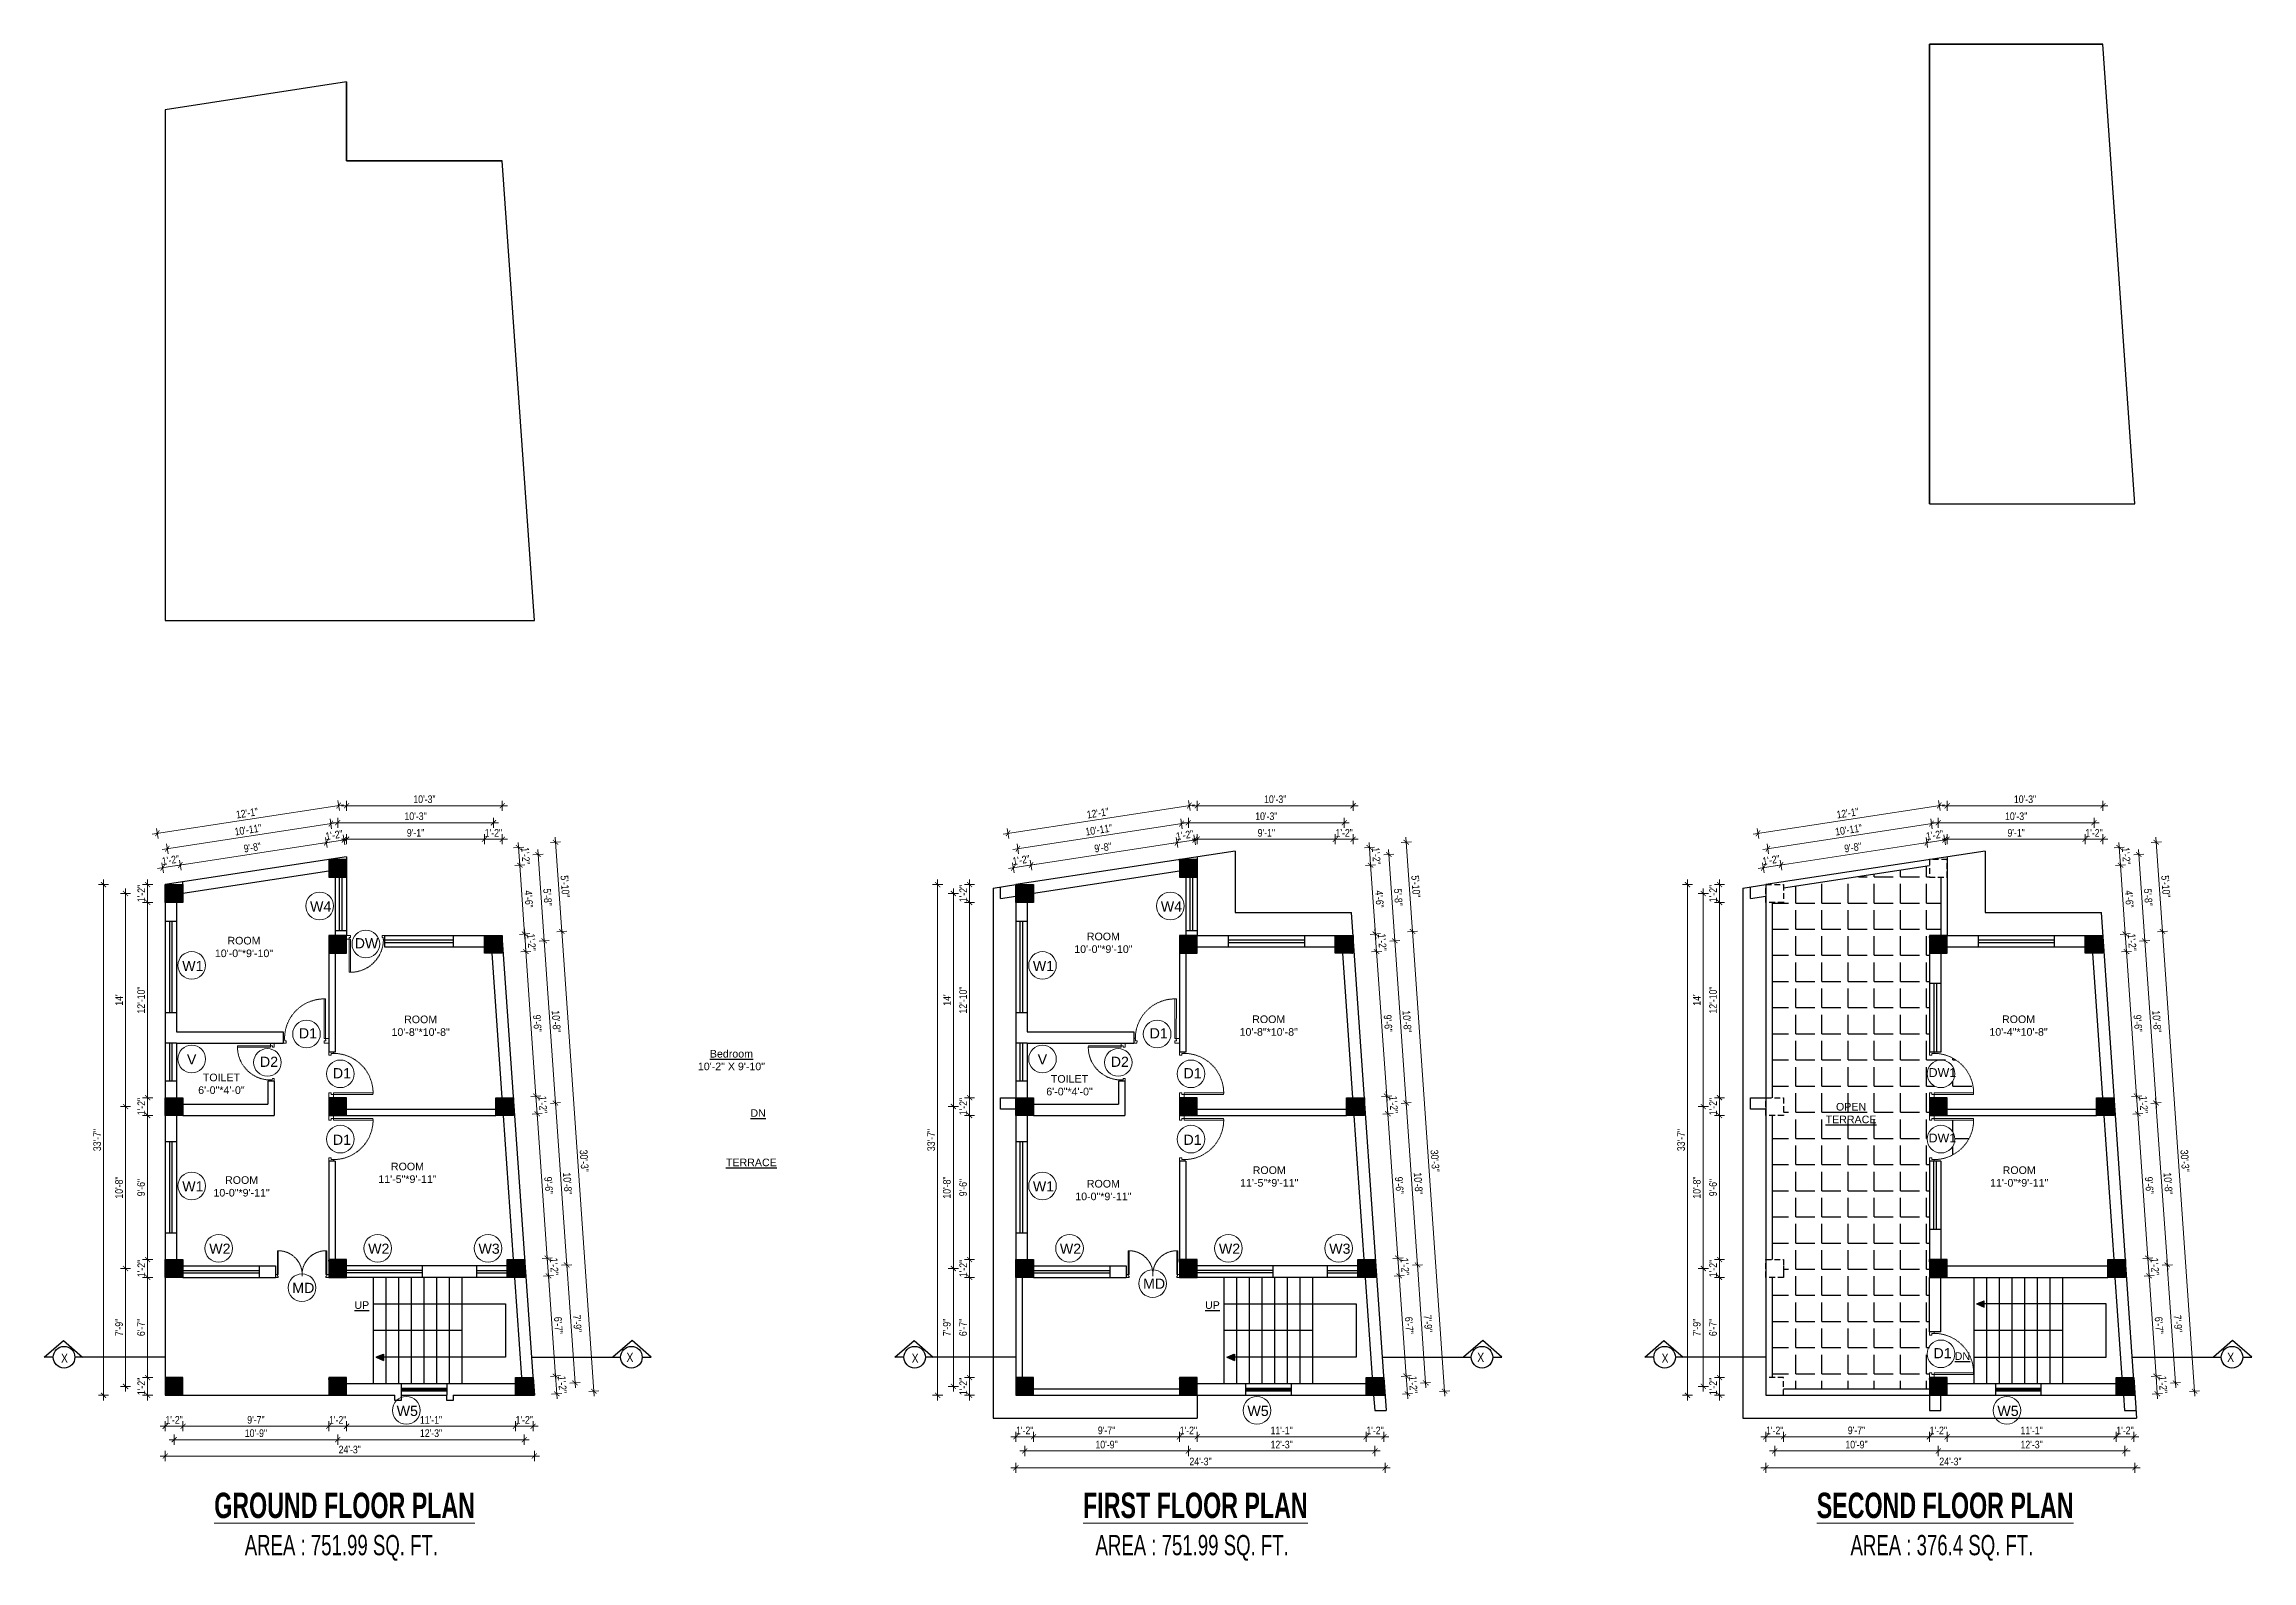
# Model space of a CAD drawing. Header units: inches. Extents: x -5096374 to -5070857, y -3259973 to -3243900.
# Drawn here: x -5091528 to -5089787, y -3258939 to -3257743 of the extents above; entities that cross this region are included whole.
import ezdxf

# ---------------------------------------------------------------- set-up
doc = ezdxf.new("R2010")
doc.units = ezdxf.units.IN
doc.header["$LTSCALE"] = 2
doc.header["$MEASUREMENT"] = 0
doc.header["$PDMODE"] = 34
doc.linetypes.add('HIDDEN', pattern=[0.375, 0.25, -0.125])
doc.layers.get('0').update_dxf_attribs({"linetype": 'CONTINUOUS'})
doc.layers.get('DEFPOINTS').update_dxf_attribs({"color": 141, "linetype": 'CONTINUOUS'})
doc.layers.add('A-Hatch', color=7, linetype='CONTINUOUS')
for name, color, linetype, lineweight in [('Annotate-Lite.w', 177, 'CONTINUOUS', 9), ('DIM 1-100', 4, 'CONTINUOUS', 13), ('Door-Window.w', 4, 'CONTINUOUS', 15), ('TEXT', 181, 'CONTINUOUS', 25), ('Text-100.w', 254, 'CONTINUOUS', 9)]:
    doc.layers.add(name, color=color, linetype=linetype, lineweight=lineweight)
doc.styles.add('ARAIL', font='ARIALN.TTF')
doc.styles.add('Arial', font='arial.ttf', dxfattribs={"width": 0.8, "height": 12})
doc.styles.add('arial.', font='arial.ttf')
doc.styles.add('gaurav', font='arial.ttf')
doc.styles.get("Standard").update_dxf_attribs({"font": 'ARIALN.TTF'})
doc.dimstyles.new('1 by 96', dxfattribs={"dimtxt": 6, "dimasz": 4, "dimexe": 4, "dimexo": 4, "dimgap": 2, "dimtad": 1, "dimdec": 0, "dimzin": 0, "dimdsep": 46, "dimlunit": 4, "dimtxsty": 'Standard', "dimblk": 'ARCHTICK', "dimcen": 0, "dimdle": 4, "dimadec": 0, "dimazin": 0, "dimtfac": 1, "dimtdec": 0, "dimtix": 1, "dimtofl": 0, "dimtmove": 1, "dimatfit": 3, "dimldrblk": 'ARCHTICK', "dimfxl": 4, "dimfxlon": 1, "dimtolj": 1, "dimtzin": 0, "dimlwd": -1, "dimlwe": -1, "dimarcsym": 0})
pattern_1 = [(45, (0, 0), (-0.0883883476483, 0.0883883476483), [])]
pattern_2 = [(45, (591.35955, 0), (-0.0883883476483, 0.0883883476483), [])]

msp = doc.modelspace()

# ---------------------------------------------------------------- texts
at = {"layer": 'Annotate-Lite.w', "ltscale": 0.005, "style": 'gaurav'}
for s, insert, char_height, attachment_point in [('W4', (-5091318.5, -3258418.7), 8, 1), ('W4', (-5090647.6, -3258418.7), 8, 1), ('DW', (-5091283.3, -3258447.7), 8, 1), ('W1', (-5091419.3, -3258465.6), 8, 1), ('W1', (-5090748.5, -3258465.6), 8, 1), ('D1', (-5091327.3, -3258518.7), 8, 1), ('D1', (-5090656.4, -3258518.7), 8, 1), ('V', (-5091415.6, -3258539.3), 8, 1), ('D2', (-5091358, -3258541.2), 8, 1), ('V', (-5090744.7, -3258539.3), 8, 1), ('D2', (-5090687.1, -3258541.2), 8, 1), ('D1', (-5091300.5, -3258550.2), 8, 1), ('D1', (-5090629.7, -3258550.2), 8, 1), ('DW1', (-5090042.1, -3258550.2), 7, 1), ('D1', (-5091300.5, -3258610.7), 8, 7), ('D1', (-5090629.7, -3258610.7), 8, 7), ('DW1', (-5090042.1, -3258601.8), 7, 1), ('W1', (-5091419.3, -3258639.4), 8, 1), ('W1', (-5090748.5, -3258639.4), 8, 1), ('W2', (-5091398, -3258688.6), 8, 1), ('W2', (-5091272.7, -3258688.6), 8, 1), ('W3', (-5091185.7, -3258688.6), 8, 1), ('W2', (-5090727.2, -3258688.6), 8, 1), ('W2', (-5090601.8, -3258688.6), 8, 1), ('W3', (-5090514.8, -3258688.6), 8, 1), ('MD', (-5090661.6, -3258716.2), 8, 1), ('MD', (-5091332.5, -3258719.5), 8, 1), ('D1', (-5090038.3, -3258771), 8, 1), ('W5', (-5091250.2, -3258816.5), 8, 1), ('W5', (-5090579.3, -3258816.5), 8, 1), ('W5', (-5089987.9, -3258816.5), 8, 1)]:
    msp.add_mtext_dynamic_manual_height_columns(s, width=8, gutter_width=100, heights=[0], dxfattribs=dict(at, insert=insert, char_height=char_height, attachment_point=attachment_point))
at = {"layer": 'TEXT', "lineweight": -2, "char_height": 6, "attachment_point": 5, "style": 'arial.'}
for s, insert in [('{\\W1;ROOM\\P10\'-0"*9\'-10"}', (-5091370.6, -3258454.7)), ('{\\W1;ROOM\\P10\'-0"*9\'-10"}', (-5090692.9, -3258451.4)), ('{\\W1;ROOM\\P10\'-8"*10\'-8"}', (-5091231.3, -3258516.8)), ('{\\W1;ROOM\\P10\'-8"*10\'-8"}', (-5090562.5, -3258516.7)), ('{\\W1;ROOM\\P10\'-4"*10\'-8"}', (-5089971.2, -3258516.7)), ('{\\W1;TOILET\\P6\'-0"*4\'-0"}', (-5091388.4, -3258562.6)), ('{\\W1;TOILET\\P6\'-0"*4\'-0"}', (-5090719.6, -3258563.7)), ('{\\W1;ROOM\\P11\'-5"*9\'-11"}', (-5091241.7, -3258632.8)), ('{\\W1;ROOM\\P11\'-5"*9\'-11"}', (-5090562.1, -3258635.7)), ('{\\W1;ROOM\\P11\'-0"*9\'-11"}', (-5089970.7, -3258635.7)), ('{\\W1;ROOM\\P10-0"*9\'-11"}', (-5091372.5, -3258643.5)), ('{\\W1;ROOM\\P10-0"*9\'-11"}', (-5090692.9, -3258646.4))]:
    msp.add_mtext_dynamic_manual_height_columns(s, width=45.731, gutter_width=30, heights=[0], dxfattribs=dict(at, insert=insert))
at = {"layer": 'TEXT', "lineweight": -2, "char_height": 6, "width": 127.506, "attachment_point": 5, "style": 'arial.'}
for s, insert in [('{\\LBedroom\\P}10\'-2" X 9\'-10"', (-5090986.2, -3258543.9)), ('{\\LOPEN \\PTERRACE}', (-5090103.3, -3258585.7)), ('{\\LDN}', (-5090965.2, -3258585.6)), ('{\\LTERRACE}', (-5090970.5, -3258624.6)), ('{\\LUP}', (-5091277.7, -3258737.1)), ('{\\LUP}', (-5090606.9, -3258737.1)), ('{\\LDN}', (-5090015.5, -3258777.3))]:
    msp.add_mtext(s, dxfattribs=dict(at, insert=insert))
at = {"layer": 'TEXT', "char_height": 7.2, "style": 'ARAIL'}
for insert, attachment_point in [((-5091509.4, -3258775.4), 3), ((-5091069, -3258774.7), 1), ((-5090838.6, -3258775.4), 3), ((-5090398.1, -3258774.7), 1), ((-5090247.2, -3258775.4), 3), ((-5089806.7, -3258774.7), 1)]:
    msp.add_mtext_dynamic_manual_height_columns('X', width=125.465, gutter_width=90, heights=[0], dxfattribs=dict(at, insert=insert, attachment_point=attachment_point))
at = {"layer": 'Text-100.w', "char_height": 20, "width": 569.102, "attachment_point": 2, "style": 'Arial'}
for s, insert in [('\\A1;{\\fArial Narrow|b1|i0|c0|p34;\\L GROUND FLOOR PLAN\\P\\fArial Narrow|b0|i0|c0|p34;\\H0.8x;\\lAREA : 751.99 SQ. FT.\\H1.02306x; }', (-5091293.8, -3258885)), ('\\A1;{\\fArial Narrow|b1|i0|c0|p34;\\L FIRST FLOOR PLAN\\P\\fArial Narrow|b0|i0|c0|p34;\\H0.8x;\\lAREA : 751.99 SQ. FT.\\H1.02306x; }', (-5090622.9, -3258885)), ('\\A1;{\\fArial Narrow|b1|i0|c0|p34;\\L SECOND FLOOR PLAN\\P\\fArial Narrow|b0|i0|c0|p34;\\H0.8x;\\lAREA : 376.4 SQ. FT.\\H1.02306x; }', (-5090031.6, -3258885))]:
    msp.add_mtext(s, dxfattribs=dict(at, insert=insert))

# ---------------------------------------------------------------- blocks, each defined once
blk = doc.blocks.new('FDFDRE')
at = {"ltscale": 3}
for p, q in [((165701.1, -58637.8), (165701.1, -58641.5)), ((165704.8, -58637.8), (165701.1, -58637.8)), ((165701.1, -58641.5), (165703.6, -58641.5)), ((165703.6, -58641.5), (165703.5, -58672.6)), ((165704.8, -58639.7), (165703.6, -58639.7)), ((165703.6, -58639.7), (165703.6, -58641.5)), ((165703.6, -58641.5), (165704.8, -58641.5)), ((165704.8, -58639.7), (165704.8, -58637.8)), ((165704.8, -58641.5), (165704.8, -58672.7)), ((165767, -58639.7), (165767, -58637.8)), ((165767, -58637.8), (165770.6, -58637.8)), ((165767, -58639.7), (165768.2, -58639.7)), ((165767, -58641.5), (165767, -58672.7)), ((165768.2, -58641.5), (165767, -58641.5)), ((165768.2, -58639.7), (165768.2, -58641.5)), ((165770.7, -58641.5), (165768.2, -58641.5)), ((165768.2, -58641.5), (165768.2, -58672.6)), ((165770.6, -58637.8), (165770.7, -58641.5)), ((165703.5, -58672.6), (165704.8, -58672.7)), ((165768.2, -58672.6), (165767, -58672.7))]:
    blk.add_line(p, q, dxfattribs=at)
at = {"layer": 'Door-Window.w', "color": 9, "linetype": 'HIDDEN', "lineweight": 18}
for centre, start, end in [((165704.8, -58641.5), 269.9618, 3.3835), ((165767, -58641.5), 176.6165, 270.0382)]:
    blk.add_arc(centre, 31.2, start, end, dxfattribs=at)
blk = doc.blocks.new('3-0')
at = {"ltscale": 3}
for p, q in [((11063, 10097.7), (11066, 10099.9)), ((11066, 10099.9), (11066.7, 10098.9)), ((11063, 10097.7), (11064.5, 10095.7)), ((11066, 10096.8), (11064.5, 10095.7)), ((11065.3, 10097.8), (11066.7, 10098.9)), ((11066, 10096.8), (11065.3, 10097.8)), ((11085.5, 10074.1), (11110.3, 10093)), ((11086.2, 10073.2), (11111, 10092)), ((11111, 10092), (11110.3, 10093)), ((11084, 10073), (11082.6, 10071.9)), ((11082.6, 10071.9), (11084.8, 10069)), ((11084, 10073), (11084.8, 10072)), ((11084.8, 10072), (11086.2, 10073.2)), ((11084.8, 10069), (11087.7, 10071.2)), ((11086.2, 10073.2), (11085.5, 10074.1)), ((11087.7, 10071.2), (11086.2, 10073.2))]:
    blk.add_line(p, q, dxfattribs=at)
at = {"layer": 'Door-Window.w', "color": 9, "linetype": 'HIDDEN', "lineweight": 18}
blk.add_arc((11085.5, 10074.1), 31.2, 37.1906, 127.1465, dxfattribs=at)
blk = doc.blocks.new('_ArchTick')
at = {"color": 0, "linetype": 'ByBlock', "const_width": 0.15}
blk.add_lwpolyline([(-0.5, -0.5), (0.5, 0.5)], dxfattribs=at)
blk = doc.blocks.new('*D326')
at = {"layer": 'DEFPOINTS', "color": 0, "transparency": 16777216}
for p in [(-5091420.8, -3258390), (-5091418.7, -3258403.3), (-5091432.7, -3258405.5)]:
    blk.add_point(p, dxfattribs=at)
at = {"layer": 'DIM 1-100', "color": 0, "transparency": 16777216}
for p, q in [((-5091420.1, -3258394), (-5091421.4, -3258386.1)), ((-5091438.7, -3258392.8), (-5091416.8, -3258389.4)), ((-5091434.1, -3258396.1), (-5091435.4, -3258388.2))]:
    blk.add_line(p, q, dxfattribs=at)
at = {"layer": 'DIM 1-100', "color": 0, "transparency": 16777216, "xscale": 4, "yscale": 4, "zscale": 4}
for p, rotation in [((-5091434.8, -3258392.2), 188.71474201693), ((-5091420.8, -3258390), 8.714742016929982)]:
    blk.add_blockref('_ArchTick', p, dxfattribs=dict(at, rotation=rotation))
at = {"layer": 'DIM 1-100', "color": 0, "transparency": 16777216, "insert": (-5091428.5, -3258386.1), "char_height": 6, "attachment_point": 5, "rotation": 8.7147}
blk.add_mtext('\\A1;1\'-2"', dxfattribs=at)
blk = doc.blocks.new('*D327')
at = {"layer": 'DEFPOINTS', "color": 0, "ltscale": 0.5, "transparency": 16777216}
for p in [(-5091305.8, -3258372.4), (-5091303.7, -3258385.7), (-5091418.7, -3258403.3)]:
    blk.add_point(p, dxfattribs=at)
at = {"layer": 'DIM 1-100', "color": 0, "ltscale": 0.5, "transparency": 16777216}
for p, q in [((-5091305.1, -3258376.3), (-5091306.4, -3258368.4)), ((-5091424.7, -3258390.6), (-5091301.8, -3258371.8)), ((-5091420.1, -3258394), (-5091421.4, -3258386.1))]:
    blk.add_line(p, q, dxfattribs=at)
at = {"layer": 'DIM 1-100', "color": 0, "ltscale": 0.5, "transparency": 16777216, "xscale": 4, "yscale": 4, "zscale": 4}
for p, rotation in [((-5091305.8, -3258372.4), 8.714742016929955), ((-5091420.8, -3258390), 188.71474201693)]:
    blk.add_blockref('_ArchTick', p, dxfattribs=dict(at, rotation=rotation))
at = {"layer": 'DIM 1-100', "color": 0, "ltscale": 0.5, "transparency": 16777216, "insert": (-5091364, -3258376.2), "char_height": 6, "attachment_point": 5, "rotation": 8.7147}
blk.add_mtext('\\A1;9\'-8"', dxfattribs=at)
blk = doc.blocks.new('*D328')
at = {"layer": 'DEFPOINTS', "color": 0, "ltscale": 0.5, "transparency": 16777216}
for p in [(-5091303.7, -3258385.7), (-5091291.8, -3258370.2), (-5091289.7, -3258383.6)]:
    blk.add_point(p, dxfattribs=at)
at = {"layer": 'DIM 1-100', "color": 0, "ltscale": 0.5, "transparency": 16777216}
for p, q in [((-5091305.1, -3258376.3), (-5091306.4, -3258368.4)), ((-5091291.1, -3258374.2), (-5091292.4, -3258366.3)), ((-5091309.7, -3258373), (-5091287.8, -3258369.6))]:
    blk.add_line(p, q, dxfattribs=at)
at = {"layer": 'DIM 1-100', "color": 0, "ltscale": 0.5, "transparency": 16777216, "xscale": 4, "yscale": 4, "zscale": 4}
for p, rotation in [((-5091291.8, -3258370.2), 8.714742016929955), ((-5091305.8, -3258372.4), 188.71474201693)]:
    blk.add_blockref('_ArchTick', p, dxfattribs=dict(at, rotation=rotation))
at = {"layer": 'DIM 1-100', "color": 0, "ltscale": 0.5, "transparency": 16777216, "insert": (-5091299.5, -3258366.4), "char_height": 6, "attachment_point": 5, "rotation": 8.7147}
blk.add_mtext('\\A1;1\'-2"', dxfattribs=at)
blk = doc.blocks.new('*D329')
at = {"layer": 'DEFPOINTS', "color": 0, "ltscale": 0.5, "transparency": 16777216}
for p in [(-5091289.7, -3258383.6), (-5091180.9, -3258369.7), (-5091180.9, -3258445.6)]:
    blk.add_point(p, dxfattribs=at)
at = {"layer": 'DIM 1-100', "color": 0, "ltscale": 0.5, "transparency": 16777216}
for p, q in [((-5091289.7, -3258373.7), (-5091289.7, -3258365.7)), ((-5091180.9, -3258373.7), (-5091180.9, -3258365.7)), ((-5091293.7, -3258369.7), (-5091176.9, -3258369.7))]:
    blk.add_line(p, q, dxfattribs=at)
at = {"layer": 'DIM 1-100', "color": 0, "ltscale": 0.5, "transparency": 16777216, "xscale": 4, "yscale": 4, "zscale": 4, "rotation": 180}
blk.add_blockref('_ArchTick', (-5091289.7, -3258369.7), dxfattribs=at)
at = {"layer": 'DIM 1-100', "color": 0, "ltscale": 0.5, "transparency": 16777216, "xscale": 4, "yscale": 4, "zscale": 4}
blk.add_blockref('_ArchTick', (-5091180.9, -3258369.7), dxfattribs=at)
at = {"layer": 'DIM 1-100', "color": 0, "ltscale": 0.5, "transparency": 16777216, "insert": (-5091235.3, -3258364.7), "char_height": 6, "attachment_point": 5}
blk.add_mtext('\\A1;9\'-1"', dxfattribs=at)
blk = doc.blocks.new('*D330')
at = {"layer": 'DEFPOINTS', "color": 0, "ltscale": 0.5, "transparency": 16777216}
for p in [(-5091166.9, -3258369.7), (-5091180.9, -3258445.6), (-5091166.9, -3258445.6)]:
    blk.add_point(p, dxfattribs=at)
at = {"layer": 'DIM 1-100', "color": 0, "ltscale": 0.5, "transparency": 16777216}
for p, q in [((-5091180.9, -3258373.7), (-5091180.9, -3258365.7)), ((-5091166.9, -3258373.7), (-5091166.9, -3258365.7)), ((-5091184.9, -3258369.7), (-5091162.9, -3258369.7))]:
    blk.add_line(p, q, dxfattribs=at)
at = {"layer": 'DIM 1-100', "color": 0, "ltscale": 0.5, "transparency": 16777216, "xscale": 4, "yscale": 4, "zscale": 4, "rotation": 180}
blk.add_blockref('_ArchTick', (-5091180.9, -3258369.7), dxfattribs=at)
at = {"layer": 'DIM 1-100', "color": 0, "ltscale": 0.5, "transparency": 16777216, "xscale": 4, "yscale": 4, "zscale": 4}
blk.add_blockref('_ArchTick', (-5091166.9, -3258369.7), dxfattribs=at)
at = {"layer": 'DIM 1-100', "color": 0, "ltscale": 0.5, "transparency": 16777216, "insert": (-5091173.9, -3258364.7), "char_height": 6, "attachment_point": 5}
blk.add_mtext('\\A1;1\'-2"', dxfattribs=at)
blk = doc.blocks.new('*D331')
at = {"layer": 'DEFPOINTS', "color": 0, "ltscale": 0.5, "transparency": 16777216}
for p in [(-5091446.6, -3258419.5), (-5091432.7, -3258405.5), (-5091432.7, -3258419.5)]:
    blk.add_point(p, dxfattribs=at)
at = {"layer": 'DIM 1-100', "color": 0, "ltscale": 0.5, "transparency": 16777216}
for p, q in [((-5091446.6, -3258401.5), (-5091446.6, -3258423.5)), ((-5091442.6, -3258405.5), (-5091450.6, -3258405.5)), ((-5091442.6, -3258419.5), (-5091450.6, -3258419.5))]:
    blk.add_line(p, q, dxfattribs=at)
at = {"layer": 'DIM 1-100', "color": 0, "ltscale": 0.5, "transparency": 16777216, "xscale": 4, "yscale": 4, "zscale": 4}
for p, rotation in [((-5091446.6, -3258405.5), 90), ((-5091446.6, -3258419.5), 270)]:
    blk.add_blockref('_ArchTick', p, dxfattribs=dict(at, rotation=rotation))
at = {"layer": 'DIM 1-100', "color": 0, "ltscale": 0.5, "transparency": 16777216, "insert": (-5091451.6, -3258412.5), "char_height": 6, "attachment_point": 5, "rotation": 90}
blk.add_mtext('\\A1;1\'-2"', dxfattribs=at)
blk = doc.blocks.new('*D332')
at = {"layer": 'DEFPOINTS', "color": 0, "ltscale": 0.5, "transparency": 16777216}
for p in [(-5091432.7, -3258419.5), (-5091446.6, -3258573.5), (-5091432.7, -3258573.5)]:
    blk.add_point(p, dxfattribs=at)
at = {"layer": 'DIM 1-100', "color": 0, "ltscale": 0.5, "transparency": 16777216}
for p, q in [((-5091442.6, -3258419.5), (-5091450.6, -3258419.5)), ((-5091446.6, -3258415.5), (-5091446.6, -3258577.5)), ((-5091442.6, -3258573.5), (-5091450.6, -3258573.5))]:
    blk.add_line(p, q, dxfattribs=at)
at = {"layer": 'DIM 1-100', "color": 0, "ltscale": 0.5, "transparency": 16777216, "xscale": 4, "yscale": 4, "zscale": 4}
for p, rotation in [((-5091446.6, -3258419.5), 90), ((-5091446.6, -3258573.5), 270)]:
    blk.add_blockref('_ArchTick', p, dxfattribs=dict(at, rotation=rotation))
at = {"layer": 'DIM 1-100', "color": 0, "ltscale": 0.5, "transparency": 16777216, "insert": (-5091451.7, -3258496.5), "char_height": 6, "attachment_point": 5, "rotation": 90}
blk.add_mtext('\\A1;12\'-10"', dxfattribs=at)
blk = doc.blocks.new('*D333')
at = {"layer": 'DEFPOINTS', "color": 0, "ltscale": 0.5, "transparency": 16777216}
for p in [(-5091432.7, -3258573.5), (-5091446.6, -3258587.5), (-5091432.7, -3258587.5)]:
    blk.add_point(p, dxfattribs=at)
at = {"layer": 'DIM 1-100', "color": 0, "ltscale": 0.5, "transparency": 16777216}
for p, q in [((-5091442.6, -3258573.5), (-5091450.6, -3258573.5)), ((-5091446.6, -3258569.5), (-5091446.6, -3258591.5)), ((-5091442.6, -3258587.5), (-5091450.6, -3258587.5))]:
    blk.add_line(p, q, dxfattribs=at)
at = {"layer": 'DIM 1-100', "color": 0, "ltscale": 0.5, "transparency": 16777216, "xscale": 4, "yscale": 4, "zscale": 4}
for p, rotation in [((-5091446.6, -3258573.5), 90), ((-5091446.6, -3258587.5), 270)]:
    blk.add_blockref('_ArchTick', p, dxfattribs=dict(at, rotation=rotation))
at = {"layer": 'DIM 1-100', "color": 0, "ltscale": 0.5, "transparency": 16777216, "insert": (-5091451.6, -3258580.5), "char_height": 6, "attachment_point": 5, "rotation": 90}
blk.add_mtext('\\A1;1\'-2"', dxfattribs=at)
blk = doc.blocks.new('*D334')
at = {"layer": 'DEFPOINTS', "color": 0, "ltscale": 0.5, "transparency": 16777216}
for p in [(-5091432.7, -3258587.5), (-5091446.6, -3258701.2), (-5091432.7, -3258701.2)]:
    blk.add_point(p, dxfattribs=at)
at = {"layer": 'DIM 1-100', "color": 0, "ltscale": 0.5, "transparency": 16777216}
for p, q in [((-5091442.6, -3258587.5), (-5091450.6, -3258587.5)), ((-5091446.6, -3258583.5), (-5091446.6, -3258705.2)), ((-5091442.6, -3258701.2), (-5091450.6, -3258701.2))]:
    blk.add_line(p, q, dxfattribs=at)
at = {"layer": 'DIM 1-100', "color": 0, "ltscale": 0.5, "transparency": 16777216, "xscale": 4, "yscale": 4, "zscale": 4}
for p, rotation in [((-5091446.6, -3258587.5), 90), ((-5091446.6, -3258701.2), 270)]:
    blk.add_blockref('_ArchTick', p, dxfattribs=dict(at, rotation=rotation))
at = {"layer": 'DIM 1-100', "color": 0, "ltscale": 0.5, "transparency": 16777216, "insert": (-5091451.7, -3258644.4), "char_height": 6, "attachment_point": 5, "rotation": 90}
blk.add_mtext('\\A1;9\'-6"', dxfattribs=at)
blk = doc.blocks.new('*D335')
at = {"layer": 'DEFPOINTS', "color": 0, "ltscale": 0.5, "transparency": 16777216}
for p in [(-5091446.6, -3258715.2), (-5091432.7, -3258701.2), (-5091432.7, -3258715.2)]:
    blk.add_point(p, dxfattribs=at)
at = {"layer": 'DIM 1-100', "color": 0, "ltscale": 0.5, "transparency": 16777216}
for p, q in [((-5091446.6, -3258697.2), (-5091446.6, -3258719.2)), ((-5091442.6, -3258701.2), (-5091450.6, -3258701.2)), ((-5091442.6, -3258715.2), (-5091450.6, -3258715.2))]:
    blk.add_line(p, q, dxfattribs=at)
at = {"layer": 'DIM 1-100', "color": 0, "ltscale": 0.5, "transparency": 16777216, "xscale": 4, "yscale": 4, "zscale": 4}
for p, rotation in [((-5091446.6, -3258701.2), 90), ((-5091446.6, -3258715.2), 270)]:
    blk.add_blockref('_ArchTick', p, dxfattribs=dict(at, rotation=rotation))
at = {"layer": 'DIM 1-100', "color": 0, "ltscale": 0.5, "transparency": 16777216, "insert": (-5091451.6, -3258708.2), "char_height": 6, "attachment_point": 5, "rotation": 90}
blk.add_mtext('\\A1;1\'-2"', dxfattribs=at)
blk = doc.blocks.new('*D336')
at = {"layer": 'DEFPOINTS', "color": 0, "ltscale": 0.5, "transparency": 16777216}
for p in [(-5091432.7, -3258715.2), (-5091446.6, -3258794.2), (-5091432.7, -3258794.2)]:
    blk.add_point(p, dxfattribs=at)
at = {"layer": 'DIM 1-100', "color": 0, "ltscale": 0.5, "transparency": 16777216}
for p, q in [((-5091442.6, -3258715.2), (-5091450.6, -3258715.2)), ((-5091446.6, -3258711.2), (-5091446.6, -3258798.2)), ((-5091442.6, -3258794.2), (-5091450.6, -3258794.2))]:
    blk.add_line(p, q, dxfattribs=at)
at = {"layer": 'DIM 1-100', "color": 0, "ltscale": 0.5, "transparency": 16777216, "xscale": 4, "yscale": 4, "zscale": 4}
for p, rotation in [((-5091446.6, -3258715.2), 90), ((-5091446.6, -3258794.2), 270)]:
    blk.add_blockref('_ArchTick', p, dxfattribs=dict(at, rotation=rotation))
at = {"layer": 'DIM 1-100', "color": 0, "ltscale": 0.5, "transparency": 16777216, "insert": (-5091451.7, -3258754.7), "char_height": 6, "attachment_point": 5, "rotation": 90}
blk.add_mtext('\\A1;6\'-7"', dxfattribs=at)
blk = doc.blocks.new('*D337')
at = {"layer": 'DEFPOINTS', "color": 0, "ltscale": 0.5, "transparency": 16777216}
for p in [(-5091432.7, -3258794.2), (-5091446.6, -3258808.2), (-5091432.7, -3258808.2)]:
    blk.add_point(p, dxfattribs=at)
at = {"layer": 'DIM 1-100', "color": 0, "ltscale": 0.5, "transparency": 16777216}
for p, q in [((-5091442.6, -3258794.2), (-5091450.6, -3258794.2)), ((-5091446.6, -3258790.2), (-5091446.6, -3258812.2)), ((-5091442.6, -3258808.2), (-5091450.6, -3258808.2))]:
    blk.add_line(p, q, dxfattribs=at)
at = {"layer": 'DIM 1-100', "color": 0, "ltscale": 0.5, "transparency": 16777216, "xscale": 4, "yscale": 4, "zscale": 4}
for p, rotation in [((-5091446.6, -3258794.2), 90), ((-5091446.6, -3258808.2), 270)]:
    blk.add_blockref('_ArchTick', p, dxfattribs=dict(at, rotation=rotation))
at = {"layer": 'DIM 1-100', "color": 0, "ltscale": 0.5, "transparency": 16777216, "insert": (-5091451.6, -3258801.2), "char_height": 6, "attachment_point": 5, "rotation": 90}
blk.add_mtext('\\A1;1\'-2"', dxfattribs=at)
blk = doc.blocks.new('*D338')
at = {"layer": 'DEFPOINTS', "color": 0, "ltscale": 0.5, "transparency": 16777216}
for p in [(-5091425.7, -3258412.5), (-5091464, -3258580.5), (-5091425.7, -3258580.5)]:
    blk.add_point(p, dxfattribs=at)
at = {"layer": 'DIM 1-100', "color": 0, "ltscale": 0.5, "transparency": 16777216}
for p, q in [((-5091460, -3258412.5), (-5091468, -3258412.5)), ((-5091464, -3258408.5), (-5091464, -3258584.5)), ((-5091460, -3258580.5), (-5091468, -3258580.5))]:
    blk.add_line(p, q, dxfattribs=at)
at = {"layer": 'DIM 1-100', "color": 0, "ltscale": 0.5, "transparency": 16777216, "xscale": 4, "yscale": 4, "zscale": 4}
for p, rotation in [((-5091464, -3258412.5), 90), ((-5091464, -3258580.5), 270)]:
    blk.add_blockref('_ArchTick', p, dxfattribs=dict(at, rotation=rotation))
at = {"layer": 'DIM 1-100', "color": 0, "ltscale": 0.5, "transparency": 16777216, "insert": (-5091469.1, -3258496.5), "char_height": 6, "attachment_point": 5, "rotation": 90}
blk.add_mtext("\\A1;14'", dxfattribs=at)
blk = doc.blocks.new('*D339')
at = {"layer": 'DEFPOINTS', "color": 0, "ltscale": 0.5, "transparency": 16777216}
for p in [(-5091425.7, -3258580.5), (-5091464, -3258708.2), (-5091425.7, -3258708.2)]:
    blk.add_point(p, dxfattribs=at)
at = {"layer": 'DIM 1-100', "color": 0, "ltscale": 0.5, "transparency": 16777216}
for p, q in [((-5091464, -3258576.5), (-5091464, -3258712.2)), ((-5091460, -3258580.5), (-5091468, -3258580.5)), ((-5091460, -3258708.2), (-5091468, -3258708.2))]:
    blk.add_line(p, q, dxfattribs=at)
at = {"layer": 'DIM 1-100', "color": 0, "ltscale": 0.5, "transparency": 16777216, "xscale": 4, "yscale": 4, "zscale": 4}
for p, rotation in [((-5091464, -3258580.5), 90), ((-5091464, -3258708.2), 270)]:
    blk.add_blockref('_ArchTick', p, dxfattribs=dict(at, rotation=rotation))
at = {"layer": 'DIM 1-100', "color": 0, "ltscale": 0.5, "transparency": 16777216, "insert": (-5091469.1, -3258644.4), "char_height": 6, "attachment_point": 5, "rotation": 90}
blk.add_mtext('\\A1;10\'-8"', dxfattribs=at)
blk = doc.blocks.new('*D340')
at = {"layer": 'DEFPOINTS', "color": 0, "ltscale": 0.5, "transparency": 16777216}
for p in [(-5091425.7, -3258708.2), (-5091464, -3258801.2), (-5091425.7, -3258801.2)]:
    blk.add_point(p, dxfattribs=at)
at = {"layer": 'DIM 1-100', "color": 0, "ltscale": 0.5, "transparency": 16777216}
for p, q in [((-5091460, -3258708.2), (-5091468, -3258708.2)), ((-5091464, -3258704.2), (-5091464, -3258805.2)), ((-5091460, -3258801.2), (-5091468, -3258801.2))]:
    blk.add_line(p, q, dxfattribs=at)
at = {"layer": 'DIM 1-100', "color": 0, "ltscale": 0.5, "transparency": 16777216, "xscale": 4, "yscale": 4, "zscale": 4}
for p, rotation in [((-5091464, -3258708.2), 90), ((-5091464, -3258801.2), 270)]:
    blk.add_blockref('_ArchTick', p, dxfattribs=dict(at, rotation=rotation))
at = {"layer": 'DIM 1-100', "color": 0, "ltscale": 0.5, "transparency": 16777216, "insert": (-5091469.1, -3258754.7), "char_height": 6, "attachment_point": 5, "rotation": 90}
blk.add_mtext('\\A1;7\'-9"', dxfattribs=at)
blk = doc.blocks.new('*D341')
at = {"layer": 'DEFPOINTS', "color": 0, "ltscale": 0.5, "transparency": 16777216}
for p in [(-5091432.7, -3258405.5), (-5091481.4, -3258808.2), (-5091432.7, -3258808.2)]:
    blk.add_point(p, dxfattribs=at)
at = {"layer": 'DIM 1-100', "color": 0, "ltscale": 0.5, "transparency": 16777216}
for p, q in [((-5091481.4, -3258401.5), (-5091481.4, -3258812.2)), ((-5091477.4, -3258405.5), (-5091485.4, -3258405.5)), ((-5091477.4, -3258808.2), (-5091485.4, -3258808.2))]:
    blk.add_line(p, q, dxfattribs=at)
at = {"layer": 'DIM 1-100', "color": 0, "ltscale": 0.5, "transparency": 16777216, "xscale": 4, "yscale": 4, "zscale": 4}
for p, rotation in [((-5091481.4, -3258405.5), 90), ((-5091481.4, -3258808.2), 270)]:
    blk.add_blockref('_ArchTick', p, dxfattribs=dict(at, rotation=rotation))
at = {"layer": 'DIM 1-100', "color": 0, "ltscale": 0.5, "transparency": 16777216, "insert": (-5091486.4, -3258606.9), "char_height": 6, "attachment_point": 5, "rotation": 90}
blk.add_mtext('\\A1;33\'-7"', dxfattribs=at)
blk = doc.blocks.new('*D342')
at = {"layer": 'DEFPOINTS', "color": 0, "ltscale": 0.5, "transparency": 16777216}
for p in [(-5091302.1, -3258357.4), (-5091296.7, -3258392.7), (-5091425.7, -3258412.5)]:
    blk.add_point(p, dxfattribs=at)
at = {"layer": 'DIM 1-100', "color": 0, "ltscale": 0.5, "transparency": 16777216}
for p, q in [((-5091435.1, -3258377.8), (-5091298.2, -3258356.8)), ((-5091301.5, -3258361.4), (-5091302.7, -3258353.5)), ((-5091430.5, -3258381.1), (-5091431.7, -3258373.2))]:
    blk.add_line(p, q, dxfattribs=at)
at = {"layer": 'DIM 1-100', "color": 0, "ltscale": 0.5, "transparency": 16777216, "xscale": 4, "yscale": 4, "zscale": 4}
for p, rotation in [((-5091302.1, -3258357.4), 8.714742018610865), ((-5091431.1, -3258377.2), 188.7147420186108)]:
    blk.add_blockref('_ArchTick', p, dxfattribs=dict(at, rotation=rotation))
at = {"layer": 'DIM 1-100', "color": 0, "ltscale": 0.5, "transparency": 16777216, "insert": (-5091367.4, -3258362.3), "char_height": 6, "attachment_point": 5, "rotation": 8.7147}
blk.add_mtext('\\A1;10\'-11"', dxfattribs=at)
blk = doc.blocks.new('*D343')
at = {"layer": 'DEFPOINTS', "color": 0, "ltscale": 0.5, "transparency": 16777216}
for p in [(-5091173.9, -3258356.7), (-5091296.7, -3258392.7), (-5091173.9, -3258452.6)]:
    blk.add_point(p, dxfattribs=at)
at = {"layer": 'DIM 1-100', "color": 0, "ltscale": 0.5, "transparency": 16777216}
for p, q in [((-5091300.7, -3258356.7), (-5091169.9, -3258356.7)), ((-5091296.7, -3258360.7), (-5091296.7, -3258352.7)), ((-5091173.9, -3258360.7), (-5091173.9, -3258352.7))]:
    blk.add_line(p, q, dxfattribs=at)
at = {"layer": 'DIM 1-100', "color": 0, "ltscale": 0.5, "transparency": 16777216, "xscale": 4, "yscale": 4, "zscale": 4, "rotation": 180}
blk.add_blockref('_ArchTick', (-5091296.7, -3258356.7), dxfattribs=at)
at = {"layer": 'DIM 1-100', "color": 0, "ltscale": 0.5, "transparency": 16777216, "xscale": 4, "yscale": 4, "zscale": 4}
blk.add_blockref('_ArchTick', (-5091173.9, -3258356.7), dxfattribs=at)
at = {"layer": 'DIM 1-100', "color": 0, "ltscale": 0.5, "transparency": 16777216, "insert": (-5091235.3, -3258351.6), "char_height": 6, "attachment_point": 5}
blk.add_mtext('\\A1;10\'-3"', dxfattribs=at)
blk = doc.blocks.new('*D344')
at = {"layer": 'DEFPOINTS', "color": 0, "ltscale": 0.5, "transparency": 16777216}
for p in [(-5091438.9, -3258365), (-5091289.7, -3258383.6), (-5091432.7, -3258405.5)]:
    blk.add_point(p, dxfattribs=at)
at = {"layer": 'DIM 1-100', "color": 0, "ltscale": 0.5, "transparency": 16777216}
for p, q in [((-5091292, -3258342.5), (-5091442.9, -3258365.6)), ((-5091295.3, -3258347), (-5091296.5, -3258339.1)), ((-5091438.3, -3258369), (-5091439.5, -3258361.1))]:
    blk.add_line(p, q, dxfattribs=at)
at = {"layer": 'DIM 1-100', "color": 0, "ltscale": 0.5, "transparency": 16777216, "xscale": 4, "yscale": 4, "zscale": 4}
for p, rotation in [((-5091295.9, -3258343.1), 8.714742018475636), ((-5091438.9, -3258365), 188.7147420184756)]:
    blk.add_blockref('_ArchTick', p, dxfattribs=dict(at, rotation=rotation))
at = {"layer": 'DIM 1-100', "color": 0, "ltscale": 0.5, "transparency": 16777216, "insert": (-5091368.2, -3258349.1), "char_height": 6, "attachment_point": 5, "rotation": 8.7147}
blk.add_mtext('\\A1;12\'-1"', dxfattribs=at)
blk = doc.blocks.new('*D345')
at = {"layer": 'DEFPOINTS', "color": 0, "ltscale": 0.5, "transparency": 16777216}
for p in [(-5091166.9, -3258343.3), (-5091289.7, -3258445.6), (-5091166.9, -3258445.6)]:
    blk.add_point(p, dxfattribs=at)
at = {"layer": 'DIM 1-100', "color": 0, "ltscale": 0.5, "transparency": 16777216}
for p, q in [((-5091293.7, -3258343.3), (-5091162.9, -3258343.3)), ((-5091289.7, -3258347.3), (-5091289.7, -3258339.3)), ((-5091166.9, -3258347.3), (-5091166.9, -3258339.3))]:
    blk.add_line(p, q, dxfattribs=at)
at = {"layer": 'DIM 1-100', "color": 0, "ltscale": 0.5, "transparency": 16777216, "xscale": 4, "yscale": 4, "zscale": 4, "rotation": 180}
blk.add_blockref('_ArchTick', (-5091289.7, -3258343.3), dxfattribs=at)
at = {"layer": 'DIM 1-100', "color": 0, "ltscale": 0.5, "transparency": 16777216, "xscale": 4, "yscale": 4, "zscale": 4}
blk.add_blockref('_ArchTick', (-5091166.9, -3258343.3), dxfattribs=at)
at = {"layer": 'DIM 1-100', "color": 0, "ltscale": 0.5, "transparency": 16777216, "insert": (-5091228.3, -3258338.2), "char_height": 6, "attachment_point": 5}
blk.add_mtext('\\A1;10\'-3"', dxfattribs=at)
blk = doc.blocks.new('*D346')
at = {"layer": 'DEFPOINTS', "color": 0, "ltscale": 0.5, "transparency": 16777216}
for p in [(-5091432.7, -3258808.2), (-5091418.7, -3258808.2), (-5091418.7, -3258832.6)]:
    blk.add_point(p, dxfattribs=at)
at = {"layer": 'DIM 1-100', "color": 0, "ltscale": 0.5, "transparency": 16777216}
for p, q in [((-5091436.7, -3258832.6), (-5091414.7, -3258832.6)), ((-5091432.7, -3258828.6), (-5091432.7, -3258836.6)), ((-5091418.7, -3258828.6), (-5091418.7, -3258836.6))]:
    blk.add_line(p, q, dxfattribs=at)
at = {"layer": 'DIM 1-100', "color": 0, "ltscale": 0.5, "transparency": 16777216, "xscale": 4, "yscale": 4, "zscale": 4, "rotation": 180}
blk.add_blockref('_ArchTick', (-5091432.7, -3258832.6), dxfattribs=at)
at = {"layer": 'DIM 1-100', "color": 0, "ltscale": 0.5, "transparency": 16777216, "xscale": 4, "yscale": 4, "zscale": 4}
blk.add_blockref('_ArchTick', (-5091418.7, -3258832.6), dxfattribs=at)
at = {"layer": 'DIM 1-100', "color": 0, "ltscale": 0.5, "transparency": 16777216, "insert": (-5091425.7, -3258827.6), "char_height": 6, "attachment_point": 5}
blk.add_mtext('\\A1;1\'-2"', dxfattribs=at)
blk = doc.blocks.new('*D347')
at = {"layer": 'DEFPOINTS', "color": 0, "ltscale": 0.5, "transparency": 16777216}
for p in [(-5091418.7, -3258808.2), (-5091303.7, -3258808.2), (-5091303.7, -3258832.6)]:
    blk.add_point(p, dxfattribs=at)
at = {"layer": 'DIM 1-100', "color": 0, "ltscale": 0.5, "transparency": 16777216}
for p, q in [((-5091422.7, -3258832.6), (-5091299.7, -3258832.6)), ((-5091418.7, -3258828.6), (-5091418.7, -3258836.6)), ((-5091303.7, -3258828.6), (-5091303.7, -3258836.6))]:
    blk.add_line(p, q, dxfattribs=at)
at = {"layer": 'DIM 1-100', "color": 0, "ltscale": 0.5, "transparency": 16777216, "xscale": 4, "yscale": 4, "zscale": 4, "rotation": 180}
blk.add_blockref('_ArchTick', (-5091418.7, -3258832.6), dxfattribs=at)
at = {"layer": 'DIM 1-100', "color": 0, "ltscale": 0.5, "transparency": 16777216, "xscale": 4, "yscale": 4, "zscale": 4}
blk.add_blockref('_ArchTick', (-5091303.7, -3258832.6), dxfattribs=at)
at = {"layer": 'DIM 1-100', "color": 0, "ltscale": 0.5, "transparency": 16777216, "insert": (-5091361.2, -3258827.6), "char_height": 6, "attachment_point": 5}
blk.add_mtext('\\A1;9\'-7"', dxfattribs=at)
blk = doc.blocks.new('*D348')
at = {"layer": 'DEFPOINTS', "color": 0, "ltscale": 0.5, "transparency": 16777216}
for p in [(-5091303.7, -3258808.2), (-5091289.7, -3258808.2), (-5091289.7, -3258832.6)]:
    blk.add_point(p, dxfattribs=at)
at = {"layer": 'DIM 1-100', "color": 0, "ltscale": 0.5, "transparency": 16777216}
for p, q in [((-5091307.7, -3258832.6), (-5091285.7, -3258832.6)), ((-5091303.7, -3258828.6), (-5091303.7, -3258836.6)), ((-5091289.7, -3258828.6), (-5091289.7, -3258836.6))]:
    blk.add_line(p, q, dxfattribs=at)
at = {"layer": 'DIM 1-100', "color": 0, "ltscale": 0.5, "transparency": 16777216, "xscale": 4, "yscale": 4, "zscale": 4, "rotation": 180}
blk.add_blockref('_ArchTick', (-5091303.7, -3258832.6), dxfattribs=at)
at = {"layer": 'DIM 1-100', "color": 0, "ltscale": 0.5, "transparency": 16777216, "xscale": 4, "yscale": 4, "zscale": 4}
blk.add_blockref('_ArchTick', (-5091289.7, -3258832.6), dxfattribs=at)
at = {"layer": 'DIM 1-100', "color": 0, "ltscale": 0.5, "transparency": 16777216, "insert": (-5091296.7, -3258827.6), "char_height": 6, "attachment_point": 5}
blk.add_mtext('\\A1;1\'-2"', dxfattribs=at)
blk = doc.blocks.new('*D349')
at = {"layer": 'DEFPOINTS', "color": 0, "ltscale": 0.5, "transparency": 16777216}
for p in [(-5091289.7, -3258808.2), (-5091156.6, -3258808.2), (-5091156.6, -3258832.6)]:
    blk.add_point(p, dxfattribs=at)
at = {"layer": 'DIM 1-100', "color": 0, "ltscale": 0.5, "transparency": 16777216}
for p, q in [((-5091293.7, -3258832.6), (-5091152.6, -3258832.6)), ((-5091289.7, -3258828.6), (-5091289.7, -3258836.6)), ((-5091156.6, -3258828.6), (-5091156.6, -3258836.6))]:
    blk.add_line(p, q, dxfattribs=at)
at = {"layer": 'DIM 1-100', "color": 0, "ltscale": 0.5, "transparency": 16777216, "xscale": 4, "yscale": 4, "zscale": 4, "rotation": 180}
blk.add_blockref('_ArchTick', (-5091289.7, -3258832.6), dxfattribs=at)
at = {"layer": 'DIM 1-100', "color": 0, "ltscale": 0.5, "transparency": 16777216, "xscale": 4, "yscale": 4, "zscale": 4}
blk.add_blockref('_ArchTick', (-5091156.6, -3258832.6), dxfattribs=at)
at = {"layer": 'DIM 1-100', "color": 0, "ltscale": 0.5, "transparency": 16777216, "insert": (-5091223.1, -3258827.6), "char_height": 6, "attachment_point": 5}
blk.add_mtext('\\A1;11\'-1"', dxfattribs=at)
blk = doc.blocks.new('*D350')
at = {"layer": 'DEFPOINTS', "color": 0, "ltscale": 0.5, "transparency": 16777216}
for p in [(-5091156.6, -3258808.2), (-5091142.6, -3258808.2), (-5091142.6, -3258832.6)]:
    blk.add_point(p, dxfattribs=at)
at = {"layer": 'DIM 1-100', "color": 0, "ltscale": 0.5, "transparency": 16777216}
for p, q in [((-5091160.6, -3258832.6), (-5091138.6, -3258832.6)), ((-5091156.6, -3258828.6), (-5091156.6, -3258836.6)), ((-5091142.6, -3258828.6), (-5091142.6, -3258836.6))]:
    blk.add_line(p, q, dxfattribs=at)
at = {"layer": 'DIM 1-100', "color": 0, "ltscale": 0.5, "transparency": 16777216, "xscale": 4, "yscale": 4, "zscale": 4, "rotation": 180}
blk.add_blockref('_ArchTick', (-5091156.6, -3258832.6), dxfattribs=at)
at = {"layer": 'DIM 1-100', "color": 0, "ltscale": 0.5, "transparency": 16777216, "xscale": 4, "yscale": 4, "zscale": 4}
blk.add_blockref('_ArchTick', (-5091142.6, -3258832.6), dxfattribs=at)
at = {"layer": 'DIM 1-100', "color": 0, "ltscale": 0.5, "transparency": 16777216, "insert": (-5091149.6, -3258827.6), "char_height": 6, "attachment_point": 5}
blk.add_mtext('\\A1;1\'-2"', dxfattribs=at)
blk = doc.blocks.new('*D351')
at = {"layer": 'DEFPOINTS', "color": 0, "ltscale": 0.5, "transparency": 16777216}
for p in [(-5091425.7, -3258801.2), (-5091296.7, -3258801.2), (-5091296.7, -3258843.2)]:
    blk.add_point(p, dxfattribs=at)
at = {"layer": 'DIM 1-100', "color": 0, "ltscale": 0.5, "transparency": 16777216}
for p, q in [((-5091425.7, -3258839.2), (-5091425.7, -3258847.2)), ((-5091296.7, -3258839.2), (-5091296.7, -3258847.2)), ((-5091429.7, -3258843.2), (-5091292.7, -3258843.2))]:
    blk.add_line(p, q, dxfattribs=at)
at = {"layer": 'DIM 1-100', "color": 0, "ltscale": 0.5, "transparency": 16777216, "xscale": 4, "yscale": 4, "zscale": 4, "rotation": 180}
blk.add_blockref('_ArchTick', (-5091425.7, -3258843.2), dxfattribs=at)
at = {"layer": 'DIM 1-100', "color": 0, "ltscale": 0.5, "transparency": 16777216, "xscale": 4, "yscale": 4, "zscale": 4}
blk.add_blockref('_ArchTick', (-5091296.7, -3258843.2), dxfattribs=at)
at = {"layer": 'DIM 1-100', "color": 0, "ltscale": 0.5, "transparency": 16777216, "insert": (-5091361.2, -3258838.1), "char_height": 6, "attachment_point": 5}
blk.add_mtext('\\A1;10\'-9"', dxfattribs=at)
blk = doc.blocks.new('*D352')
at = {"layer": 'DEFPOINTS', "color": 0, "ltscale": 0.5, "transparency": 16777216}
for p in [(-5091296.7, -3258801.2), (-5091149.6, -3258801.2), (-5091149.6, -3258843.2)]:
    blk.add_point(p, dxfattribs=at)
at = {"layer": 'DIM 1-100', "color": 0, "ltscale": 0.5, "transparency": 16777216}
for p, q in [((-5091296.7, -3258839.2), (-5091296.7, -3258847.2)), ((-5091149.6, -3258839.2), (-5091149.6, -3258847.2)), ((-5091300.7, -3258843.2), (-5091145.6, -3258843.2))]:
    blk.add_line(p, q, dxfattribs=at)
at = {"layer": 'DIM 1-100', "color": 0, "ltscale": 0.5, "transparency": 16777216, "xscale": 4, "yscale": 4, "zscale": 4, "rotation": 180}
blk.add_blockref('_ArchTick', (-5091296.7, -3258843.2), dxfattribs=at)
at = {"layer": 'DIM 1-100', "color": 0, "ltscale": 0.5, "transparency": 16777216, "xscale": 4, "yscale": 4, "zscale": 4}
blk.add_blockref('_ArchTick', (-5091149.6, -3258843.2), dxfattribs=at)
at = {"layer": 'DIM 1-100', "color": 0, "ltscale": 0.5, "transparency": 16777216, "insert": (-5091223.1, -3258838.1), "char_height": 6, "attachment_point": 5}
blk.add_mtext('\\A1;12\'-3"', dxfattribs=at)
blk = doc.blocks.new('*D353')
at = {"layer": 'DEFPOINTS', "color": 0, "ltscale": 0.5, "transparency": 16777216}
for p in [(-5091432.7, -3258808.2), (-5091141.6, -3258808.2), (-5091141.6, -3258856.1)]:
    blk.add_point(p, dxfattribs=at)
at = {"layer": 'DIM 1-100', "color": 0, "ltscale": 0.5, "transparency": 16777216}
for p, q in [((-5091436.7, -3258856.1), (-5091137.6, -3258856.1)), ((-5091432.7, -3258852.1), (-5091432.7, -3258860.1)), ((-5091141.6, -3258852.1), (-5091141.6, -3258860.1))]:
    blk.add_line(p, q, dxfattribs=at)
at = {"layer": 'DIM 1-100', "color": 0, "ltscale": 0.5, "transparency": 16777216, "xscale": 4, "yscale": 4, "zscale": 4, "rotation": 180}
blk.add_blockref('_ArchTick', (-5091432.7, -3258856.1), dxfattribs=at)
at = {"layer": 'DIM 1-100', "color": 0, "ltscale": 0.5, "transparency": 16777216, "xscale": 4, "yscale": 4, "zscale": 4}
blk.add_blockref('_ArchTick', (-5091141.6, -3258856.1), dxfattribs=at)
at = {"layer": 'DIM 1-100', "color": 0, "ltscale": 0.5, "transparency": 16777216, "insert": (-5091287.2, -3258851), "char_height": 6, "attachment_point": 5}
blk.add_mtext('\\A1;24\'-3"', dxfattribs=at)
blk = doc.blocks.new('*D354')
at = {"layer": 'DEFPOINTS', "color": 0, "ltscale": 0.5, "transparency": 16777216}
for p in [(-5091142.6, -3258794.2), (-5091141.6, -3258808.2), (-5091124, -3258807)]:
    blk.add_point(p, dxfattribs=at)
at = {"layer": 'DIM 1-100', "color": 0, "ltscale": 0.5, "transparency": 16777216}
for p, q in [((-5091129, -3258793.3), (-5091121, -3258792.7)), ((-5091125.2, -3258789), (-5091123.7, -3258811)), ((-5091128, -3258807.3), (-5091120, -3258806.7))]:
    blk.add_line(p, q, dxfattribs=at)
at = {"layer": 'DIM 1-100', "color": 0, "ltscale": 0.5, "transparency": 16777216, "xscale": 4, "yscale": 4, "zscale": 4}
for p, rotation in [((-5091125, -3258793), 93.98810611649257), ((-5091124, -3258807), 273.9881061164926)]:
    blk.add_blockref('_ArchTick', p, dxfattribs=dict(at, rotation=rotation))
at = {"layer": 'DIM 1-100', "color": 0, "ltscale": 0.5, "transparency": 16777216, "insert": (-5091119.5, -3258799.7), "char_height": 6, "attachment_point": 5, "rotation": 273.9881}
blk.add_mtext('\\A1;1\'-2"', dxfattribs=at)
blk = doc.blocks.new('*D355')
at = {"layer": 'DEFPOINTS', "color": 0, "ltscale": 0.5, "transparency": 16777216}
for p in [(-5091148.7, -3258715.2), (-5091130.5, -3258714), (-5091142.6, -3258794.2)]:
    blk.add_point(p, dxfattribs=at)
at = {"layer": 'DIM 1-100', "color": 0, "ltscale": 0.5, "transparency": 16777216}
for p, q in [((-5091134.5, -3258714.2), (-5091126.5, -3258713.7)), ((-5091124.7, -3258797), (-5091130.8, -3258710)), ((-5091129, -3258793.3), (-5091121, -3258792.7))]:
    blk.add_line(p, q, dxfattribs=at)
at = {"layer": 'DIM 1-100', "color": 0, "ltscale": 0.5, "transparency": 16777216, "xscale": 4, "yscale": 4, "zscale": 4}
for p, rotation in [((-5091130.5, -3258714), 93.98810611649257), ((-5091125, -3258793), 273.9881061164926)]:
    blk.add_blockref('_ArchTick', p, dxfattribs=dict(at, rotation=rotation))
at = {"layer": 'DIM 1-100', "color": 0, "ltscale": 0.5, "transparency": 16777216, "insert": (-5091122.7, -3258753.1), "char_height": 6, "attachment_point": 5, "rotation": 273.9881}
blk.add_mtext('\\A1;6\'-7"', dxfattribs=at)
blk = doc.blocks.new('*D356')
at = {"layer": 'DEFPOINTS', "color": 0, "ltscale": 0.5, "transparency": 16777216}
for p in [(-5091149.1, -3258701.2), (-5091148.7, -3258715.2), (-5091131.4, -3258700)]:
    blk.add_point(p, dxfattribs=at)
at = {"layer": 'DIM 1-100', "color": 0, "ltscale": 0.5, "transparency": 16777216}
for p, q in [((-5091135.4, -3258700.3), (-5091127.5, -3258699.7)), ((-5091130.2, -3258717.9), (-5091131.7, -3258696)), ((-5091134.5, -3258714.2), (-5091126.5, -3258713.7))]:
    blk.add_line(p, q, dxfattribs=at)
at = {"layer": 'DIM 1-100', "color": 0, "ltscale": 0.5, "transparency": 16777216, "xscale": 4, "yscale": 4, "zscale": 4}
for p, rotation in [((-5091131.4, -3258700), 93.98810611649257), ((-5091130.5, -3258714), 273.9881061164926)]:
    blk.add_blockref('_ArchTick', p, dxfattribs=dict(at, rotation=rotation))
at = {"layer": 'DIM 1-100', "color": 0, "ltscale": 0.5, "transparency": 16777216, "insert": (-5091126, -3258706.6), "char_height": 6, "attachment_point": 5, "rotation": 273.9881}
blk.add_mtext('\\A1;1\'-2"', dxfattribs=at)
blk = doc.blocks.new('*D357')
at = {"layer": 'DEFPOINTS', "color": 0, "ltscale": 0.5, "transparency": 16777216}
for p in [(-5091158, -3258587.5), (-5091139.4, -3258586.2), (-5091149.1, -3258701.2)]:
    blk.add_point(p, dxfattribs=at)
at = {"layer": 'DIM 1-100', "color": 0, "ltscale": 0.5, "transparency": 16777216}
for p, q in [((-5091143.4, -3258586.5), (-5091135.4, -3258585.9)), ((-5091131.2, -3258704), (-5091139.7, -3258582.2)), ((-5091135.4, -3258700.3), (-5091127.5, -3258699.7))]:
    blk.add_line(p, q, dxfattribs=at)
at = {"layer": 'DIM 1-100', "color": 0, "ltscale": 0.5, "transparency": 16777216, "xscale": 4, "yscale": 4, "zscale": 4}
for p, rotation in [((-5091139.4, -3258586.2), 93.98810611649257), ((-5091131.4, -3258700), 273.9881061164926)]:
    blk.add_blockref('_ArchTick', p, dxfattribs=dict(at, rotation=rotation))
at = {"layer": 'DIM 1-100', "color": 0, "ltscale": 0.5, "transparency": 16777216, "insert": (-5091130.4, -3258642.7), "char_height": 6, "attachment_point": 5, "rotation": 273.9881}
blk.add_mtext('\\A1;9\'-6"', dxfattribs=at)
blk = doc.blocks.new('*D358')
at = {"layer": 'DEFPOINTS', "color": 0, "ltscale": 0.5, "transparency": 16777216}
for p in [(-5091158, -3258573.5), (-5091140.4, -3258572.2), (-5091158, -3258587.5)]:
    blk.add_point(p, dxfattribs=at)
at = {"layer": 'DIM 1-100', "color": 0, "ltscale": 0.5, "transparency": 16777216}
for p, q in [((-5091144.3, -3258572.5), (-5091136.4, -3258572)), ((-5091139.1, -3258590.2), (-5091140.6, -3258568.3)), ((-5091143.4, -3258586.5), (-5091135.4, -3258585.9))]:
    blk.add_line(p, q, dxfattribs=at)
at = {"layer": 'DIM 1-100', "color": 0, "ltscale": 0.5, "transparency": 16777216, "xscale": 4, "yscale": 4, "zscale": 4}
for p, rotation in [((-5091140.4, -3258572.2), 93.98810611649257), ((-5091139.4, -3258586.2), 273.9881061164926)]:
    blk.add_blockref('_ArchTick', p, dxfattribs=dict(at, rotation=rotation))
at = {"layer": 'DIM 1-100', "color": 0, "ltscale": 0.5, "transparency": 16777216, "insert": (-5091134.9, -3258578.9), "char_height": 6, "attachment_point": 5, "rotation": 273.9881}
blk.add_mtext('\\A1;1\'-2"', dxfattribs=at)
blk = doc.blocks.new('*D359')
at = {"layer": 'DEFPOINTS', "color": 0, "ltscale": 0.5, "transparency": 16777216}
for p in [(-5091166.9, -3258459.6), (-5091148.3, -3258458.3), (-5091158, -3258573.5)]:
    blk.add_point(p, dxfattribs=at)
at = {"layer": 'DIM 1-100', "color": 0, "ltscale": 0.5, "transparency": 16777216}
for p, q in [((-5091140.1, -3258576.2), (-5091148.6, -3258454.3)), ((-5091152.3, -3258458.6), (-5091144.3, -3258458.1)), ((-5091144.3, -3258572.5), (-5091136.4, -3258572))]:
    blk.add_line(p, q, dxfattribs=at)
at = {"layer": 'DIM 1-100', "color": 0, "ltscale": 0.5, "transparency": 16777216, "xscale": 4, "yscale": 4, "zscale": 4}
for p, rotation in [((-5091148.3, -3258458.3), 93.98810611649257), ((-5091140.4, -3258572.2), 273.9881061164926)]:
    blk.add_blockref('_ArchTick', p, dxfattribs=dict(at, rotation=rotation))
at = {"layer": 'DIM 1-100', "color": 0, "ltscale": 0.5, "transparency": 16777216, "insert": (-5091139.3, -3258514.9), "char_height": 6, "attachment_point": 5, "rotation": 273.9881}
blk.add_mtext('\\A1;9\'-6"', dxfattribs=at)
blk = doc.blocks.new('*D360')
at = {"layer": 'DEFPOINTS', "color": 0, "ltscale": 0.5, "transparency": 16777216}
for p in [(-5091166.9, -3258445.6), (-5091149.3, -3258444.4), (-5091166.9, -3258459.6)]:
    blk.add_point(p, dxfattribs=at)
at = {"layer": 'DIM 1-100', "color": 0, "ltscale": 0.5, "transparency": 16777216}
for p, q in [((-5091153.3, -3258444.7), (-5091145.3, -3258444.1)), ((-5091148, -3258462.3), (-5091149.5, -3258440.4)), ((-5091152.3, -3258458.6), (-5091144.3, -3258458.1))]:
    blk.add_line(p, q, dxfattribs=at)
at = {"layer": 'DIM 1-100', "color": 0, "ltscale": 0.5, "transparency": 16777216, "xscale": 4, "yscale": 4, "zscale": 4}
for p, rotation in [((-5091149.3, -3258444.4), 93.98810611649257), ((-5091148.3, -3258458.3), 273.9881061164926)]:
    blk.add_blockref('_ArchTick', p, dxfattribs=dict(at, rotation=rotation))
at = {"layer": 'DIM 1-100', "color": 0, "ltscale": 0.5, "transparency": 16777216, "insert": (-5091143.8, -3258451), "char_height": 6, "attachment_point": 5, "rotation": 273.9881}
blk.add_mtext('\\A1;1\'-2"', dxfattribs=at)
blk = doc.blocks.new('*D361')
at = {"layer": 'DEFPOINTS', "color": 0, "ltscale": 0.5, "transparency": 16777216}
for p in [(-5091289.7, -3258399.7), (-5091153, -3258390.2), (-5091166.9, -3258445.6)]:
    blk.add_point(p, dxfattribs=at)
at = {"layer": 'DIM 1-100', "color": 0, "ltscale": 0.5, "transparency": 16777216}
for p, q in [((-5091149, -3258448.4), (-5091153.3, -3258386.2)), ((-5091157, -3258390.4), (-5091149.1, -3258389.9)), ((-5091153.3, -3258444.7), (-5091145.3, -3258444.1))]:
    blk.add_line(p, q, dxfattribs=at)
at = {"layer": 'DIM 1-100', "color": 0, "ltscale": 0.5, "transparency": 16777216, "xscale": 4, "yscale": 4, "zscale": 4}
for p, rotation in [((-5091153, -3258390.2), 93.98810611649257), ((-5091149.3, -3258444.4), 273.9881061164926)]:
    blk.add_blockref('_ArchTick', p, dxfattribs=dict(at, rotation=rotation))
at = {"layer": 'DIM 1-100', "color": 0, "ltscale": 0.5, "transparency": 16777216, "insert": (-5091146.1, -3258416.9), "char_height": 6, "attachment_point": 5, "rotation": 273.9881}
blk.add_mtext('\\A1;4\'-6"', dxfattribs=at)
blk = doc.blocks.new('*D362')
at = {"layer": 'DEFPOINTS', "color": 0, "ltscale": 0.5, "transparency": 16777216}
for p in [(-5091289.7, -3258385.7), (-5091154, -3258376.2), (-5091289.7, -3258399.7)]:
    blk.add_point(p, dxfattribs=at)
at = {"layer": 'DIM 1-100', "color": 0, "ltscale": 0.5, "transparency": 16777216}
for p, q in [((-5091158, -3258376.5), (-5091150, -3258376)), ((-5091152.8, -3258394.2), (-5091154.3, -3258372.2)), ((-5091157, -3258390.4), (-5091149.1, -3258389.9))]:
    blk.add_line(p, q, dxfattribs=at)
at = {"layer": 'DIM 1-100', "color": 0, "ltscale": 0.5, "transparency": 16777216, "xscale": 4, "yscale": 4, "zscale": 4}
for p, rotation in [((-5091154, -3258376.2), 93.98810611649257), ((-5091153, -3258390.2), 273.9881061164926)]:
    blk.add_blockref('_ArchTick', p, dxfattribs=dict(at, rotation=rotation))
at = {"layer": 'DIM 1-100', "color": 0, "ltscale": 0.5, "transparency": 16777216, "insert": (-5091148.5, -3258382.9), "char_height": 6, "attachment_point": 5, "rotation": 273.9881}
blk.add_mtext('\\A1;1\'-2"', dxfattribs=at)
blk = doc.blocks.new('*D363')
at = {"layer": 'DEFPOINTS', "color": 0, "ltscale": 0.5, "transparency": 16777216}
for p in [(-5091173.9, -3258452.6), (-5091125, -3258577.7), (-5091165, -3258580.5)]:
    blk.add_point(p, dxfattribs=at)
at = {"layer": 'DIM 1-100', "color": 0, "ltscale": 0.5, "transparency": 16777216}
for p, q in [((-5091137.9, -3258450.1), (-5091129.9, -3258449.6)), ((-5091134.2, -3258445.9), (-5091124.7, -3258581.7)), ((-5091129, -3258578), (-5091121, -3258577.4))]:
    blk.add_line(p, q, dxfattribs=at)
at = {"layer": 'DIM 1-100', "color": 0, "ltscale": 0.5, "transparency": 16777216, "xscale": 4, "yscale": 4, "zscale": 4}
for p, rotation in [((-5091133.9, -3258449.8), 93.98810611419698), ((-5091125, -3258577.7), 273.988106114197)]:
    blk.add_blockref('_ArchTick', p, dxfattribs=dict(at, rotation=rotation))
at = {"layer": 'DIM 1-100', "color": 0, "ltscale": 0.5, "transparency": 16777216, "insert": (-5091124.4, -3258513.4), "char_height": 6, "attachment_point": 5, "rotation": 273.9881}
blk.add_mtext('\\A1;10\'-8"', dxfattribs=at)
blk = doc.blocks.new('*D364')
at = {"layer": 'DEFPOINTS', "color": 0, "ltscale": 0.5, "transparency": 16777216}
for p in [(-5091165, -3258580.5), (-5091156.1, -3258708.2), (-5091116.1, -3258705.4)]:
    blk.add_point(p, dxfattribs=at)
at = {"layer": 'DIM 1-100', "color": 0, "ltscale": 0.5, "transparency": 16777216}
for p, q in [((-5091129, -3258578), (-5091121, -3258577.4)), ((-5091125.3, -3258573.7), (-5091115.8, -3258709.4)), ((-5091120.1, -3258705.7), (-5091112.1, -3258705.2))]:
    blk.add_line(p, q, dxfattribs=at)
at = {"layer": 'DIM 1-100', "color": 0, "ltscale": 0.5, "transparency": 16777216, "xscale": 4, "yscale": 4, "zscale": 4}
for p, rotation in [((-5091125, -3258577.7), 93.98810611419698), ((-5091116.1, -3258705.4), 273.988106114197)]:
    blk.add_blockref('_ArchTick', p, dxfattribs=dict(at, rotation=rotation))
at = {"layer": 'DIM 1-100', "color": 0, "ltscale": 0.5, "transparency": 16777216, "insert": (-5091115.5, -3258641.2), "char_height": 6, "attachment_point": 5, "rotation": 273.9881}
blk.add_mtext('\\A1;10\'-8"', dxfattribs=at)
blk = doc.blocks.new('*D365')
at = {"layer": 'DEFPOINTS', "color": 0, "ltscale": 0.5, "transparency": 16777216}
for p in [(-5091156.1, -3258708.2), (-5091149.6, -3258801.2), (-5091109.6, -3258798.4)]:
    blk.add_point(p, dxfattribs=at)
at = {"layer": 'DIM 1-100', "color": 0, "ltscale": 0.5, "transparency": 16777216}
for p, q in [((-5091120.1, -3258705.7), (-5091112.1, -3258705.2)), ((-5091116.4, -3258701.5), (-5091109.3, -3258802.4)), ((-5091113.6, -3258798.7), (-5091105.6, -3258798.2))]:
    blk.add_line(p, q, dxfattribs=at)
at = {"layer": 'DIM 1-100', "color": 0, "ltscale": 0.5, "transparency": 16777216, "xscale": 4, "yscale": 4, "zscale": 4}
for p, rotation in [((-5091116.1, -3258705.4), 93.98810611419698), ((-5091109.6, -3258798.4), 273.988106114197)]:
    blk.add_blockref('_ArchTick', p, dxfattribs=dict(at, rotation=rotation))
at = {"layer": 'DIM 1-100', "color": 0, "ltscale": 0.5, "transparency": 16777216, "insert": (-5091107.8, -3258751.6), "char_height": 6, "attachment_point": 5, "rotation": 273.9881}
blk.add_mtext('\\A1;7\'-9"', dxfattribs=at)
blk = doc.blocks.new('*D366')
at = {"layer": 'DEFPOINTS', "color": 0, "ltscale": 0.5, "transparency": 16777216}
for p in [(-5091138.7, -3258381.7), (-5091296.7, -3258392.7), (-5091173.9, -3258452.6)]:
    blk.add_point(p, dxfattribs=at)
at = {"layer": 'DIM 1-100', "color": 0, "ltscale": 0.5, "transparency": 16777216}
for p, q in [((-5091142.7, -3258382), (-5091134.7, -3258381.4)), ((-5091133.6, -3258453.8), (-5091138.9, -3258377.7)), ((-5091137.9, -3258450.1), (-5091129.9, -3258449.6))]:
    blk.add_line(p, q, dxfattribs=at)
at = {"layer": 'DIM 1-100', "color": 0, "ltscale": 0.5, "transparency": 16777216, "xscale": 4, "yscale": 4, "zscale": 4}
for p, rotation in [((-5091138.7, -3258381.7), 93.98810611419698), ((-5091133.9, -3258449.8), 273.988106114197)]:
    blk.add_blockref('_ArchTick', p, dxfattribs=dict(at, rotation=rotation))
at = {"layer": 'DIM 1-100', "color": 0, "ltscale": 0.5, "transparency": 16777216, "insert": (-5091131.2, -3258415.4), "char_height": 6, "attachment_point": 5, "rotation": 273.9881}
blk.add_mtext('\\A1;5\'-8"', dxfattribs=at)
blk = doc.blocks.new('*D367')
at = {"layer": 'DEFPOINTS', "color": 0, "ltscale": 0.5, "transparency": 16777216}
for p in [(-5091166.9, -3258445.6), (-5091120, -3258442.4), (-5091141.6, -3258808.2)]:
    blk.add_point(p, dxfattribs=at)
at = {"layer": 'DIM 1-100', "color": 0, "ltscale": 0.5, "transparency": 16777216}
for p, q in [((-5091094.4, -3258808.9), (-5091120.2, -3258438.4)), ((-5091123.9, -3258442.6), (-5091116, -3258442.1)), ((-5091098.7, -3258805.2), (-5091090.7, -3258804.7))]:
    blk.add_line(p, q, dxfattribs=at)
at = {"layer": 'DIM 1-100', "color": 0, "ltscale": 0.5, "transparency": 16777216, "xscale": 4, "yscale": 4, "zscale": 4}
for p, rotation in [((-5091120, -3258442.4), 93.98810611425189), ((-5091094.7, -3258805), 273.9881061142519)]:
    blk.add_blockref('_ArchTick', p, dxfattribs=dict(at, rotation=rotation))
at = {"layer": 'DIM 1-100', "color": 0, "ltscale": 0.5, "transparency": 16777216, "insert": (-5091102.3, -3258623.3), "char_height": 6, "attachment_point": 5, "rotation": 273.9881}
blk.add_mtext('\\A1;30\'-3"', dxfattribs=at)
blk = doc.blocks.new('*D368')
at = {"layer": 'DEFPOINTS', "color": 0, "ltscale": 0.5, "transparency": 16777216}
for p in [(-5091289.7, -3258383.6), (-5091124.9, -3258372.1), (-5091166.9, -3258445.6)]:
    blk.add_point(p, dxfattribs=at)
at = {"layer": 'DIM 1-100', "color": 0, "ltscale": 0.5, "transparency": 16777216}
for p, q in [((-5091119.7, -3258446.4), (-5091125.1, -3258368.1)), ((-5091128.8, -3258372.3), (-5091120.9, -3258371.8)), ((-5091123.9, -3258442.6), (-5091116, -3258442.1))]:
    blk.add_line(p, q, dxfattribs=at)
at = {"layer": 'DIM 1-100', "color": 0, "ltscale": 0.5, "transparency": 16777216, "xscale": 4, "yscale": 4, "zscale": 4}
for p, rotation in [((-5091124.9, -3258372.1), 93.98810611425189), ((-5091120, -3258442.4), 273.9881061142519)]:
    blk.add_blockref('_ArchTick', p, dxfattribs=dict(at, rotation=rotation))
at = {"layer": 'DIM 1-100', "color": 0, "ltscale": 0.5, "transparency": 16777216, "insert": (-5091117.4, -3258406.9), "char_height": 6, "attachment_point": 5, "rotation": 273.9881}
blk.add_mtext('\\A1;5\'-10"', dxfattribs=at)
blk = doc.blocks.new('*D377')
at = {"layer": 'DEFPOINTS', "color": 0, "transparency": 16777216}
for p in [(-5090749.9, -3258390), (-5090747.9, -3258403.3), (-5090761.9, -3258405.5)]:
    blk.add_point(p, dxfattribs=at)
at = {"layer": 'DIM 1-100', "color": 0, "transparency": 16777216}
for p, q in [((-5090749.3, -3258394), (-5090750.5, -3258386.1)), ((-5090767.8, -3258392.8), (-5090745.9, -3258389.4)), ((-5090763.3, -3258396.1), (-5090764.5, -3258388.2))]:
    blk.add_line(p, q, dxfattribs=at)
at = {"layer": 'DIM 1-100', "color": 0, "transparency": 16777216, "xscale": 4, "yscale": 4, "zscale": 4}
for p, rotation in [((-5090763.9, -3258392.2), 188.71474201693), ((-5090749.9, -3258390), 8.714742016929982)]:
    blk.add_blockref('_ArchTick', p, dxfattribs=dict(at, rotation=rotation))
at = {"layer": 'DIM 1-100', "color": 0, "transparency": 16777216, "insert": (-5090757.7, -3258386.1), "char_height": 6, "attachment_point": 5, "rotation": 8.7147}
blk.add_mtext('\\A1;1\'-2"', dxfattribs=at)
blk = doc.blocks.new('*D378')
at = {"layer": 'DEFPOINTS', "color": 0, "ltscale": 0.5, "transparency": 16777216}
for p in [(-5090634.9, -3258372.4), (-5090632.9, -3258385.7), (-5090747.9, -3258403.3)]:
    blk.add_point(p, dxfattribs=at)
at = {"layer": 'DIM 1-100', "color": 0, "ltscale": 0.5, "transparency": 16777216}
for p, q in [((-5090634.3, -3258376.3), (-5090635.5, -3258368.4)), ((-5090753.8, -3258390.6), (-5090630.9, -3258371.8)), ((-5090749.3, -3258394), (-5090750.5, -3258386.1))]:
    blk.add_line(p, q, dxfattribs=at)
at = {"layer": 'DIM 1-100', "color": 0, "ltscale": 0.5, "transparency": 16777216, "xscale": 4, "yscale": 4, "zscale": 4}
for p, rotation in [((-5090634.9, -3258372.4), 8.714742016929497), ((-5090749.9, -3258390), 188.7147420169295)]:
    blk.add_blockref('_ArchTick', p, dxfattribs=dict(at, rotation=rotation))
at = {"layer": 'DIM 1-100', "color": 0, "ltscale": 0.5, "transparency": 16777216, "insert": (-5090693.2, -3258376.2), "char_height": 6, "attachment_point": 5, "rotation": 8.7147}
blk.add_mtext('\\A1;9\'-8"', dxfattribs=at)
blk = doc.blocks.new('*D379')
at = {"layer": 'DEFPOINTS', "color": 0, "ltscale": 0.5, "transparency": 16777216}
for p in [(-5090632.9, -3258385.7), (-5090620.9, -3258370.2), (-5090618.9, -3258383.6)]:
    blk.add_point(p, dxfattribs=at)
at = {"layer": 'DIM 1-100', "color": 0, "ltscale": 0.5, "transparency": 16777216}
for p, q in [((-5090634.3, -3258376.3), (-5090635.5, -3258368.4)), ((-5090620.3, -3258374.2), (-5090621.5, -3258366.3)), ((-5090638.8, -3258373), (-5090616.9, -3258369.6))]:
    blk.add_line(p, q, dxfattribs=at)
at = {"layer": 'DIM 1-100', "color": 0, "ltscale": 0.5, "transparency": 16777216, "xscale": 4, "yscale": 4, "zscale": 4}
for p, rotation in [((-5090620.9, -3258370.2), 8.714742016929497), ((-5090634.9, -3258372.4), 188.7147420169295)]:
    blk.add_blockref('_ArchTick', p, dxfattribs=dict(at, rotation=rotation))
at = {"layer": 'DIM 1-100', "color": 0, "ltscale": 0.5, "transparency": 16777216, "insert": (-5090628.7, -3258366.4), "char_height": 6, "attachment_point": 5, "rotation": 8.7147}
blk.add_mtext('\\A1;1\'-2"', dxfattribs=at)
blk = doc.blocks.new('*D380')
at = {"layer": 'DEFPOINTS', "color": 0, "ltscale": 0.5, "transparency": 16777216}
for p in [(-5090618.9, -3258383.6), (-5090510, -3258369.7), (-5090510, -3258445.6)]:
    blk.add_point(p, dxfattribs=at)
at = {"layer": 'DIM 1-100', "color": 0, "ltscale": 0.5, "transparency": 16777216}
for p, q in [((-5090618.9, -3258373.7), (-5090618.9, -3258365.7)), ((-5090510, -3258373.7), (-5090510, -3258365.7)), ((-5090622.9, -3258369.7), (-5090506, -3258369.7))]:
    blk.add_line(p, q, dxfattribs=at)
at = {"layer": 'DIM 1-100', "color": 0, "ltscale": 0.5, "transparency": 16777216, "xscale": 4, "yscale": 4, "zscale": 4, "rotation": 180}
blk.add_blockref('_ArchTick', (-5090618.9, -3258369.7), dxfattribs=at)
at = {"layer": 'DIM 1-100', "color": 0, "ltscale": 0.5, "transparency": 16777216, "xscale": 4, "yscale": 4, "zscale": 4}
blk.add_blockref('_ArchTick', (-5090510, -3258369.7), dxfattribs=at)
at = {"layer": 'DIM 1-100', "color": 0, "ltscale": 0.5, "transparency": 16777216, "insert": (-5090564.4, -3258364.7), "char_height": 6, "attachment_point": 5}
blk.add_mtext('\\A1;9\'-1"', dxfattribs=at)
blk = doc.blocks.new('*D381')
at = {"layer": 'DEFPOINTS', "color": 0, "ltscale": 0.5, "transparency": 16777216}
for p in [(-5090496, -3258369.7), (-5090510, -3258445.6), (-5090496, -3258445.6)]:
    blk.add_point(p, dxfattribs=at)
at = {"layer": 'DIM 1-100', "color": 0, "ltscale": 0.5, "transparency": 16777216}
for p, q in [((-5090510, -3258373.7), (-5090510, -3258365.7)), ((-5090496, -3258373.7), (-5090496, -3258365.7)), ((-5090514, -3258369.7), (-5090492, -3258369.7))]:
    blk.add_line(p, q, dxfattribs=at)
at = {"layer": 'DIM 1-100', "color": 0, "ltscale": 0.5, "transparency": 16777216, "xscale": 4, "yscale": 4, "zscale": 4, "rotation": 180}
blk.add_blockref('_ArchTick', (-5090510, -3258369.7), dxfattribs=at)
at = {"layer": 'DIM 1-100', "color": 0, "ltscale": 0.5, "transparency": 16777216, "xscale": 4, "yscale": 4, "zscale": 4}
blk.add_blockref('_ArchTick', (-5090496, -3258369.7), dxfattribs=at)
at = {"layer": 'DIM 1-100', "color": 0, "ltscale": 0.5, "transparency": 16777216, "insert": (-5090503, -3258364.7), "char_height": 6, "attachment_point": 5}
blk.add_mtext('\\A1;1\'-2"', dxfattribs=at)
blk = doc.blocks.new('*D382')
at = {"layer": 'DEFPOINTS', "color": 0, "ltscale": 0.5, "transparency": 16777216}
for p in [(-5090798.4, -3258419.5), (-5090761.9, -3258405.5), (-5090761.9, -3258419.5)]:
    blk.add_point(p, dxfattribs=at)
at = {"layer": 'DIM 1-100', "color": 0, "ltscale": 0.5, "transparency": 16777216}
for p, q in [((-5090798.4, -3258401.5), (-5090798.4, -3258423.5)), ((-5090794.4, -3258405.5), (-5090802.4, -3258405.5)), ((-5090794.4, -3258419.5), (-5090802.4, -3258419.5))]:
    blk.add_line(p, q, dxfattribs=at)
at = {"layer": 'DIM 1-100', "color": 0, "ltscale": 0.5, "transparency": 16777216, "xscale": 4, "yscale": 4, "zscale": 4}
for p, rotation in [((-5090798.4, -3258405.5), 90), ((-5090798.4, -3258419.5), 270)]:
    blk.add_blockref('_ArchTick', p, dxfattribs=dict(at, rotation=rotation))
at = {"layer": 'DIM 1-100', "color": 0, "ltscale": 0.5, "transparency": 16777216, "insert": (-5090803.4, -3258412.5), "char_height": 6, "attachment_point": 5, "rotation": 90}
blk.add_mtext('\\A1;1\'-2"', dxfattribs=at)
blk = doc.blocks.new('*D383')
at = {"layer": 'DEFPOINTS', "color": 0, "ltscale": 0.5, "transparency": 16777216}
for p in [(-5090761.9, -3258419.5), (-5090798.4, -3258573.5), (-5090761.9, -3258573.5)]:
    blk.add_point(p, dxfattribs=at)
at = {"layer": 'DIM 1-100', "color": 0, "ltscale": 0.5, "transparency": 16777216}
for p, q in [((-5090794.4, -3258419.5), (-5090802.4, -3258419.5)), ((-5090798.4, -3258415.5), (-5090798.4, -3258577.5)), ((-5090794.4, -3258573.5), (-5090802.4, -3258573.5))]:
    blk.add_line(p, q, dxfattribs=at)
at = {"layer": 'DIM 1-100', "color": 0, "ltscale": 0.5, "transparency": 16777216, "xscale": 4, "yscale": 4, "zscale": 4}
for p, rotation in [((-5090798.4, -3258419.5), 90), ((-5090798.4, -3258573.5), 270)]:
    blk.add_blockref('_ArchTick', p, dxfattribs=dict(at, rotation=rotation))
at = {"layer": 'DIM 1-100', "color": 0, "ltscale": 0.5, "transparency": 16777216, "insert": (-5090803.5, -3258496.5), "char_height": 6, "attachment_point": 5, "rotation": 90}
blk.add_mtext('\\A1;12\'-10"', dxfattribs=at)
blk = doc.blocks.new('*D384')
at = {"layer": 'DEFPOINTS', "color": 0, "ltscale": 0.5, "transparency": 16777216}
for p in [(-5090761.9, -3258573.5), (-5090798.4, -3258587.5), (-5090761.9, -3258587.5)]:
    blk.add_point(p, dxfattribs=at)
at = {"layer": 'DIM 1-100', "color": 0, "ltscale": 0.5, "transparency": 16777216}
for p, q in [((-5090794.4, -3258573.5), (-5090802.4, -3258573.5)), ((-5090798.4, -3258569.5), (-5090798.4, -3258591.5)), ((-5090794.4, -3258587.5), (-5090802.4, -3258587.5))]:
    blk.add_line(p, q, dxfattribs=at)
at = {"layer": 'DIM 1-100', "color": 0, "ltscale": 0.5, "transparency": 16777216, "xscale": 4, "yscale": 4, "zscale": 4}
for p, rotation in [((-5090798.4, -3258573.5), 90), ((-5090798.4, -3258587.5), 270)]:
    blk.add_blockref('_ArchTick', p, dxfattribs=dict(at, rotation=rotation))
at = {"layer": 'DIM 1-100', "color": 0, "ltscale": 0.5, "transparency": 16777216, "insert": (-5090803.4, -3258580.5), "char_height": 6, "attachment_point": 5, "rotation": 90}
blk.add_mtext('\\A1;1\'-2"', dxfattribs=at)
blk = doc.blocks.new('*D385')
at = {"layer": 'DEFPOINTS', "color": 0, "ltscale": 0.5, "transparency": 16777216}
for p in [(-5090761.9, -3258587.5), (-5090798.4, -3258701.2), (-5090761.9, -3258701.2)]:
    blk.add_point(p, dxfattribs=at)
at = {"layer": 'DIM 1-100', "color": 0, "ltscale": 0.5, "transparency": 16777216}
for p, q in [((-5090794.4, -3258587.5), (-5090802.4, -3258587.5)), ((-5090798.4, -3258583.5), (-5090798.4, -3258705.2)), ((-5090794.4, -3258701.2), (-5090802.4, -3258701.2))]:
    blk.add_line(p, q, dxfattribs=at)
at = {"layer": 'DIM 1-100', "color": 0, "ltscale": 0.5, "transparency": 16777216, "xscale": 4, "yscale": 4, "zscale": 4}
for p, rotation in [((-5090798.4, -3258587.5), 90), ((-5090798.4, -3258701.2), 270)]:
    blk.add_blockref('_ArchTick', p, dxfattribs=dict(at, rotation=rotation))
at = {"layer": 'DIM 1-100', "color": 0, "ltscale": 0.5, "transparency": 16777216, "insert": (-5090803.5, -3258644.4), "char_height": 6, "attachment_point": 5, "rotation": 90}
blk.add_mtext('\\A1;9\'-6"', dxfattribs=at)
blk = doc.blocks.new('*D386')
at = {"layer": 'DEFPOINTS', "color": 0, "ltscale": 0.5, "transparency": 16777216}
for p in [(-5090798.4, -3258715.2), (-5090761.9, -3258701.2), (-5090761.9, -3258715.2)]:
    blk.add_point(p, dxfattribs=at)
at = {"layer": 'DIM 1-100', "color": 0, "ltscale": 0.5, "transparency": 16777216}
for p, q in [((-5090798.4, -3258697.2), (-5090798.4, -3258719.2)), ((-5090794.4, -3258701.2), (-5090802.4, -3258701.2)), ((-5090794.4, -3258715.2), (-5090802.4, -3258715.2))]:
    blk.add_line(p, q, dxfattribs=at)
at = {"layer": 'DIM 1-100', "color": 0, "ltscale": 0.5, "transparency": 16777216, "xscale": 4, "yscale": 4, "zscale": 4}
for p, rotation in [((-5090798.4, -3258701.2), 90), ((-5090798.4, -3258715.2), 270)]:
    blk.add_blockref('_ArchTick', p, dxfattribs=dict(at, rotation=rotation))
at = {"layer": 'DIM 1-100', "color": 0, "ltscale": 0.5, "transparency": 16777216, "insert": (-5090803.4, -3258708.2), "char_height": 6, "attachment_point": 5, "rotation": 90}
blk.add_mtext('\\A1;1\'-2"', dxfattribs=at)
blk = doc.blocks.new('*D387')
at = {"layer": 'DEFPOINTS', "color": 0, "ltscale": 0.5, "transparency": 16777216}
for p in [(-5090761.9, -3258715.2), (-5090798.4, -3258794.2), (-5090761.9, -3258794.2)]:
    blk.add_point(p, dxfattribs=at)
at = {"layer": 'DIM 1-100', "color": 0, "ltscale": 0.5, "transparency": 16777216}
for p, q in [((-5090794.4, -3258715.2), (-5090802.4, -3258715.2)), ((-5090798.4, -3258711.2), (-5090798.4, -3258798.2)), ((-5090794.4, -3258794.2), (-5090802.4, -3258794.2))]:
    blk.add_line(p, q, dxfattribs=at)
at = {"layer": 'DIM 1-100', "color": 0, "ltscale": 0.5, "transparency": 16777216, "xscale": 4, "yscale": 4, "zscale": 4}
for p, rotation in [((-5090798.4, -3258715.2), 90), ((-5090798.4, -3258794.2), 270)]:
    blk.add_blockref('_ArchTick', p, dxfattribs=dict(at, rotation=rotation))
at = {"layer": 'DIM 1-100', "color": 0, "ltscale": 0.5, "transparency": 16777216, "insert": (-5090803.5, -3258754.7), "char_height": 6, "attachment_point": 5, "rotation": 90}
blk.add_mtext('\\A1;6\'-7"', dxfattribs=at)
blk = doc.blocks.new('*D388')
at = {"layer": 'DEFPOINTS', "color": 0, "ltscale": 0.5, "transparency": 16777216}
for p in [(-5090761.9, -3258794.2), (-5090798.4, -3258808.2), (-5090761.9, -3258808.2)]:
    blk.add_point(p, dxfattribs=at)
at = {"layer": 'DIM 1-100', "color": 0, "ltscale": 0.5, "transparency": 16777216}
for p, q in [((-5090794.4, -3258794.2), (-5090802.4, -3258794.2)), ((-5090798.4, -3258790.2), (-5090798.4, -3258812.2)), ((-5090794.4, -3258808.2), (-5090802.4, -3258808.2))]:
    blk.add_line(p, q, dxfattribs=at)
at = {"layer": 'DIM 1-100', "color": 0, "ltscale": 0.5, "transparency": 16777216, "xscale": 4, "yscale": 4, "zscale": 4}
for p, rotation in [((-5090798.4, -3258794.2), 90), ((-5090798.4, -3258808.2), 270)]:
    blk.add_blockref('_ArchTick', p, dxfattribs=dict(at, rotation=rotation))
at = {"layer": 'DIM 1-100', "color": 0, "ltscale": 0.5, "transparency": 16777216, "insert": (-5090803.4, -3258801.2), "char_height": 6, "attachment_point": 5, "rotation": 90}
blk.add_mtext('\\A1;1\'-2"', dxfattribs=at)
blk = doc.blocks.new('*D389')
at = {"layer": 'DEFPOINTS', "color": 0, "ltscale": 0.5, "transparency": 16777216}
for p in [(-5090754.9, -3258412.5), (-5090811.2, -3258580.5), (-5090754.9, -3258580.5)]:
    blk.add_point(p, dxfattribs=at)
at = {"layer": 'DIM 1-100', "color": 0, "ltscale": 0.5, "transparency": 16777216}
for p, q in [((-5090807.2, -3258412.5), (-5090815.2, -3258412.5)), ((-5090811.2, -3258408.5), (-5090811.2, -3258584.5)), ((-5090807.2, -3258580.5), (-5090815.2, -3258580.5))]:
    blk.add_line(p, q, dxfattribs=at)
at = {"layer": 'DIM 1-100', "color": 0, "ltscale": 0.5, "transparency": 16777216, "xscale": 4, "yscale": 4, "zscale": 4}
for p, rotation in [((-5090811.2, -3258412.5), 90), ((-5090811.2, -3258580.5), 270)]:
    blk.add_blockref('_ArchTick', p, dxfattribs=dict(at, rotation=rotation))
at = {"layer": 'DIM 1-100', "color": 0, "ltscale": 0.5, "transparency": 16777216, "insert": (-5090816.2, -3258496.5), "char_height": 6, "attachment_point": 5, "rotation": 90}
blk.add_mtext("\\A1;14'", dxfattribs=at)
blk = doc.blocks.new('*D390')
at = {"layer": 'DEFPOINTS', "color": 0, "ltscale": 0.5, "transparency": 16777216}
for p in [(-5090754.9, -3258580.5), (-5090811.2, -3258708.2), (-5090754.9, -3258708.2)]:
    blk.add_point(p, dxfattribs=at)
at = {"layer": 'DIM 1-100', "color": 0, "ltscale": 0.5, "transparency": 16777216}
for p, q in [((-5090811.2, -3258576.5), (-5090811.2, -3258712.2)), ((-5090807.2, -3258580.5), (-5090815.2, -3258580.5)), ((-5090807.2, -3258708.2), (-5090815.2, -3258708.2))]:
    blk.add_line(p, q, dxfattribs=at)
at = {"layer": 'DIM 1-100', "color": 0, "ltscale": 0.5, "transparency": 16777216, "xscale": 4, "yscale": 4, "zscale": 4}
for p, rotation in [((-5090811.2, -3258580.5), 90), ((-5090811.2, -3258708.2), 270)]:
    blk.add_blockref('_ArchTick', p, dxfattribs=dict(at, rotation=rotation))
at = {"layer": 'DIM 1-100', "color": 0, "ltscale": 0.5, "transparency": 16777216, "insert": (-5090816.3, -3258644.4), "char_height": 6, "attachment_point": 5, "rotation": 90}
blk.add_mtext('\\A1;10\'-8"', dxfattribs=at)
blk = doc.blocks.new('*D391')
at = {"layer": 'DEFPOINTS', "color": 0, "ltscale": 0.5, "transparency": 16777216}
for p in [(-5090754.9, -3258708.2), (-5090811.2, -3258801.2), (-5090754.9, -3258801.2)]:
    blk.add_point(p, dxfattribs=at)
at = {"layer": 'DIM 1-100', "color": 0, "ltscale": 0.5, "transparency": 16777216}
for p, q in [((-5090807.2, -3258708.2), (-5090815.2, -3258708.2)), ((-5090811.2, -3258704.2), (-5090811.2, -3258805.2)), ((-5090807.2, -3258801.2), (-5090815.2, -3258801.2))]:
    blk.add_line(p, q, dxfattribs=at)
at = {"layer": 'DIM 1-100', "color": 0, "ltscale": 0.5, "transparency": 16777216, "xscale": 4, "yscale": 4, "zscale": 4}
for p, rotation in [((-5090811.2, -3258708.2), 90), ((-5090811.2, -3258801.2), 270)]:
    blk.add_blockref('_ArchTick', p, dxfattribs=dict(at, rotation=rotation))
at = {"layer": 'DIM 1-100', "color": 0, "ltscale": 0.5, "transparency": 16777216, "insert": (-5090816.3, -3258754.7), "char_height": 6, "attachment_point": 5, "rotation": 90}
blk.add_mtext('\\A1;7\'-9"', dxfattribs=at)
blk = doc.blocks.new('*D392')
at = {"layer": 'DEFPOINTS', "color": 0, "ltscale": 0.5, "transparency": 16777216}
for p in [(-5090761.9, -3258405.5), (-5090823.6, -3258808.2), (-5090761.9, -3258808.2)]:
    blk.add_point(p, dxfattribs=at)
at = {"layer": 'DIM 1-100', "color": 0, "ltscale": 0.5, "transparency": 16777216}
for p, q in [((-5090823.6, -3258401.5), (-5090823.6, -3258812.2)), ((-5090819.6, -3258405.5), (-5090827.6, -3258405.5)), ((-5090819.6, -3258808.2), (-5090827.6, -3258808.2))]:
    blk.add_line(p, q, dxfattribs=at)
at = {"layer": 'DIM 1-100', "color": 0, "ltscale": 0.5, "transparency": 16777216, "xscale": 4, "yscale": 4, "zscale": 4}
for p, rotation in [((-5090823.6, -3258405.5), 90), ((-5090823.6, -3258808.2), 270)]:
    blk.add_blockref('_ArchTick', p, dxfattribs=dict(at, rotation=rotation))
at = {"layer": 'DIM 1-100', "color": 0, "ltscale": 0.5, "transparency": 16777216, "insert": (-5090828.7, -3258606.9), "char_height": 6, "attachment_point": 5, "rotation": 90}
blk.add_mtext('\\A1;33\'-7"', dxfattribs=at)
blk = doc.blocks.new('*D393')
at = {"layer": 'DEFPOINTS', "color": 0, "ltscale": 0.5, "transparency": 16777216}
for p in [(-5090631.3, -3258357.4), (-5090625.9, -3258392.7), (-5090754.9, -3258412.5)]:
    blk.add_point(p, dxfattribs=at)
at = {"layer": 'DIM 1-100', "color": 0, "ltscale": 0.5, "transparency": 16777216}
for p, q in [((-5090764.2, -3258377.8), (-5090627.3, -3258356.8)), ((-5090630.7, -3258361.4), (-5090631.9, -3258353.5)), ((-5090759.7, -3258381.1), (-5090760.9, -3258373.2))]:
    blk.add_line(p, q, dxfattribs=at)
at = {"layer": 'DIM 1-100', "color": 0, "ltscale": 0.5, "transparency": 16777216, "xscale": 4, "yscale": 4, "zscale": 4}
for p, rotation in [((-5090631.3, -3258357.4), 8.714742018610865), ((-5090760.3, -3258377.2), 188.7147420186108)]:
    blk.add_blockref('_ArchTick', p, dxfattribs=dict(at, rotation=rotation))
at = {"layer": 'DIM 1-100', "color": 0, "ltscale": 0.5, "transparency": 16777216, "insert": (-5090696.5, -3258362.3), "char_height": 6, "attachment_point": 5, "rotation": 8.7147}
blk.add_mtext('\\A1;10\'-11"', dxfattribs=at)
blk = doc.blocks.new('*D394')
at = {"layer": 'DEFPOINTS', "color": 0, "ltscale": 0.5, "transparency": 16777216}
for p in [(-5090503, -3258356.7), (-5090625.9, -3258392.7), (-5090503, -3258452.6)]:
    blk.add_point(p, dxfattribs=at)
at = {"layer": 'DIM 1-100', "color": 0, "ltscale": 0.5, "transparency": 16777216}
for p, q in [((-5090629.9, -3258356.7), (-5090499, -3258356.7)), ((-5090625.9, -3258360.7), (-5090625.9, -3258352.7)), ((-5090503, -3258360.7), (-5090503, -3258352.7))]:
    blk.add_line(p, q, dxfattribs=at)
at = {"layer": 'DIM 1-100', "color": 0, "ltscale": 0.5, "transparency": 16777216, "xscale": 4, "yscale": 4, "zscale": 4, "rotation": 180}
blk.add_blockref('_ArchTick', (-5090625.9, -3258356.7), dxfattribs=at)
at = {"layer": 'DIM 1-100', "color": 0, "ltscale": 0.5, "transparency": 16777216, "xscale": 4, "yscale": 4, "zscale": 4}
blk.add_blockref('_ArchTick', (-5090503, -3258356.7), dxfattribs=at)
at = {"layer": 'DIM 1-100', "color": 0, "ltscale": 0.5, "transparency": 16777216, "insert": (-5090564.4, -3258351.6), "char_height": 6, "attachment_point": 5}
blk.add_mtext('\\A1;10\'-3"', dxfattribs=at)
blk = doc.blocks.new('*D395')
at = {"layer": 'DEFPOINTS', "color": 0, "ltscale": 0.5, "transparency": 16777216}
for p in [(-5090768.1, -3258365), (-5090618.9, -3258383.6), (-5090761.9, -3258405.5)]:
    blk.add_point(p, dxfattribs=at)
at = {"layer": 'DIM 1-100', "color": 0, "ltscale": 0.5, "transparency": 16777216}
for p, q in [((-5090621.1, -3258342.5), (-5090772, -3258365.6)), ((-5090624.4, -3258347), (-5090625.7, -3258339.1)), ((-5090767.4, -3258369), (-5090768.7, -3258361.1))]:
    blk.add_line(p, q, dxfattribs=at)
at = {"layer": 'DIM 1-100', "color": 0, "ltscale": 0.5, "transparency": 16777216, "xscale": 4, "yscale": 4, "zscale": 4}
for p, rotation in [((-5090625.1, -3258343.1), 8.714742018475636), ((-5090768.1, -3258365), 188.7147420184756)]:
    blk.add_blockref('_ArchTick', p, dxfattribs=dict(at, rotation=rotation))
at = {"layer": 'DIM 1-100', "color": 0, "ltscale": 0.5, "transparency": 16777216, "insert": (-5090697.3, -3258349.1), "char_height": 6, "attachment_point": 5, "rotation": 8.7147}
blk.add_mtext('\\A1;12\'-1"', dxfattribs=at)
blk = doc.blocks.new('*D396')
at = {"layer": 'DEFPOINTS', "color": 0, "ltscale": 0.5, "transparency": 16777216}
for p in [(-5090496, -3258343.3), (-5090618.9, -3258445.6), (-5090496, -3258445.6)]:
    blk.add_point(p, dxfattribs=at)
at = {"layer": 'DIM 1-100', "color": 0, "ltscale": 0.5, "transparency": 16777216}
for p, q in [((-5090622.9, -3258343.3), (-5090492, -3258343.3)), ((-5090618.9, -3258347.3), (-5090618.9, -3258339.3)), ((-5090496, -3258347.3), (-5090496, -3258339.3))]:
    blk.add_line(p, q, dxfattribs=at)
at = {"layer": 'DIM 1-100', "color": 0, "ltscale": 0.5, "transparency": 16777216, "xscale": 4, "yscale": 4, "zscale": 4, "rotation": 180}
blk.add_blockref('_ArchTick', (-5090618.9, -3258343.3), dxfattribs=at)
at = {"layer": 'DIM 1-100', "color": 0, "ltscale": 0.5, "transparency": 16777216, "xscale": 4, "yscale": 4, "zscale": 4}
blk.add_blockref('_ArchTick', (-5090496, -3258343.3), dxfattribs=at)
at = {"layer": 'DIM 1-100', "color": 0, "ltscale": 0.5, "transparency": 16777216, "insert": (-5090557.4, -3258338.2), "char_height": 6, "attachment_point": 5}
blk.add_mtext('\\A1;10\'-3"', dxfattribs=at)
blk = doc.blocks.new('*D369')
at = {"layer": 'DEFPOINTS', "color": 0, "ltscale": 0.5, "transparency": 16777216}
for p in [(-5090761.9, -3258808.2), (-5090747.9, -3258808.2), (-5090747.9, -3258840.9)]:
    blk.add_point(p, dxfattribs=at)
at = {"layer": 'DIM 1-100', "color": 0, "ltscale": 0.5, "transparency": 16777216}
for p, q in [((-5090761.9, -3258836.9), (-5090761.9, -3258844.9)), ((-5090747.9, -3258836.9), (-5090747.9, -3258844.9)), ((-5090765.9, -3258840.9), (-5090743.9, -3258840.9))]:
    blk.add_line(p, q, dxfattribs=at)
at = {"layer": 'DIM 1-100', "color": 0, "ltscale": 0.5, "transparency": 16777216, "xscale": 4, "yscale": 4, "zscale": 4, "rotation": 180}
blk.add_blockref('_ArchTick', (-5090761.9, -3258840.9), dxfattribs=at)
at = {"layer": 'DIM 1-100', "color": 0, "ltscale": 0.5, "transparency": 16777216, "xscale": 4, "yscale": 4, "zscale": 4}
blk.add_blockref('_ArchTick', (-5090747.9, -3258840.9), dxfattribs=at)
at = {"layer": 'DIM 1-100', "color": 0, "ltscale": 0.5, "transparency": 16777216, "insert": (-5090754.9, -3258835.9), "char_height": 6, "attachment_point": 5}
blk.add_mtext('\\A1;1\'-2"', dxfattribs=at)
blk = doc.blocks.new('*D370')
at = {"layer": 'DEFPOINTS', "color": 0, "ltscale": 0.5, "transparency": 16777216}
for p in [(-5090747.9, -3258808.2), (-5090632.9, -3258808.2), (-5090632.9, -3258840.9)]:
    blk.add_point(p, dxfattribs=at)
at = {"layer": 'DIM 1-100', "color": 0, "ltscale": 0.5, "transparency": 16777216}
for p, q in [((-5090747.9, -3258836.9), (-5090747.9, -3258844.9)), ((-5090632.9, -3258836.9), (-5090632.9, -3258844.9)), ((-5090751.9, -3258840.9), (-5090628.9, -3258840.9))]:
    blk.add_line(p, q, dxfattribs=at)
at = {"layer": 'DIM 1-100', "color": 0, "ltscale": 0.5, "transparency": 16777216, "xscale": 4, "yscale": 4, "zscale": 4, "rotation": 180}
blk.add_blockref('_ArchTick', (-5090747.9, -3258840.9), dxfattribs=at)
at = {"layer": 'DIM 1-100', "color": 0, "ltscale": 0.5, "transparency": 16777216, "xscale": 4, "yscale": 4, "zscale": 4}
blk.add_blockref('_ArchTick', (-5090632.9, -3258840.9), dxfattribs=at)
at = {"layer": 'DIM 1-100', "color": 0, "ltscale": 0.5, "transparency": 16777216, "insert": (-5090690.4, -3258835.9), "char_height": 6, "attachment_point": 5}
blk.add_mtext('\\A1;9\'-7"', dxfattribs=at)
blk = doc.blocks.new('*D371')
at = {"layer": 'DEFPOINTS', "color": 0, "ltscale": 0.5, "transparency": 16777216}
for p in [(-5090632.9, -3258808.2), (-5090618.9, -3258808.2), (-5090618.9, -3258840.9)]:
    blk.add_point(p, dxfattribs=at)
at = {"layer": 'DIM 1-100', "color": 0, "ltscale": 0.5, "transparency": 16777216}
for p, q in [((-5090632.9, -3258836.9), (-5090632.9, -3258844.9)), ((-5090618.9, -3258836.9), (-5090618.9, -3258844.9)), ((-5090636.9, -3258840.9), (-5090614.9, -3258840.9))]:
    blk.add_line(p, q, dxfattribs=at)
at = {"layer": 'DIM 1-100', "color": 0, "ltscale": 0.5, "transparency": 16777216, "xscale": 4, "yscale": 4, "zscale": 4, "rotation": 180}
blk.add_blockref('_ArchTick', (-5090632.9, -3258840.9), dxfattribs=at)
at = {"layer": 'DIM 1-100', "color": 0, "ltscale": 0.5, "transparency": 16777216, "xscale": 4, "yscale": 4, "zscale": 4}
blk.add_blockref('_ArchTick', (-5090618.9, -3258840.9), dxfattribs=at)
at = {"layer": 'DIM 1-100', "color": 0, "ltscale": 0.5, "transparency": 16777216, "insert": (-5090625.9, -3258835.9), "char_height": 6, "attachment_point": 5}
blk.add_mtext('\\A1;1\'-2"', dxfattribs=at)
blk = doc.blocks.new('*D372')
at = {"layer": 'DEFPOINTS', "color": 0, "ltscale": 0.5, "transparency": 16777216}
for p in [(-5090618.9, -3258808.2), (-5090485.7, -3258808.2), (-5090485.7, -3258840.9)]:
    blk.add_point(p, dxfattribs=at)
at = {"layer": 'DIM 1-100', "color": 0, "ltscale": 0.5, "transparency": 16777216}
for p, q in [((-5090618.9, -3258836.9), (-5090618.9, -3258844.9)), ((-5090485.7, -3258836.9), (-5090485.7, -3258844.9)), ((-5090622.9, -3258840.9), (-5090481.7, -3258840.9))]:
    blk.add_line(p, q, dxfattribs=at)
at = {"layer": 'DIM 1-100', "color": 0, "ltscale": 0.5, "transparency": 16777216, "xscale": 4, "yscale": 4, "zscale": 4, "rotation": 180}
blk.add_blockref('_ArchTick', (-5090618.9, -3258840.9), dxfattribs=at)
at = {"layer": 'DIM 1-100', "color": 0, "ltscale": 0.5, "transparency": 16777216, "xscale": 4, "yscale": 4, "zscale": 4}
blk.add_blockref('_ArchTick', (-5090485.7, -3258840.9), dxfattribs=at)
at = {"layer": 'DIM 1-100', "color": 0, "ltscale": 0.5, "transparency": 16777216, "insert": (-5090552.3, -3258835.9), "char_height": 6, "attachment_point": 5}
blk.add_mtext('\\A1;11\'-1"', dxfattribs=at)
blk = doc.blocks.new('*D373')
at = {"layer": 'DEFPOINTS', "color": 0, "ltscale": 0.5, "transparency": 16777216}
for p in [(-5090485.7, -3258808.2), (-5090471.7, -3258808.2), (-5090471.7, -3258840.9)]:
    blk.add_point(p, dxfattribs=at)
at = {"layer": 'DIM 1-100', "color": 0, "ltscale": 0.5, "transparency": 16777216}
for p, q in [((-5090485.7, -3258836.9), (-5090485.7, -3258844.9)), ((-5090471.7, -3258836.9), (-5090471.7, -3258844.9)), ((-5090489.7, -3258840.9), (-5090467.7, -3258840.9))]:
    blk.add_line(p, q, dxfattribs=at)
at = {"layer": 'DIM 1-100', "color": 0, "ltscale": 0.5, "transparency": 16777216, "xscale": 4, "yscale": 4, "zscale": 4, "rotation": 180}
blk.add_blockref('_ArchTick', (-5090485.7, -3258840.9), dxfattribs=at)
at = {"layer": 'DIM 1-100', "color": 0, "ltscale": 0.5, "transparency": 16777216, "xscale": 4, "yscale": 4, "zscale": 4}
blk.add_blockref('_ArchTick', (-5090471.7, -3258840.9), dxfattribs=at)
at = {"layer": 'DIM 1-100', "color": 0, "ltscale": 0.5, "transparency": 16777216, "insert": (-5090478.7, -3258835.9), "char_height": 6, "attachment_point": 5}
blk.add_mtext('\\A1;1\'-2"', dxfattribs=at)
blk = doc.blocks.new('*D374')
at = {"layer": 'DEFPOINTS', "color": 0, "ltscale": 0.5, "transparency": 16777216}
for p in [(-5090754.9, -3258801.2), (-5090625.9, -3258801.2), (-5090625.9, -3258852.1)]:
    blk.add_point(p, dxfattribs=at)
at = {"layer": 'DIM 1-100', "color": 0, "ltscale": 0.5, "transparency": 16777216}
for p, q in [((-5090758.9, -3258852.1), (-5090621.9, -3258852.1)), ((-5090754.9, -3258848.1), (-5090754.9, -3258856.1)), ((-5090625.9, -3258848.1), (-5090625.9, -3258856.1))]:
    blk.add_line(p, q, dxfattribs=at)
at = {"layer": 'DIM 1-100', "color": 0, "ltscale": 0.5, "transparency": 16777216, "xscale": 4, "yscale": 4, "zscale": 4, "rotation": 180}
blk.add_blockref('_ArchTick', (-5090754.9, -3258852.1), dxfattribs=at)
at = {"layer": 'DIM 1-100', "color": 0, "ltscale": 0.5, "transparency": 16777216, "xscale": 4, "yscale": 4, "zscale": 4}
blk.add_blockref('_ArchTick', (-5090625.9, -3258852.1), dxfattribs=at)
at = {"layer": 'DIM 1-100', "color": 0, "ltscale": 0.5, "transparency": 16777216, "insert": (-5090690.4, -3258847.1), "char_height": 6, "attachment_point": 5}
blk.add_mtext('\\A1;10\'-9"', dxfattribs=at)
blk = doc.blocks.new('*D375')
at = {"layer": 'DEFPOINTS', "color": 0, "ltscale": 0.5, "transparency": 16777216}
for p in [(-5090625.9, -3258801.2), (-5090478.7, -3258801.2), (-5090478.7, -3258852.1)]:
    blk.add_point(p, dxfattribs=at)
at = {"layer": 'DIM 1-100', "color": 0, "ltscale": 0.5, "transparency": 16777216}
for p, q in [((-5090629.9, -3258852.1), (-5090474.7, -3258852.1)), ((-5090625.9, -3258848.1), (-5090625.9, -3258856.1)), ((-5090478.7, -3258848.1), (-5090478.7, -3258856.1))]:
    blk.add_line(p, q, dxfattribs=at)
at = {"layer": 'DIM 1-100', "color": 0, "ltscale": 0.5, "transparency": 16777216, "xscale": 4, "yscale": 4, "zscale": 4, "rotation": 180}
blk.add_blockref('_ArchTick', (-5090625.9, -3258852.1), dxfattribs=at)
at = {"layer": 'DIM 1-100', "color": 0, "ltscale": 0.5, "transparency": 16777216, "xscale": 4, "yscale": 4, "zscale": 4}
blk.add_blockref('_ArchTick', (-5090478.7, -3258852.1), dxfattribs=at)
at = {"layer": 'DIM 1-100', "color": 0, "ltscale": 0.5, "transparency": 16777216, "insert": (-5090552.3, -3258847.1), "char_height": 6, "attachment_point": 5}
blk.add_mtext('\\A1;12\'-3"', dxfattribs=at)
blk = doc.blocks.new('*D376')
at = {"layer": 'DEFPOINTS', "color": 0, "ltscale": 0.5, "transparency": 16777216}
for p in [(-5090761.9, -3258808.2), (-5090470.7, -3258808.2), (-5090470.7, -3258865.4)]:
    blk.add_point(p, dxfattribs=at)
at = {"layer": 'DIM 1-100', "color": 0, "ltscale": 0.5, "transparency": 16777216}
for p, q in [((-5090765.9, -3258865.4), (-5090466.7, -3258865.4)), ((-5090761.9, -3258861.4), (-5090761.9, -3258869.4)), ((-5090470.7, -3258861.4), (-5090470.7, -3258869.4))]:
    blk.add_line(p, q, dxfattribs=at)
at = {"layer": 'DIM 1-100', "color": 0, "ltscale": 0.5, "transparency": 16777216, "xscale": 4, "yscale": 4, "zscale": 4, "rotation": 180}
blk.add_blockref('_ArchTick', (-5090761.9, -3258865.4), dxfattribs=at)
at = {"layer": 'DIM 1-100', "color": 0, "ltscale": 0.5, "transparency": 16777216, "xscale": 4, "yscale": 4, "zscale": 4}
blk.add_blockref('_ArchTick', (-5090470.7, -3258865.4), dxfattribs=at)
at = {"layer": 'DIM 1-100', "color": 0, "ltscale": 0.5, "transparency": 16777216, "insert": (-5090616.3, -3258860.4), "char_height": 6, "attachment_point": 5}
blk.add_mtext('\\A1;24\'-3"', dxfattribs=at)
blk = doc.blocks.new('*D397')
at = {"layer": 'DEFPOINTS', "color": 0, "ltscale": 0.5, "transparency": 16777216}
for p in [(-5090471.7, -3258794.2), (-5090470.7, -3258808.2), (-5090453.1, -3258807)]:
    blk.add_point(p, dxfattribs=at)
at = {"layer": 'DIM 1-100', "color": 0, "ltscale": 0.5, "transparency": 16777216}
for p, q in [((-5090458.1, -3258793.3), (-5090450.1, -3258792.7)), ((-5090454.4, -3258789), (-5090452.8, -3258811)), ((-5090457.1, -3258807.3), (-5090449.1, -3258806.7))]:
    blk.add_line(p, q, dxfattribs=at)
at = {"layer": 'DIM 1-100', "color": 0, "ltscale": 0.5, "transparency": 16777216, "xscale": 4, "yscale": 4, "zscale": 4}
for p, rotation in [((-5090454.1, -3258793), 93.98810611649257), ((-5090453.1, -3258807), 273.9881061164926)]:
    blk.add_blockref('_ArchTick', p, dxfattribs=dict(at, rotation=rotation))
at = {"layer": 'DIM 1-100', "color": 0, "ltscale": 0.5, "transparency": 16777216, "insert": (-5090448.6, -3258799.7), "char_height": 6, "attachment_point": 5, "rotation": 273.9881}
blk.add_mtext('\\A1;1\'-2"', dxfattribs=at)
blk = doc.blocks.new('*D398')
at = {"layer": 'DEFPOINTS', "color": 0, "ltscale": 0.5, "transparency": 16777216}
for p in [(-5090477.8, -3258715.2), (-5090459.6, -3258714), (-5090471.7, -3258794.2)]:
    blk.add_point(p, dxfattribs=at)
at = {"layer": 'DIM 1-100', "color": 0, "ltscale": 0.5, "transparency": 16777216}
for p, q in [((-5090463.6, -3258714.2), (-5090455.6, -3258713.7)), ((-5090453.8, -3258797), (-5090459.9, -3258710)), ((-5090458.1, -3258793.3), (-5090450.1, -3258792.7))]:
    blk.add_line(p, q, dxfattribs=at)
at = {"layer": 'DIM 1-100', "color": 0, "ltscale": 0.5, "transparency": 16777216, "xscale": 4, "yscale": 4, "zscale": 4}
for p, rotation in [((-5090459.6, -3258714), 93.98810611648946), ((-5090454.1, -3258793), 273.9881061164895)]:
    blk.add_blockref('_ArchTick', p, dxfattribs=dict(at, rotation=rotation))
at = {"layer": 'DIM 1-100', "color": 0, "ltscale": 0.5, "transparency": 16777216, "insert": (-5090451.8, -3258753.1), "char_height": 6, "attachment_point": 5, "rotation": 273.9881}
blk.add_mtext('\\A1;6\'-7"', dxfattribs=at)
blk = doc.blocks.new('*D399')
at = {"layer": 'DEFPOINTS', "color": 0, "ltscale": 0.5, "transparency": 16777216}
for p in [(-5090478.2, -3258701.2), (-5090477.8, -3258715.2), (-5090460.6, -3258700)]:
    blk.add_point(p, dxfattribs=at)
at = {"layer": 'DIM 1-100', "color": 0, "ltscale": 0.5, "transparency": 16777216}
for p, q in [((-5090464.6, -3258700.3), (-5090456.6, -3258699.7)), ((-5090459.3, -3258717.9), (-5090460.9, -3258696)), ((-5090463.6, -3258714.2), (-5090455.6, -3258713.7))]:
    blk.add_line(p, q, dxfattribs=at)
at = {"layer": 'DIM 1-100', "color": 0, "ltscale": 0.5, "transparency": 16777216, "xscale": 4, "yscale": 4, "zscale": 4}
for p, rotation in [((-5090460.6, -3258700), 93.98810611648946), ((-5090459.6, -3258714), 273.9881061164895)]:
    blk.add_blockref('_ArchTick', p, dxfattribs=dict(at, rotation=rotation))
at = {"layer": 'DIM 1-100', "color": 0, "ltscale": 0.5, "transparency": 16777216, "insert": (-5090455.1, -3258706.6), "char_height": 6, "attachment_point": 5, "rotation": 273.9881}
blk.add_mtext('\\A1;1\'-2"', dxfattribs=at)
blk = doc.blocks.new('*D400')
at = {"layer": 'DEFPOINTS', "color": 0, "ltscale": 0.5, "transparency": 16777216}
for p in [(-5090487.1, -3258587.5), (-5090468.5, -3258586.2), (-5090478.2, -3258701.2)]:
    blk.add_point(p, dxfattribs=at)
at = {"layer": 'DIM 1-100', "color": 0, "ltscale": 0.5, "transparency": 16777216}
for p, q in [((-5090472.5, -3258586.5), (-5090464.5, -3258585.9)), ((-5090460.3, -3258704), (-5090468.8, -3258582.2)), ((-5090464.6, -3258700.3), (-5090456.6, -3258699.7))]:
    blk.add_line(p, q, dxfattribs=at)
at = {"layer": 'DIM 1-100', "color": 0, "ltscale": 0.5, "transparency": 16777216, "xscale": 4, "yscale": 4, "zscale": 4}
for p, rotation in [((-5090468.5, -3258586.2), 93.98810611648946), ((-5090460.6, -3258700), 273.9881061164895)]:
    blk.add_blockref('_ArchTick', p, dxfattribs=dict(at, rotation=rotation))
at = {"layer": 'DIM 1-100', "color": 0, "ltscale": 0.5, "transparency": 16777216, "insert": (-5090459.5, -3258642.7), "char_height": 6, "attachment_point": 5, "rotation": 273.9881}
blk.add_mtext('\\A1;9\'-6"', dxfattribs=at)
blk = doc.blocks.new('*D401')
at = {"layer": 'DEFPOINTS', "color": 0, "ltscale": 0.5, "transparency": 16777216}
for p in [(-5090487.1, -3258573.5), (-5090469.5, -3258572.2), (-5090487.1, -3258587.5)]:
    blk.add_point(p, dxfattribs=at)
at = {"layer": 'DIM 1-100', "color": 0, "ltscale": 0.5, "transparency": 16777216}
for p, q in [((-5090473.5, -3258572.5), (-5090465.5, -3258572)), ((-5090468.2, -3258590.2), (-5090469.8, -3258568.3)), ((-5090472.5, -3258586.5), (-5090464.5, -3258585.9))]:
    blk.add_line(p, q, dxfattribs=at)
at = {"layer": 'DIM 1-100', "color": 0, "ltscale": 0.5, "transparency": 16777216, "xscale": 4, "yscale": 4, "zscale": 4}
for p, rotation in [((-5090469.5, -3258572.2), 93.98810611648946), ((-5090468.5, -3258586.2), 273.9881061164895)]:
    blk.add_blockref('_ArchTick', p, dxfattribs=dict(at, rotation=rotation))
at = {"layer": 'DIM 1-100', "color": 0, "ltscale": 0.5, "transparency": 16777216, "insert": (-5090464, -3258578.9), "char_height": 6, "attachment_point": 5, "rotation": 273.9881}
blk.add_mtext('\\A1;1\'-2"', dxfattribs=at)
blk = doc.blocks.new('*D402')
at = {"layer": 'DEFPOINTS', "color": 0, "ltscale": 0.5, "transparency": 16777216}
for p in [(-5090496, -3258459.6), (-5090477.4, -3258458.3), (-5090487.1, -3258573.5)]:
    blk.add_point(p, dxfattribs=at)
at = {"layer": 'DIM 1-100', "color": 0, "ltscale": 0.5, "transparency": 16777216}
for p, q in [((-5090469.2, -3258576.2), (-5090477.7, -3258454.3)), ((-5090481.4, -3258458.6), (-5090473.4, -3258458.1)), ((-5090473.5, -3258572.5), (-5090465.5, -3258572))]:
    blk.add_line(p, q, dxfattribs=at)
at = {"layer": 'DIM 1-100', "color": 0, "ltscale": 0.5, "transparency": 16777216, "xscale": 4, "yscale": 4, "zscale": 4}
for p, rotation in [((-5090477.4, -3258458.3), 93.98810611648946), ((-5090469.5, -3258572.2), 273.9881061164895)]:
    blk.add_blockref('_ArchTick', p, dxfattribs=dict(at, rotation=rotation))
at = {"layer": 'DIM 1-100', "color": 0, "ltscale": 0.5, "transparency": 16777216, "insert": (-5090468.4, -3258514.9), "char_height": 6, "attachment_point": 5, "rotation": 273.9881}
blk.add_mtext('\\A1;9\'-6"', dxfattribs=at)
blk = doc.blocks.new('*D403')
at = {"layer": 'DEFPOINTS', "color": 0, "ltscale": 0.5, "transparency": 16777216}
for p in [(-5090496, -3258445.6), (-5090478.4, -3258444.4), (-5090496, -3258459.6)]:
    blk.add_point(p, dxfattribs=at)
at = {"layer": 'DIM 1-100', "color": 0, "ltscale": 0.5, "transparency": 16777216}
for p, q in [((-5090482.4, -3258444.7), (-5090474.4, -3258444.1)), ((-5090477.2, -3258462.3), (-5090478.7, -3258440.4)), ((-5090481.4, -3258458.6), (-5090473.4, -3258458.1))]:
    blk.add_line(p, q, dxfattribs=at)
at = {"layer": 'DIM 1-100', "color": 0, "ltscale": 0.5, "transparency": 16777216, "xscale": 4, "yscale": 4, "zscale": 4}
for p, rotation in [((-5090478.4, -3258444.4), 93.98810611648946), ((-5090477.4, -3258458.3), 273.9881061164895)]:
    blk.add_blockref('_ArchTick', p, dxfattribs=dict(at, rotation=rotation))
at = {"layer": 'DIM 1-100', "color": 0, "ltscale": 0.5, "transparency": 16777216, "insert": (-5090472.9, -3258451), "char_height": 6, "attachment_point": 5, "rotation": 273.9881}
blk.add_mtext('\\A1;1\'-2"', dxfattribs=at)
blk = doc.blocks.new('*D404')
at = {"layer": 'DEFPOINTS', "color": 0, "ltscale": 0.5, "transparency": 16777216}
for p in [(-5090618.9, -3258399.7), (-5090482.2, -3258390.2), (-5090496, -3258445.6)]:
    blk.add_point(p, dxfattribs=at)
at = {"layer": 'DIM 1-100', "color": 0, "ltscale": 0.5, "transparency": 16777216}
for p, q in [((-5090478.1, -3258448.4), (-5090482.5, -3258386.2)), ((-5090486.2, -3258390.4), (-5090478.2, -3258389.9)), ((-5090482.4, -3258444.7), (-5090474.4, -3258444.1))]:
    blk.add_line(p, q, dxfattribs=at)
at = {"layer": 'DIM 1-100', "color": 0, "ltscale": 0.5, "transparency": 16777216, "xscale": 4, "yscale": 4, "zscale": 4}
for p, rotation in [((-5090482.2, -3258390.2), 93.98810611648946), ((-5090478.4, -3258444.4), 273.9881061164895)]:
    blk.add_blockref('_ArchTick', p, dxfattribs=dict(at, rotation=rotation))
at = {"layer": 'DIM 1-100', "color": 0, "ltscale": 0.5, "transparency": 16777216, "insert": (-5090475.2, -3258416.9), "char_height": 6, "attachment_point": 5, "rotation": 273.9881}
blk.add_mtext('\\A1;4\'-6"', dxfattribs=at)
blk = doc.blocks.new('*D405')
at = {"layer": 'DEFPOINTS', "color": 0, "ltscale": 0.5, "transparency": 16777216}
for p in [(-5090618.9, -3258385.7), (-5090483.2, -3258376.2), (-5090618.9, -3258399.7)]:
    blk.add_point(p, dxfattribs=at)
at = {"layer": 'DIM 1-100', "color": 0, "ltscale": 0.5, "transparency": 16777216}
for p, q in [((-5090487.1, -3258376.5), (-5090479.2, -3258376)), ((-5090481.9, -3258394.2), (-5090483.4, -3258372.2)), ((-5090486.2, -3258390.4), (-5090478.2, -3258389.9))]:
    blk.add_line(p, q, dxfattribs=at)
at = {"layer": 'DIM 1-100', "color": 0, "ltscale": 0.5, "transparency": 16777216, "xscale": 4, "yscale": 4, "zscale": 4}
for p, rotation in [((-5090483.2, -3258376.2), 93.98810611648946), ((-5090482.2, -3258390.2), 273.9881061164895)]:
    blk.add_blockref('_ArchTick', p, dxfattribs=dict(at, rotation=rotation))
at = {"layer": 'DIM 1-100', "color": 0, "ltscale": 0.5, "transparency": 16777216, "insert": (-5090477.7, -3258382.9), "char_height": 6, "attachment_point": 5, "rotation": 273.9881}
blk.add_mtext('\\A1;1\'-2"', dxfattribs=at)
blk = doc.blocks.new('*D406')
at = {"layer": 'DEFPOINTS', "color": 0, "ltscale": 0.5, "transparency": 16777216}
for p in [(-5090503, -3258452.6), (-5090454.1, -3258577.7), (-5090494.1, -3258580.5)]:
    blk.add_point(p, dxfattribs=at)
at = {"layer": 'DIM 1-100', "color": 0, "ltscale": 0.5, "transparency": 16777216}
for p, q in [((-5090467, -3258450.1), (-5090459.1, -3258449.6)), ((-5090463.3, -3258445.9), (-5090453.9, -3258581.7)), ((-5090458.1, -3258578), (-5090450.1, -3258577.4))]:
    blk.add_line(p, q, dxfattribs=at)
at = {"layer": 'DIM 1-100', "color": 0, "ltscale": 0.5, "transparency": 16777216, "xscale": 4, "yscale": 4, "zscale": 4}
for p, rotation in [((-5090463.1, -3258449.8), 93.98810611419698), ((-5090454.1, -3258577.7), 273.988106114197)]:
    blk.add_blockref('_ArchTick', p, dxfattribs=dict(at, rotation=rotation))
at = {"layer": 'DIM 1-100', "color": 0, "ltscale": 0.5, "transparency": 16777216, "insert": (-5090453.5, -3258513.4), "char_height": 6, "attachment_point": 5, "rotation": 273.9881}
blk.add_mtext('\\A1;10\'-8"', dxfattribs=at)
blk = doc.blocks.new('*D407')
at = {"layer": 'DEFPOINTS', "color": 0, "ltscale": 0.5, "transparency": 16777216}
for p in [(-5090494.1, -3258580.5), (-5090485.2, -3258708.2), (-5090445.2, -3258705.4)]:
    blk.add_point(p, dxfattribs=at)
at = {"layer": 'DIM 1-100', "color": 0, "ltscale": 0.5, "transparency": 16777216}
for p, q in [((-5090458.1, -3258578), (-5090450.1, -3258577.4)), ((-5090454.4, -3258573.7), (-5090445, -3258709.4)), ((-5090449.2, -3258705.7), (-5090441.2, -3258705.2))]:
    blk.add_line(p, q, dxfattribs=at)
at = {"layer": 'DIM 1-100', "color": 0, "ltscale": 0.5, "transparency": 16777216, "xscale": 4, "yscale": 4, "zscale": 4}
for p, rotation in [((-5090454.1, -3258577.7), 93.98810611419758), ((-5090445.2, -3258705.4), 273.9881061141976)]:
    blk.add_blockref('_ArchTick', p, dxfattribs=dict(at, rotation=rotation))
at = {"layer": 'DIM 1-100', "color": 0, "ltscale": 0.5, "transparency": 16777216, "insert": (-5090444.6, -3258641.2), "char_height": 6, "attachment_point": 5, "rotation": 273.9881}
blk.add_mtext('\\A1;10\'-8"', dxfattribs=at)
blk = doc.blocks.new('*D408')
at = {"layer": 'DEFPOINTS', "color": 0, "ltscale": 0.5, "transparency": 16777216}
for p in [(-5090485.2, -3258708.2), (-5090478.7, -3258801.2), (-5090438.7, -3258798.4)]:
    blk.add_point(p, dxfattribs=at)
at = {"layer": 'DIM 1-100', "color": 0, "ltscale": 0.5, "transparency": 16777216}
for p, q in [((-5090449.2, -3258705.7), (-5090441.2, -3258705.2)), ((-5090445.5, -3258701.5), (-5090438.5, -3258802.4)), ((-5090442.7, -3258798.7), (-5090434.8, -3258798.2))]:
    blk.add_line(p, q, dxfattribs=at)
at = {"layer": 'DIM 1-100', "color": 0, "ltscale": 0.5, "transparency": 16777216, "xscale": 4, "yscale": 4, "zscale": 4}
for p, rotation in [((-5090445.2, -3258705.4), 93.98810611419758), ((-5090438.7, -3258798.4), 273.9881061141976)]:
    blk.add_blockref('_ArchTick', p, dxfattribs=dict(at, rotation=rotation))
at = {"layer": 'DIM 1-100', "color": 0, "ltscale": 0.5, "transparency": 16777216, "insert": (-5090436.9, -3258751.6), "char_height": 6, "attachment_point": 5, "rotation": 273.9881}
blk.add_mtext('\\A1;7\'-9"', dxfattribs=at)
blk = doc.blocks.new('*D409')
at = {"layer": 'DEFPOINTS', "color": 0, "ltscale": 0.5, "transparency": 16777216}
for p in [(-5090467.8, -3258381.7), (-5090625.9, -3258392.7), (-5090503, -3258452.6)]:
    blk.add_point(p, dxfattribs=at)
at = {"layer": 'DIM 1-100', "color": 0, "ltscale": 0.5, "transparency": 16777216}
for p, q in [((-5090471.8, -3258382), (-5090463.8, -3258381.4)), ((-5090462.8, -3258453.8), (-5090468.1, -3258377.7)), ((-5090467, -3258450.1), (-5090459.1, -3258449.6))]:
    blk.add_line(p, q, dxfattribs=at)
at = {"layer": 'DIM 1-100', "color": 0, "ltscale": 0.5, "transparency": 16777216, "xscale": 4, "yscale": 4, "zscale": 4}
for p, rotation in [((-5090467.8, -3258381.7), 93.98810611419758), ((-5090463.1, -3258449.8), 273.9881061141976)]:
    blk.add_blockref('_ArchTick', p, dxfattribs=dict(at, rotation=rotation))
at = {"layer": 'DIM 1-100', "color": 0, "ltscale": 0.5, "transparency": 16777216, "insert": (-5090460.4, -3258415.4), "char_height": 6, "attachment_point": 5, "rotation": 273.9881}
blk.add_mtext('\\A1;5\'-8"', dxfattribs=at)
blk = doc.blocks.new('*D410')
at = {"layer": 'DEFPOINTS', "color": 0, "ltscale": 0.5, "transparency": 16777216}
for p in [(-5090496, -3258445.6), (-5090449.1, -3258442.4), (-5090470.7, -3258808.2)]:
    blk.add_point(p, dxfattribs=at)
at = {"layer": 'DIM 1-100', "color": 0, "ltscale": 0.5, "transparency": 16777216}
for p, q in [((-5090423.5, -3258808.9), (-5090449.4, -3258438.4)), ((-5090453.1, -3258442.6), (-5090445.1, -3258442.1)), ((-5090427.8, -3258805.2), (-5090419.8, -3258804.7))]:
    blk.add_line(p, q, dxfattribs=at)
at = {"layer": 'DIM 1-100', "color": 0, "ltscale": 0.5, "transparency": 16777216, "xscale": 4, "yscale": 4, "zscale": 4}
for p, rotation in [((-5090449.1, -3258442.4), 93.98810611425189), ((-5090423.8, -3258805), 273.9881061142519)]:
    blk.add_blockref('_ArchTick', p, dxfattribs=dict(at, rotation=rotation))
at = {"layer": 'DIM 1-100', "color": 0, "ltscale": 0.5, "transparency": 16777216, "insert": (-5090431.4, -3258623.3), "char_height": 6, "attachment_point": 5, "rotation": 273.9881}
blk.add_mtext('\\A1;30\'-3"', dxfattribs=at)
blk = doc.blocks.new('*D411')
at = {"layer": 'DEFPOINTS', "color": 0, "ltscale": 0.5, "transparency": 16777216}
for p in [(-5090618.9, -3258383.6), (-5090454, -3258372.1), (-5090496, -3258445.6)]:
    blk.add_point(p, dxfattribs=at)
at = {"layer": 'DIM 1-100', "color": 0, "ltscale": 0.5, "transparency": 16777216}
for p, q in [((-5090448.8, -3258446.4), (-5090454.3, -3258368.1)), ((-5090458, -3258372.3), (-5090450, -3258371.8)), ((-5090453.1, -3258442.6), (-5090445.1, -3258442.1))]:
    blk.add_line(p, q, dxfattribs=at)
at = {"layer": 'DIM 1-100', "color": 0, "ltscale": 0.5, "transparency": 16777216, "xscale": 4, "yscale": 4, "zscale": 4}
for p, rotation in [((-5090454, -3258372.1), 93.98810611424982), ((-5090449.1, -3258442.4), 273.9881061142498)]:
    blk.add_blockref('_ArchTick', p, dxfattribs=dict(at, rotation=rotation))
at = {"layer": 'DIM 1-100', "color": 0, "ltscale": 0.5, "transparency": 16777216, "insert": (-5090446.5, -3258406.9), "char_height": 6, "attachment_point": 5, "rotation": 273.9881}
blk.add_mtext('\\A1;5\'-10"', dxfattribs=at)
blk = doc.blocks.new('*D412')
at = {"layer": 'DEFPOINTS', "color": 0, "transparency": 16777216}
for p in [(-5090158.5, -3258390), (-5090156.5, -3258403.3), (-5090170.5, -3258405.5)]:
    blk.add_point(p, dxfattribs=at)
at = {"layer": 'DIM 1-100', "color": 0, "transparency": 16777216}
for p, q in [((-5090157.9, -3258394), (-5090159.1, -3258386.1)), ((-5090176.5, -3258392.8), (-5090154.6, -3258389.4)), ((-5090171.9, -3258396.1), (-5090173.1, -3258388.2))]:
    blk.add_line(p, q, dxfattribs=at)
at = {"layer": 'DIM 1-100', "color": 0, "transparency": 16777216, "xscale": 4, "yscale": 4, "zscale": 4}
for p, rotation in [((-5090172.5, -3258392.2), 188.71474201693), ((-5090158.5, -3258390), 8.714742016929982)]:
    blk.add_blockref('_ArchTick', p, dxfattribs=dict(at, rotation=rotation))
at = {"layer": 'DIM 1-100', "color": 0, "transparency": 16777216, "insert": (-5090166.3, -3258386.1), "char_height": 6, "attachment_point": 5, "rotation": 8.7147}
blk.add_mtext('\\A1;1\'-2"', dxfattribs=at)
blk = doc.blocks.new('*D413')
at = {"layer": 'DEFPOINTS', "color": 0, "ltscale": 0.5, "transparency": 16777216}
for p in [(-5090043.5, -3258372.4), (-5090041.5, -3258385.7), (-5090156.5, -3258403.3)]:
    blk.add_point(p, dxfattribs=at)
at = {"layer": 'DIM 1-100', "color": 0, "ltscale": 0.5, "transparency": 16777216}
for p, q in [((-5090042.9, -3258376.3), (-5090044.1, -3258368.4)), ((-5090162.5, -3258390.6), (-5090039.6, -3258371.8)), ((-5090157.9, -3258394), (-5090159.1, -3258386.1))]:
    blk.add_line(p, q, dxfattribs=at)
at = {"layer": 'DIM 1-100', "color": 0, "ltscale": 0.5, "transparency": 16777216, "xscale": 4, "yscale": 4, "zscale": 4}
for p, rotation in [((-5090043.5, -3258372.4), 8.71474201692909), ((-5090158.5, -3258390), 188.7147420169291)]:
    blk.add_blockref('_ArchTick', p, dxfattribs=dict(at, rotation=rotation))
at = {"layer": 'DIM 1-100', "color": 0, "ltscale": 0.5, "transparency": 16777216, "insert": (-5090101.8, -3258376.2), "char_height": 6, "attachment_point": 5, "rotation": 8.7147}
blk.add_mtext('\\A1;9\'-8"', dxfattribs=at)
blk = doc.blocks.new('*D414')
at = {"layer": 'DEFPOINTS', "color": 0, "ltscale": 0.5, "transparency": 16777216}
for p in [(-5090041.5, -3258385.7), (-5090029.5, -3258370.2), (-5090027.5, -3258383.6)]:
    blk.add_point(p, dxfattribs=at)
at = {"layer": 'DIM 1-100', "color": 0, "ltscale": 0.5, "transparency": 16777216}
for p, q in [((-5090042.9, -3258376.3), (-5090044.1, -3258368.4)), ((-5090028.9, -3258374.2), (-5090030.1, -3258366.3)), ((-5090047.5, -3258373), (-5090025.6, -3258369.6))]:
    blk.add_line(p, q, dxfattribs=at)
at = {"layer": 'DIM 1-100', "color": 0, "ltscale": 0.5, "transparency": 16777216, "xscale": 4, "yscale": 4, "zscale": 4}
for p, rotation in [((-5090029.5, -3258370.2), 8.71474201692909), ((-5090043.5, -3258372.4), 188.7147420169291)]:
    blk.add_blockref('_ArchTick', p, dxfattribs=dict(at, rotation=rotation))
at = {"layer": 'DIM 1-100', "color": 0, "ltscale": 0.5, "transparency": 16777216, "insert": (-5090037.3, -3258366.4), "char_height": 6, "attachment_point": 5, "rotation": 8.7147}
blk.add_mtext('\\A1;1\'-2"', dxfattribs=at)
blk = doc.blocks.new('*D415')
at = {"layer": 'DEFPOINTS', "color": 0, "ltscale": 0.5, "transparency": 16777216}
for p in [(-5090027.5, -3258383.6), (-5089918.7, -3258369.7), (-5089918.7, -3258445.6)]:
    blk.add_point(p, dxfattribs=at)
at = {"layer": 'DIM 1-100', "color": 0, "ltscale": 0.5, "transparency": 16777216}
for p, q in [((-5090027.5, -3258373.7), (-5090027.5, -3258365.7)), ((-5089918.7, -3258373.7), (-5089918.7, -3258365.7)), ((-5090031.5, -3258369.7), (-5089914.7, -3258369.7))]:
    blk.add_line(p, q, dxfattribs=at)
at = {"layer": 'DIM 1-100', "color": 0, "ltscale": 0.5, "transparency": 16777216, "xscale": 4, "yscale": 4, "zscale": 4, "rotation": 180}
blk.add_blockref('_ArchTick', (-5090027.5, -3258369.7), dxfattribs=at)
at = {"layer": 'DIM 1-100', "color": 0, "ltscale": 0.5, "transparency": 16777216, "xscale": 4, "yscale": 4, "zscale": 4}
blk.add_blockref('_ArchTick', (-5089918.7, -3258369.7), dxfattribs=at)
at = {"layer": 'DIM 1-100', "color": 0, "ltscale": 0.5, "transparency": 16777216, "insert": (-5089973.1, -3258364.7), "char_height": 6, "attachment_point": 5}
blk.add_mtext('\\A1;9\'-1"', dxfattribs=at)
blk = doc.blocks.new('*D416')
at = {"layer": 'DEFPOINTS', "color": 0, "ltscale": 0.5, "transparency": 16777216}
for p in [(-5089904.7, -3258369.7), (-5089918.7, -3258445.6), (-5089904.7, -3258445.6)]:
    blk.add_point(p, dxfattribs=at)
at = {"layer": 'DIM 1-100', "color": 0, "ltscale": 0.5, "transparency": 16777216}
for p, q in [((-5089918.7, -3258373.7), (-5089918.7, -3258365.7)), ((-5089904.7, -3258373.7), (-5089904.7, -3258365.7)), ((-5089922.7, -3258369.7), (-5089900.7, -3258369.7))]:
    blk.add_line(p, q, dxfattribs=at)
at = {"layer": 'DIM 1-100', "color": 0, "ltscale": 0.5, "transparency": 16777216, "xscale": 4, "yscale": 4, "zscale": 4, "rotation": 180}
blk.add_blockref('_ArchTick', (-5089918.7, -3258369.7), dxfattribs=at)
at = {"layer": 'DIM 1-100', "color": 0, "ltscale": 0.5, "transparency": 16777216, "xscale": 4, "yscale": 4, "zscale": 4}
blk.add_blockref('_ArchTick', (-5089904.7, -3258369.7), dxfattribs=at)
at = {"layer": 'DIM 1-100', "color": 0, "ltscale": 0.5, "transparency": 16777216, "insert": (-5089911.7, -3258364.7), "char_height": 6, "attachment_point": 5}
blk.add_mtext('\\A1;1\'-2"', dxfattribs=at)
blk = doc.blocks.new('*D417')
at = {"layer": 'DEFPOINTS', "color": 0, "ltscale": 0.5, "transparency": 16777216}
for p in [(-5090207, -3258419.5), (-5090170.5, -3258405.5), (-5090170.5, -3258419.5)]:
    blk.add_point(p, dxfattribs=at)
at = {"layer": 'DIM 1-100', "color": 0, "ltscale": 0.5, "transparency": 16777216}
for p, q in [((-5090207, -3258401.5), (-5090207, -3258423.5)), ((-5090203, -3258405.5), (-5090211, -3258405.5)), ((-5090203, -3258419.5), (-5090211, -3258419.5))]:
    blk.add_line(p, q, dxfattribs=at)
at = {"layer": 'DIM 1-100', "color": 0, "ltscale": 0.5, "transparency": 16777216, "xscale": 4, "yscale": 4, "zscale": 4}
for p, rotation in [((-5090207, -3258405.5), 90), ((-5090207, -3258419.5), 270)]:
    blk.add_blockref('_ArchTick', p, dxfattribs=dict(at, rotation=rotation))
at = {"layer": 'DIM 1-100', "color": 0, "ltscale": 0.5, "transparency": 16777216, "insert": (-5090212.1, -3258412.5), "char_height": 6, "attachment_point": 5, "rotation": 90}
blk.add_mtext('\\A1;1\'-2"', dxfattribs=at)
blk = doc.blocks.new('*D418')
at = {"layer": 'DEFPOINTS', "color": 0, "ltscale": 0.5, "transparency": 16777216}
for p in [(-5090170.5, -3258419.5), (-5090207, -3258573.5), (-5090170.5, -3258573.5)]:
    blk.add_point(p, dxfattribs=at)
at = {"layer": 'DIM 1-100', "color": 0, "ltscale": 0.5, "transparency": 16777216}
for p, q in [((-5090203, -3258419.5), (-5090211, -3258419.5)), ((-5090207, -3258415.5), (-5090207, -3258577.5)), ((-5090203, -3258573.5), (-5090211, -3258573.5))]:
    blk.add_line(p, q, dxfattribs=at)
at = {"layer": 'DIM 1-100', "color": 0, "ltscale": 0.5, "transparency": 16777216, "xscale": 4, "yscale": 4, "zscale": 4}
for p, rotation in [((-5090207, -3258419.5), 90), ((-5090207, -3258573.5), 270)]:
    blk.add_blockref('_ArchTick', p, dxfattribs=dict(at, rotation=rotation))
at = {"layer": 'DIM 1-100', "color": 0, "ltscale": 0.5, "transparency": 16777216, "insert": (-5090212.1, -3258496.5), "char_height": 6, "attachment_point": 5, "rotation": 90}
blk.add_mtext('\\A1;12\'-10"', dxfattribs=at)
blk = doc.blocks.new('*D419')
at = {"layer": 'DEFPOINTS', "color": 0, "ltscale": 0.5, "transparency": 16777216}
for p in [(-5090170.5, -3258573.5), (-5090207, -3258587.5), (-5090170.5, -3258587.5)]:
    blk.add_point(p, dxfattribs=at)
at = {"layer": 'DIM 1-100', "color": 0, "ltscale": 0.5, "transparency": 16777216}
for p, q in [((-5090203, -3258573.5), (-5090211, -3258573.5)), ((-5090207, -3258569.5), (-5090207, -3258591.5)), ((-5090203, -3258587.5), (-5090211, -3258587.5))]:
    blk.add_line(p, q, dxfattribs=at)
at = {"layer": 'DIM 1-100', "color": 0, "ltscale": 0.5, "transparency": 16777216, "xscale": 4, "yscale": 4, "zscale": 4}
for p, rotation in [((-5090207, -3258573.5), 90), ((-5090207, -3258587.5), 270)]:
    blk.add_blockref('_ArchTick', p, dxfattribs=dict(at, rotation=rotation))
at = {"layer": 'DIM 1-100', "color": 0, "ltscale": 0.5, "transparency": 16777216, "insert": (-5090212.1, -3258580.5), "char_height": 6, "attachment_point": 5, "rotation": 90}
blk.add_mtext('\\A1;1\'-2"', dxfattribs=at)
blk = doc.blocks.new('*D420')
at = {"layer": 'DEFPOINTS', "color": 0, "ltscale": 0.5, "transparency": 16777216}
for p in [(-5090170.5, -3258587.5), (-5090207, -3258701.2), (-5090170.5, -3258701.2)]:
    blk.add_point(p, dxfattribs=at)
at = {"layer": 'DIM 1-100', "color": 0, "ltscale": 0.5, "transparency": 16777216}
for p, q in [((-5090203, -3258587.5), (-5090211, -3258587.5)), ((-5090207, -3258583.5), (-5090207, -3258705.2)), ((-5090203, -3258701.2), (-5090211, -3258701.2))]:
    blk.add_line(p, q, dxfattribs=at)
at = {"layer": 'DIM 1-100', "color": 0, "ltscale": 0.5, "transparency": 16777216, "xscale": 4, "yscale": 4, "zscale": 4}
for p, rotation in [((-5090207, -3258587.5), 90), ((-5090207, -3258701.2), 270)]:
    blk.add_blockref('_ArchTick', p, dxfattribs=dict(at, rotation=rotation))
at = {"layer": 'DIM 1-100', "color": 0, "ltscale": 0.5, "transparency": 16777216, "insert": (-5090212.1, -3258644.4), "char_height": 6, "attachment_point": 5, "rotation": 90}
blk.add_mtext('\\A1;9\'-6"', dxfattribs=at)
blk = doc.blocks.new('*D421')
at = {"layer": 'DEFPOINTS', "color": 0, "ltscale": 0.5, "transparency": 16777216}
for p in [(-5090207, -3258715.2), (-5090170.5, -3258701.2), (-5090170.5, -3258715.2)]:
    blk.add_point(p, dxfattribs=at)
at = {"layer": 'DIM 1-100', "color": 0, "ltscale": 0.5, "transparency": 16777216}
for p, q in [((-5090207, -3258697.2), (-5090207, -3258719.2)), ((-5090203, -3258701.2), (-5090211, -3258701.2)), ((-5090203, -3258715.2), (-5090211, -3258715.2))]:
    blk.add_line(p, q, dxfattribs=at)
at = {"layer": 'DIM 1-100', "color": 0, "ltscale": 0.5, "transparency": 16777216, "xscale": 4, "yscale": 4, "zscale": 4}
for p, rotation in [((-5090207, -3258701.2), 90), ((-5090207, -3258715.2), 270)]:
    blk.add_blockref('_ArchTick', p, dxfattribs=dict(at, rotation=rotation))
at = {"layer": 'DIM 1-100', "color": 0, "ltscale": 0.5, "transparency": 16777216, "insert": (-5090212.1, -3258708.2), "char_height": 6, "attachment_point": 5, "rotation": 90}
blk.add_mtext('\\A1;1\'-2"', dxfattribs=at)
blk = doc.blocks.new('*D422')
at = {"layer": 'DEFPOINTS', "color": 0, "ltscale": 0.5, "transparency": 16777216}
for p in [(-5090170.5, -3258715.2), (-5090207, -3258794.2), (-5090170.5, -3258794.2)]:
    blk.add_point(p, dxfattribs=at)
at = {"layer": 'DIM 1-100', "color": 0, "ltscale": 0.5, "transparency": 16777216}
for p, q in [((-5090203, -3258715.2), (-5090211, -3258715.2)), ((-5090207, -3258711.2), (-5090207, -3258798.2)), ((-5090203, -3258794.2), (-5090211, -3258794.2))]:
    blk.add_line(p, q, dxfattribs=at)
at = {"layer": 'DIM 1-100', "color": 0, "ltscale": 0.5, "transparency": 16777216, "xscale": 4, "yscale": 4, "zscale": 4}
for p, rotation in [((-5090207, -3258715.2), 90), ((-5090207, -3258794.2), 270)]:
    blk.add_blockref('_ArchTick', p, dxfattribs=dict(at, rotation=rotation))
at = {"layer": 'DIM 1-100', "color": 0, "ltscale": 0.5, "transparency": 16777216, "insert": (-5090212.1, -3258754.7), "char_height": 6, "attachment_point": 5, "rotation": 90}
blk.add_mtext('\\A1;6\'-7"', dxfattribs=at)
blk = doc.blocks.new('*D423')
at = {"layer": 'DEFPOINTS', "color": 0, "ltscale": 0.5, "transparency": 16777216}
for p in [(-5090170.5, -3258794.2), (-5090207, -3258808.2), (-5090170.5, -3258808.2)]:
    blk.add_point(p, dxfattribs=at)
at = {"layer": 'DIM 1-100', "color": 0, "ltscale": 0.5, "transparency": 16777216}
for p, q in [((-5090203, -3258794.2), (-5090211, -3258794.2)), ((-5090207, -3258790.2), (-5090207, -3258812.2)), ((-5090203, -3258808.2), (-5090211, -3258808.2))]:
    blk.add_line(p, q, dxfattribs=at)
at = {"layer": 'DIM 1-100', "color": 0, "ltscale": 0.5, "transparency": 16777216, "xscale": 4, "yscale": 4, "zscale": 4}
for p, rotation in [((-5090207, -3258794.2), 90), ((-5090207, -3258808.2), 270)]:
    blk.add_blockref('_ArchTick', p, dxfattribs=dict(at, rotation=rotation))
at = {"layer": 'DIM 1-100', "color": 0, "ltscale": 0.5, "transparency": 16777216, "insert": (-5090212.1, -3258801.2), "char_height": 6, "attachment_point": 5, "rotation": 90}
blk.add_mtext('\\A1;1\'-2"', dxfattribs=at)
blk = doc.blocks.new('*D424')
at = {"layer": 'DEFPOINTS', "color": 0, "ltscale": 0.5, "transparency": 16777216}
for p in [(-5090163.5, -3258412.5), (-5090219.8, -3258580.5), (-5090163.5, -3258580.5)]:
    blk.add_point(p, dxfattribs=at)
at = {"layer": 'DIM 1-100', "color": 0, "ltscale": 0.5, "transparency": 16777216}
for p, q in [((-5090215.8, -3258412.5), (-5090223.8, -3258412.5)), ((-5090219.8, -3258408.5), (-5090219.8, -3258584.5)), ((-5090215.8, -3258580.5), (-5090223.8, -3258580.5))]:
    blk.add_line(p, q, dxfattribs=at)
at = {"layer": 'DIM 1-100', "color": 0, "ltscale": 0.5, "transparency": 16777216, "xscale": 4, "yscale": 4, "zscale": 4}
for p, rotation in [((-5090219.8, -3258412.5), 90), ((-5090219.8, -3258580.5), 270)]:
    blk.add_blockref('_ArchTick', p, dxfattribs=dict(at, rotation=rotation))
at = {"layer": 'DIM 1-100', "color": 0, "ltscale": 0.5, "transparency": 16777216, "insert": (-5090224.9, -3258496.5), "char_height": 6, "attachment_point": 5, "rotation": 90}
blk.add_mtext("\\A1;14'", dxfattribs=at)
blk = doc.blocks.new('*D425')
at = {"layer": 'DEFPOINTS', "color": 0, "ltscale": 0.5, "transparency": 16777216}
for p in [(-5090163.5, -3258580.5), (-5090219.8, -3258708.2), (-5090163.5, -3258708.2)]:
    blk.add_point(p, dxfattribs=at)
at = {"layer": 'DIM 1-100', "color": 0, "ltscale": 0.5, "transparency": 16777216}
for p, q in [((-5090219.8, -3258576.5), (-5090219.8, -3258712.2)), ((-5090215.8, -3258580.5), (-5090223.8, -3258580.5)), ((-5090215.8, -3258708.2), (-5090223.8, -3258708.2))]:
    blk.add_line(p, q, dxfattribs=at)
at = {"layer": 'DIM 1-100', "color": 0, "ltscale": 0.5, "transparency": 16777216, "xscale": 4, "yscale": 4, "zscale": 4}
for p, rotation in [((-5090219.8, -3258580.5), 90), ((-5090219.8, -3258708.2), 270)]:
    blk.add_blockref('_ArchTick', p, dxfattribs=dict(at, rotation=rotation))
at = {"layer": 'DIM 1-100', "color": 0, "ltscale": 0.5, "transparency": 16777216, "insert": (-5090224.9, -3258644.4), "char_height": 6, "attachment_point": 5, "rotation": 90}
blk.add_mtext('\\A1;10\'-8"', dxfattribs=at)
blk = doc.blocks.new('*D426')
at = {"layer": 'DEFPOINTS', "color": 0, "ltscale": 0.5, "transparency": 16777216}
for p in [(-5090163.5, -3258708.2), (-5090219.8, -3258801.2), (-5090163.5, -3258801.2)]:
    blk.add_point(p, dxfattribs=at)
at = {"layer": 'DIM 1-100', "color": 0, "ltscale": 0.5, "transparency": 16777216}
for p, q in [((-5090215.8, -3258708.2), (-5090223.8, -3258708.2)), ((-5090219.8, -3258704.2), (-5090219.8, -3258805.2)), ((-5090215.8, -3258801.2), (-5090223.8, -3258801.2))]:
    blk.add_line(p, q, dxfattribs=at)
at = {"layer": 'DIM 1-100', "color": 0, "ltscale": 0.5, "transparency": 16777216, "xscale": 4, "yscale": 4, "zscale": 4}
for p, rotation in [((-5090219.8, -3258708.2), 90), ((-5090219.8, -3258801.2), 270)]:
    blk.add_blockref('_ArchTick', p, dxfattribs=dict(at, rotation=rotation))
at = {"layer": 'DIM 1-100', "color": 0, "ltscale": 0.5, "transparency": 16777216, "insert": (-5090224.9, -3258754.7), "char_height": 6, "attachment_point": 5, "rotation": 90}
blk.add_mtext('\\A1;7\'-9"', dxfattribs=at)
blk = doc.blocks.new('*D427')
at = {"layer": 'DEFPOINTS', "color": 0, "ltscale": 0.5, "transparency": 16777216}
for p in [(-5090170.5, -3258405.5), (-5090232.3, -3258808.2), (-5090170.5, -3258808.2)]:
    blk.add_point(p, dxfattribs=at)
at = {"layer": 'DIM 1-100', "color": 0, "ltscale": 0.5, "transparency": 16777216}
for p, q in [((-5090232.3, -3258401.5), (-5090232.3, -3258812.2)), ((-5090228.3, -3258405.5), (-5090236.3, -3258405.5)), ((-5090228.3, -3258808.2), (-5090236.3, -3258808.2))]:
    blk.add_line(p, q, dxfattribs=at)
at = {"layer": 'DIM 1-100', "color": 0, "ltscale": 0.5, "transparency": 16777216, "xscale": 4, "yscale": 4, "zscale": 4}
for p, rotation in [((-5090232.3, -3258405.5), 90), ((-5090232.3, -3258808.2), 270)]:
    blk.add_blockref('_ArchTick', p, dxfattribs=dict(at, rotation=rotation))
at = {"layer": 'DIM 1-100', "color": 0, "ltscale": 0.5, "transparency": 16777216, "insert": (-5090237.3, -3258606.9), "char_height": 6, "attachment_point": 5, "rotation": 90}
blk.add_mtext('\\A1;33\'-7"', dxfattribs=at)
blk = doc.blocks.new('*D428')
at = {"layer": 'DEFPOINTS', "color": 0, "ltscale": 0.5, "transparency": 16777216}
for p in [(-5090039.9, -3258357.4), (-5090034.5, -3258392.7), (-5090163.5, -3258412.5)]:
    blk.add_point(p, dxfattribs=at)
at = {"layer": 'DIM 1-100', "color": 0, "ltscale": 0.5, "transparency": 16777216}
for p, q in [((-5090172.9, -3258377.8), (-5090035.9, -3258356.8)), ((-5090039.3, -3258361.4), (-5090040.5, -3258353.5)), ((-5090168.3, -3258381.1), (-5090169.5, -3258373.2))]:
    blk.add_line(p, q, dxfattribs=at)
at = {"layer": 'DIM 1-100', "color": 0, "ltscale": 0.5, "transparency": 16777216, "xscale": 4, "yscale": 4, "zscale": 4}
for p, rotation in [((-5090039.9, -3258357.4), 8.714742018610865), ((-5090168.9, -3258377.2), 188.7147420186108)]:
    blk.add_blockref('_ArchTick', p, dxfattribs=dict(at, rotation=rotation))
at = {"layer": 'DIM 1-100', "color": 0, "ltscale": 0.5, "transparency": 16777216, "insert": (-5090105.2, -3258362.3), "char_height": 6, "attachment_point": 5, "rotation": 8.7147}
blk.add_mtext('\\A1;10\'-11"', dxfattribs=at)
blk = doc.blocks.new('*D429')
at = {"layer": 'DEFPOINTS', "color": 0, "ltscale": 0.5, "transparency": 16777216}
for p in [(-5089911.7, -3258356.7), (-5090034.5, -3258392.7), (-5089911.7, -3258452.6)]:
    blk.add_point(p, dxfattribs=at)
at = {"layer": 'DIM 1-100', "color": 0, "ltscale": 0.5, "transparency": 16777216}
for p, q in [((-5090038.5, -3258356.7), (-5089907.7, -3258356.7)), ((-5090034.5, -3258360.7), (-5090034.5, -3258352.7)), ((-5089911.7, -3258360.7), (-5089911.7, -3258352.7))]:
    blk.add_line(p, q, dxfattribs=at)
at = {"layer": 'DIM 1-100', "color": 0, "ltscale": 0.5, "transparency": 16777216, "xscale": 4, "yscale": 4, "zscale": 4, "rotation": 180}
blk.add_blockref('_ArchTick', (-5090034.5, -3258356.7), dxfattribs=at)
at = {"layer": 'DIM 1-100', "color": 0, "ltscale": 0.5, "transparency": 16777216, "xscale": 4, "yscale": 4, "zscale": 4}
blk.add_blockref('_ArchTick', (-5089911.7, -3258356.7), dxfattribs=at)
at = {"layer": 'DIM 1-100', "color": 0, "ltscale": 0.5, "transparency": 16777216, "insert": (-5089973.1, -3258351.6), "char_height": 6, "attachment_point": 5}
blk.add_mtext('\\A1;10\'-3"', dxfattribs=at)
blk = doc.blocks.new('*D430')
at = {"layer": 'DEFPOINTS', "color": 0, "ltscale": 0.5, "transparency": 16777216}
for p in [(-5090176.7, -3258365), (-5090027.5, -3258383.6), (-5090170.5, -3258405.5)]:
    blk.add_point(p, dxfattribs=at)
at = {"layer": 'DIM 1-100', "color": 0, "ltscale": 0.5, "transparency": 16777216}
for p, q in [((-5090029.7, -3258342.5), (-5090180.6, -3258365.6)), ((-5090033.1, -3258347), (-5090034.3, -3258339.1)), ((-5090176.1, -3258369), (-5090177.3, -3258361.1))]:
    blk.add_line(p, q, dxfattribs=at)
at = {"layer": 'DIM 1-100', "color": 0, "ltscale": 0.5, "transparency": 16777216, "xscale": 4, "yscale": 4, "zscale": 4}
for p, rotation in [((-5090033.7, -3258343.1), 8.714742018475636), ((-5090176.7, -3258365), 188.7147420184756)]:
    blk.add_blockref('_ArchTick', p, dxfattribs=dict(at, rotation=rotation))
at = {"layer": 'DIM 1-100', "color": 0, "ltscale": 0.5, "transparency": 16777216, "insert": (-5090106, -3258349.1), "char_height": 6, "attachment_point": 5, "rotation": 8.7147}
blk.add_mtext('\\A1;12\'-1"', dxfattribs=at)
blk = doc.blocks.new('*D431')
at = {"layer": 'DEFPOINTS', "color": 0, "ltscale": 0.5, "transparency": 16777216}
for p in [(-5089904.7, -3258343.3), (-5090027.5, -3258445.6), (-5089904.7, -3258445.6)]:
    blk.add_point(p, dxfattribs=at)
at = {"layer": 'DIM 1-100', "color": 0, "ltscale": 0.5, "transparency": 16777216}
for p, q in [((-5090031.5, -3258343.3), (-5089900.7, -3258343.3)), ((-5090027.5, -3258347.3), (-5090027.5, -3258339.3)), ((-5089904.7, -3258347.3), (-5089904.7, -3258339.3))]:
    blk.add_line(p, q, dxfattribs=at)
at = {"layer": 'DIM 1-100', "color": 0, "ltscale": 0.5, "transparency": 16777216, "xscale": 4, "yscale": 4, "zscale": 4, "rotation": 180}
blk.add_blockref('_ArchTick', (-5090027.5, -3258343.3), dxfattribs=at)
at = {"layer": 'DIM 1-100', "color": 0, "ltscale": 0.5, "transparency": 16777216, "xscale": 4, "yscale": 4, "zscale": 4}
blk.add_blockref('_ArchTick', (-5089904.7, -3258343.3), dxfattribs=at)
at = {"layer": 'DIM 1-100', "color": 0, "ltscale": 0.5, "transparency": 16777216, "insert": (-5089966.1, -3258338.2), "char_height": 6, "attachment_point": 5}
blk.add_mtext('\\A1;10\'-3"', dxfattribs=at)
blk = doc.blocks.new('*D432')
at = {"layer": 'DEFPOINTS', "color": 0, "ltscale": 0.5, "transparency": 16777216}
for p in [(-5090170.5, -3258808.2), (-5090156.5, -3258808.2), (-5090156.5, -3258840.9)]:
    blk.add_point(p, dxfattribs=at)
at = {"layer": 'DIM 1-100', "color": 0, "ltscale": 0.5, "transparency": 16777216}
for p, q in [((-5090170.5, -3258836.9), (-5090170.5, -3258844.9)), ((-5090156.5, -3258836.9), (-5090156.5, -3258844.9)), ((-5090174.5, -3258840.9), (-5090152.5, -3258840.9))]:
    blk.add_line(p, q, dxfattribs=at)
at = {"layer": 'DIM 1-100', "color": 0, "ltscale": 0.5, "transparency": 16777216, "xscale": 4, "yscale": 4, "zscale": 4, "rotation": 180}
blk.add_blockref('_ArchTick', (-5090170.5, -3258840.9), dxfattribs=at)
at = {"layer": 'DIM 1-100', "color": 0, "ltscale": 0.5, "transparency": 16777216, "xscale": 4, "yscale": 4, "zscale": 4}
blk.add_blockref('_ArchTick', (-5090156.5, -3258840.9), dxfattribs=at)
at = {"layer": 'DIM 1-100', "color": 0, "ltscale": 0.5, "transparency": 16777216, "insert": (-5090163.5, -3258835.9), "char_height": 6, "attachment_point": 5}
blk.add_mtext('\\A1;1\'-2"', dxfattribs=at)
blk = doc.blocks.new('*D433')
at = {"layer": 'DEFPOINTS', "color": 0, "ltscale": 0.5, "transparency": 16777216}
for p in [(-5090156.5, -3258808.2), (-5090041.5, -3258808.2), (-5090041.5, -3258840.9)]:
    blk.add_point(p, dxfattribs=at)
at = {"layer": 'DIM 1-100', "color": 0, "ltscale": 0.5, "transparency": 16777216}
for p, q in [((-5090156.5, -3258836.9), (-5090156.5, -3258844.9)), ((-5090041.5, -3258836.9), (-5090041.5, -3258844.9)), ((-5090160.5, -3258840.9), (-5090037.5, -3258840.9))]:
    blk.add_line(p, q, dxfattribs=at)
at = {"layer": 'DIM 1-100', "color": 0, "ltscale": 0.5, "transparency": 16777216, "xscale": 4, "yscale": 4, "zscale": 4, "rotation": 180}
blk.add_blockref('_ArchTick', (-5090156.5, -3258840.9), dxfattribs=at)
at = {"layer": 'DIM 1-100', "color": 0, "ltscale": 0.5, "transparency": 16777216, "xscale": 4, "yscale": 4, "zscale": 4}
blk.add_blockref('_ArchTick', (-5090041.5, -3258840.9), dxfattribs=at)
at = {"layer": 'DIM 1-100', "color": 0, "ltscale": 0.5, "transparency": 16777216, "insert": (-5090099, -3258835.9), "char_height": 6, "attachment_point": 5}
blk.add_mtext('\\A1;9\'-7"', dxfattribs=at)
blk = doc.blocks.new('*D434')
at = {"layer": 'DEFPOINTS', "color": 0, "ltscale": 0.5, "transparency": 16777216}
for p in [(-5090041.5, -3258808.2), (-5090027.5, -3258808.2), (-5090027.5, -3258840.9)]:
    blk.add_point(p, dxfattribs=at)
at = {"layer": 'DIM 1-100', "color": 0, "ltscale": 0.5, "transparency": 16777216}
for p, q in [((-5090041.5, -3258836.9), (-5090041.5, -3258844.9)), ((-5090027.5, -3258836.9), (-5090027.5, -3258844.9)), ((-5090045.5, -3258840.9), (-5090023.5, -3258840.9))]:
    blk.add_line(p, q, dxfattribs=at)
at = {"layer": 'DIM 1-100', "color": 0, "ltscale": 0.5, "transparency": 16777216, "xscale": 4, "yscale": 4, "zscale": 4, "rotation": 180}
blk.add_blockref('_ArchTick', (-5090041.5, -3258840.9), dxfattribs=at)
at = {"layer": 'DIM 1-100', "color": 0, "ltscale": 0.5, "transparency": 16777216, "xscale": 4, "yscale": 4, "zscale": 4}
blk.add_blockref('_ArchTick', (-5090027.5, -3258840.9), dxfattribs=at)
at = {"layer": 'DIM 1-100', "color": 0, "ltscale": 0.5, "transparency": 16777216, "insert": (-5090034.5, -3258835.9), "char_height": 6, "attachment_point": 5}
blk.add_mtext('\\A1;1\'-2"', dxfattribs=at)
blk = doc.blocks.new('*D435')
at = {"layer": 'DEFPOINTS', "color": 0, "ltscale": 0.5, "transparency": 16777216}
for p in [(-5090027.5, -3258808.2), (-5089894.3, -3258808.2), (-5089894.3, -3258840.9)]:
    blk.add_point(p, dxfattribs=at)
at = {"layer": 'DIM 1-100', "color": 0, "ltscale": 0.5, "transparency": 16777216}
for p, q in [((-5090027.5, -3258836.9), (-5090027.5, -3258844.9)), ((-5089894.3, -3258836.9), (-5089894.3, -3258844.9)), ((-5090031.5, -3258840.9), (-5089890.3, -3258840.9))]:
    blk.add_line(p, q, dxfattribs=at)
at = {"layer": 'DIM 1-100', "color": 0, "ltscale": 0.5, "transparency": 16777216, "xscale": 4, "yscale": 4, "zscale": 4, "rotation": 180}
blk.add_blockref('_ArchTick', (-5090027.5, -3258840.9), dxfattribs=at)
at = {"layer": 'DIM 1-100', "color": 0, "ltscale": 0.5, "transparency": 16777216, "xscale": 4, "yscale": 4, "zscale": 4}
blk.add_blockref('_ArchTick', (-5089894.3, -3258840.9), dxfattribs=at)
at = {"layer": 'DIM 1-100', "color": 0, "ltscale": 0.5, "transparency": 16777216, "insert": (-5089960.9, -3258835.9), "char_height": 6, "attachment_point": 5}
blk.add_mtext('\\A1;11\'-1"', dxfattribs=at)
blk = doc.blocks.new('*D436')
at = {"layer": 'DEFPOINTS', "color": 0, "ltscale": 0.5, "transparency": 16777216}
for p in [(-5089894.3, -3258808.2), (-5089880.3, -3258808.2), (-5089880.3, -3258840.9)]:
    blk.add_point(p, dxfattribs=at)
at = {"layer": 'DIM 1-100', "color": 0, "ltscale": 0.5, "transparency": 16777216}
for p, q in [((-5089894.3, -3258836.9), (-5089894.3, -3258844.9)), ((-5089880.3, -3258836.9), (-5089880.3, -3258844.9)), ((-5089898.3, -3258840.9), (-5089876.3, -3258840.9))]:
    blk.add_line(p, q, dxfattribs=at)
at = {"layer": 'DIM 1-100', "color": 0, "ltscale": 0.5, "transparency": 16777216, "xscale": 4, "yscale": 4, "zscale": 4, "rotation": 180}
blk.add_blockref('_ArchTick', (-5089894.3, -3258840.9), dxfattribs=at)
at = {"layer": 'DIM 1-100', "color": 0, "ltscale": 0.5, "transparency": 16777216, "xscale": 4, "yscale": 4, "zscale": 4}
blk.add_blockref('_ArchTick', (-5089880.3, -3258840.9), dxfattribs=at)
at = {"layer": 'DIM 1-100', "color": 0, "ltscale": 0.5, "transparency": 16777216, "insert": (-5089887.3, -3258835.9), "char_height": 6, "attachment_point": 5}
blk.add_mtext('\\A1;1\'-2"', dxfattribs=at)
blk = doc.blocks.new('*D437')
at = {"layer": 'DEFPOINTS', "color": 0, "ltscale": 0.5, "transparency": 16777216}
for p in [(-5090163.5, -3258801.2), (-5090034.5, -3258801.2), (-5090034.5, -3258852.1)]:
    blk.add_point(p, dxfattribs=at)
at = {"layer": 'DIM 1-100', "color": 0, "ltscale": 0.5, "transparency": 16777216}
for p, q in [((-5090167.5, -3258852.1), (-5090030.5, -3258852.1)), ((-5090163.5, -3258848.1), (-5090163.5, -3258856.1)), ((-5090034.5, -3258848.1), (-5090034.5, -3258856.1))]:
    blk.add_line(p, q, dxfattribs=at)
at = {"layer": 'DIM 1-100', "color": 0, "ltscale": 0.5, "transparency": 16777216, "xscale": 4, "yscale": 4, "zscale": 4, "rotation": 180}
blk.add_blockref('_ArchTick', (-5090163.5, -3258852.1), dxfattribs=at)
at = {"layer": 'DIM 1-100', "color": 0, "ltscale": 0.5, "transparency": 16777216, "xscale": 4, "yscale": 4, "zscale": 4}
blk.add_blockref('_ArchTick', (-5090034.5, -3258852.1), dxfattribs=at)
at = {"layer": 'DIM 1-100', "color": 0, "ltscale": 0.5, "transparency": 16777216, "insert": (-5090099, -3258847.1), "char_height": 6, "attachment_point": 5}
blk.add_mtext('\\A1;10\'-9"', dxfattribs=at)
blk = doc.blocks.new('*D438')
at = {"layer": 'DEFPOINTS', "color": 0, "ltscale": 0.5, "transparency": 16777216}
for p in [(-5090034.5, -3258801.2), (-5089887.3, -3258801.2), (-5089887.3, -3258852.1)]:
    blk.add_point(p, dxfattribs=at)
at = {"layer": 'DIM 1-100', "color": 0, "ltscale": 0.5, "transparency": 16777216}
for p, q in [((-5090038.5, -3258852.1), (-5089883.3, -3258852.1)), ((-5090034.5, -3258848.1), (-5090034.5, -3258856.1)), ((-5089887.3, -3258848.1), (-5089887.3, -3258856.1))]:
    blk.add_line(p, q, dxfattribs=at)
at = {"layer": 'DIM 1-100', "color": 0, "ltscale": 0.5, "transparency": 16777216, "xscale": 4, "yscale": 4, "zscale": 4, "rotation": 180}
blk.add_blockref('_ArchTick', (-5090034.5, -3258852.1), dxfattribs=at)
at = {"layer": 'DIM 1-100', "color": 0, "ltscale": 0.5, "transparency": 16777216, "xscale": 4, "yscale": 4, "zscale": 4}
blk.add_blockref('_ArchTick', (-5089887.3, -3258852.1), dxfattribs=at)
at = {"layer": 'DIM 1-100', "color": 0, "ltscale": 0.5, "transparency": 16777216, "insert": (-5089960.9, -3258847.1), "char_height": 6, "attachment_point": 5}
blk.add_mtext('\\A1;12\'-3"', dxfattribs=at)
blk = doc.blocks.new('*D439')
at = {"layer": 'DEFPOINTS', "color": 0, "ltscale": 0.5, "transparency": 16777216}
for p in [(-5090170.5, -3258808.2), (-5089879.4, -3258808.2), (-5089879.4, -3258865.4)]:
    blk.add_point(p, dxfattribs=at)
at = {"layer": 'DIM 1-100', "color": 0, "ltscale": 0.5, "transparency": 16777216}
for p, q in [((-5090174.5, -3258865.4), (-5089875.4, -3258865.4)), ((-5090170.5, -3258861.4), (-5090170.5, -3258869.4)), ((-5089879.4, -3258861.4), (-5089879.4, -3258869.4))]:
    blk.add_line(p, q, dxfattribs=at)
at = {"layer": 'DIM 1-100', "color": 0, "ltscale": 0.5, "transparency": 16777216, "xscale": 4, "yscale": 4, "zscale": 4, "rotation": 180}
blk.add_blockref('_ArchTick', (-5090170.5, -3258865.4), dxfattribs=at)
at = {"layer": 'DIM 1-100', "color": 0, "ltscale": 0.5, "transparency": 16777216, "xscale": 4, "yscale": 4, "zscale": 4}
blk.add_blockref('_ArchTick', (-5089879.4, -3258865.4), dxfattribs=at)
at = {"layer": 'DIM 1-100', "color": 0, "ltscale": 0.5, "transparency": 16777216, "insert": (-5090024.9, -3258860.4), "char_height": 6, "attachment_point": 5}
blk.add_mtext('\\A1;24\'-3"', dxfattribs=at)
blk = doc.blocks.new('*D440')
at = {"layer": 'DEFPOINTS', "color": 0, "ltscale": 0.5, "transparency": 16777216}
for p in [(-5089880.3, -3258794.2), (-5089879.4, -3258808.2), (-5089861.8, -3258807)]:
    blk.add_point(p, dxfattribs=at)
at = {"layer": 'DIM 1-100', "color": 0, "ltscale": 0.5, "transparency": 16777216}
for p, q in [((-5089866.7, -3258793.3), (-5089858.8, -3258792.7)), ((-5089863, -3258789), (-5089861.5, -3258811)), ((-5089865.8, -3258807.3), (-5089857.8, -3258806.7))]:
    blk.add_line(p, q, dxfattribs=at)
at = {"layer": 'DIM 1-100', "color": 0, "ltscale": 0.5, "transparency": 16777216, "xscale": 4, "yscale": 4, "zscale": 4}
for p, rotation in [((-5089862.7, -3258793), 93.98810611649257), ((-5089861.8, -3258807), 273.9881061164926)]:
    blk.add_blockref('_ArchTick', p, dxfattribs=dict(at, rotation=rotation))
at = {"layer": 'DIM 1-100', "color": 0, "ltscale": 0.5, "transparency": 16777216, "insert": (-5089857.3, -3258799.7), "char_height": 6, "attachment_point": 5, "rotation": 273.9881}
blk.add_mtext('\\A1;1\'-2"', dxfattribs=at)
blk = doc.blocks.new('*D441')
at = {"layer": 'DEFPOINTS', "color": 0, "ltscale": 0.5, "transparency": 16777216}
for p in [(-5089886.5, -3258715.2), (-5089868.3, -3258714), (-5089880.3, -3258794.2)]:
    blk.add_point(p, dxfattribs=at)
at = {"layer": 'DIM 1-100', "color": 0, "ltscale": 0.5, "transparency": 16777216}
for p, q in [((-5089872.2, -3258714.2), (-5089864.3, -3258713.7)), ((-5089862.5, -3258797), (-5089868.5, -3258710)), ((-5089866.7, -3258793.3), (-5089858.8, -3258792.7))]:
    blk.add_line(p, q, dxfattribs=at)
at = {"layer": 'DIM 1-100', "color": 0, "ltscale": 0.5, "transparency": 16777216, "xscale": 4, "yscale": 4, "zscale": 4}
for p, rotation in [((-5089868.3, -3258714), 93.98810611648946), ((-5089862.7, -3258793), 273.9881061164895)]:
    blk.add_blockref('_ArchTick', p, dxfattribs=dict(at, rotation=rotation))
at = {"layer": 'DIM 1-100', "color": 0, "ltscale": 0.5, "transparency": 16777216, "insert": (-5089860.4, -3258753.1), "char_height": 6, "attachment_point": 5, "rotation": 273.9881}
blk.add_mtext('\\A1;6\'-7"', dxfattribs=at)
blk = doc.blocks.new('*D442')
at = {"layer": 'DEFPOINTS', "color": 0, "ltscale": 0.5, "transparency": 16777216}
for p in [(-5089886.8, -3258701.2), (-5089886.5, -3258715.2), (-5089869.2, -3258700)]:
    blk.add_point(p, dxfattribs=at)
at = {"layer": 'DIM 1-100', "color": 0, "ltscale": 0.5, "transparency": 16777216}
for p, q in [((-5089873.2, -3258700.3), (-5089865.2, -3258699.7)), ((-5089868, -3258717.9), (-5089869.5, -3258696)), ((-5089872.2, -3258714.2), (-5089864.3, -3258713.7))]:
    blk.add_line(p, q, dxfattribs=at)
at = {"layer": 'DIM 1-100', "color": 0, "ltscale": 0.5, "transparency": 16777216, "xscale": 4, "yscale": 4, "zscale": 4}
for p, rotation in [((-5089869.2, -3258700), 93.98810611648946), ((-5089868.3, -3258714), 273.9881061164895)]:
    blk.add_blockref('_ArchTick', p, dxfattribs=dict(at, rotation=rotation))
at = {"layer": 'DIM 1-100', "color": 0, "ltscale": 0.5, "transparency": 16777216, "insert": (-5089863.7, -3258706.6), "char_height": 6, "attachment_point": 5, "rotation": 273.9881}
blk.add_mtext('\\A1;1\'-2"', dxfattribs=at)
blk = doc.blocks.new('*D443')
at = {"layer": 'DEFPOINTS', "color": 0, "ltscale": 0.5, "transparency": 16777216}
for p in [(-5089895.7, -3258587.5), (-5089877.2, -3258586.2), (-5089886.8, -3258701.2)]:
    blk.add_point(p, dxfattribs=at)
at = {"layer": 'DIM 1-100', "color": 0, "ltscale": 0.5, "transparency": 16777216}
for p, q in [((-5089881.2, -3258586.5), (-5089873.2, -3258585.9)), ((-5089868.9, -3258704), (-5089877.4, -3258582.2)), ((-5089873.2, -3258700.3), (-5089865.2, -3258699.7))]:
    blk.add_line(p, q, dxfattribs=at)
at = {"layer": 'DIM 1-100', "color": 0, "ltscale": 0.5, "transparency": 16777216, "xscale": 4, "yscale": 4, "zscale": 4}
for p, rotation in [((-5089877.2, -3258586.2), 93.98810611648946), ((-5089869.2, -3258700), 273.9881061164895)]:
    blk.add_blockref('_ArchTick', p, dxfattribs=dict(at, rotation=rotation))
at = {"layer": 'DIM 1-100', "color": 0, "ltscale": 0.5, "transparency": 16777216, "insert": (-5089868.1, -3258642.7), "char_height": 6, "attachment_point": 5, "rotation": 273.9881}
blk.add_mtext('\\A1;9\'-6"', dxfattribs=at)
blk = doc.blocks.new('*D444')
at = {"layer": 'DEFPOINTS', "color": 0, "ltscale": 0.5, "transparency": 16777216}
for p in [(-5089895.7, -3258573.5), (-5089878.1, -3258572.2), (-5089895.7, -3258587.5)]:
    blk.add_point(p, dxfattribs=at)
at = {"layer": 'DIM 1-100', "color": 0, "ltscale": 0.5, "transparency": 16777216}
for p, q in [((-5089882.1, -3258572.5), (-5089874.1, -3258572)), ((-5089876.9, -3258590.2), (-5089878.4, -3258568.3)), ((-5089881.2, -3258586.5), (-5089873.2, -3258585.9))]:
    blk.add_line(p, q, dxfattribs=at)
at = {"layer": 'DIM 1-100', "color": 0, "ltscale": 0.5, "transparency": 16777216, "xscale": 4, "yscale": 4, "zscale": 4}
for p, rotation in [((-5089878.1, -3258572.2), 93.98810611648946), ((-5089877.2, -3258586.2), 273.9881061164895)]:
    blk.add_blockref('_ArchTick', p, dxfattribs=dict(at, rotation=rotation))
at = {"layer": 'DIM 1-100', "color": 0, "ltscale": 0.5, "transparency": 16777216, "insert": (-5089872.6, -3258578.9), "char_height": 6, "attachment_point": 5, "rotation": 273.9881}
blk.add_mtext('\\A1;1\'-2"', dxfattribs=at)
blk = doc.blocks.new('*D445')
at = {"layer": 'DEFPOINTS', "color": 0, "ltscale": 0.5, "transparency": 16777216}
for p in [(-5089904.7, -3258459.6), (-5089886.1, -3258458.3), (-5089895.7, -3258573.5)]:
    blk.add_point(p, dxfattribs=at)
at = {"layer": 'DIM 1-100', "color": 0, "ltscale": 0.5, "transparency": 16777216}
for p, q in [((-5089877.9, -3258576.2), (-5089886.4, -3258454.3)), ((-5089890.1, -3258458.6), (-5089882.1, -3258458.1)), ((-5089882.1, -3258572.5), (-5089874.1, -3258572))]:
    blk.add_line(p, q, dxfattribs=at)
at = {"layer": 'DIM 1-100', "color": 0, "ltscale": 0.5, "transparency": 16777216, "xscale": 4, "yscale": 4, "zscale": 4}
for p, rotation in [((-5089886.1, -3258458.3), 93.98810611648946), ((-5089878.1, -3258572.2), 273.9881061164895)]:
    blk.add_blockref('_ArchTick', p, dxfattribs=dict(at, rotation=rotation))
at = {"layer": 'DIM 1-100', "color": 0, "ltscale": 0.5, "transparency": 16777216, "insert": (-5089877.1, -3258514.9), "char_height": 6, "attachment_point": 5, "rotation": 273.9881}
blk.add_mtext('\\A1;9\'-6"', dxfattribs=at)
blk = doc.blocks.new('*D446')
at = {"layer": 'DEFPOINTS', "color": 0, "ltscale": 0.5, "transparency": 16777216}
for p in [(-5089904.7, -3258445.6), (-5089887, -3258444.4), (-5089904.7, -3258459.6)]:
    blk.add_point(p, dxfattribs=at)
at = {"layer": 'DIM 1-100', "color": 0, "ltscale": 0.5, "transparency": 16777216}
for p, q in [((-5089891, -3258444.7), (-5089883.1, -3258444.1)), ((-5089885.8, -3258462.3), (-5089887.3, -3258440.4)), ((-5089890.1, -3258458.6), (-5089882.1, -3258458.1))]:
    blk.add_line(p, q, dxfattribs=at)
at = {"layer": 'DIM 1-100', "color": 0, "ltscale": 0.5, "transparency": 16777216, "xscale": 4, "yscale": 4, "zscale": 4}
for p, rotation in [((-5089887, -3258444.4), 93.98810611648946), ((-5089886.1, -3258458.3), 273.9881061164895)]:
    blk.add_blockref('_ArchTick', p, dxfattribs=dict(at, rotation=rotation))
at = {"layer": 'DIM 1-100', "color": 0, "ltscale": 0.5, "transparency": 16777216, "insert": (-5089881.6, -3258451), "char_height": 6, "attachment_point": 5, "rotation": 273.9881}
blk.add_mtext('\\A1;1\'-2"', dxfattribs=at)
blk = doc.blocks.new('*D447')
at = {"layer": 'DEFPOINTS', "color": 0, "ltscale": 0.5, "transparency": 16777216}
for p in [(-5090027.5, -3258399.7), (-5089890.8, -3258390.2), (-5089904.7, -3258445.6)]:
    blk.add_point(p, dxfattribs=at)
at = {"layer": 'DIM 1-100', "color": 0, "ltscale": 0.5, "transparency": 16777216}
for p, q in [((-5089886.8, -3258448.4), (-5089891.1, -3258386.2)), ((-5089894.8, -3258390.4), (-5089886.8, -3258389.9)), ((-5089891, -3258444.7), (-5089883.1, -3258444.1))]:
    blk.add_line(p, q, dxfattribs=at)
at = {"layer": 'DIM 1-100', "color": 0, "ltscale": 0.5, "transparency": 16777216, "xscale": 4, "yscale": 4, "zscale": 4}
for p, rotation in [((-5089890.8, -3258390.2), 93.98810611648946), ((-5089887, -3258444.4), 273.9881061164895)]:
    blk.add_blockref('_ArchTick', p, dxfattribs=dict(at, rotation=rotation))
at = {"layer": 'DIM 1-100', "color": 0, "ltscale": 0.5, "transparency": 16777216, "insert": (-5089883.9, -3258416.9), "char_height": 6, "attachment_point": 5, "rotation": 273.9881}
blk.add_mtext('\\A1;4\'-6"', dxfattribs=at)
blk = doc.blocks.new('*D448')
at = {"layer": 'DEFPOINTS', "color": 0, "ltscale": 0.5, "transparency": 16777216}
for p in [(-5090027.5, -3258385.7), (-5089891.8, -3258376.2), (-5090027.5, -3258399.7)]:
    blk.add_point(p, dxfattribs=at)
at = {"layer": 'DIM 1-100', "color": 0, "ltscale": 0.5, "transparency": 16777216}
for p, q in [((-5089895.8, -3258376.5), (-5089887.8, -3258376)), ((-5089890.6, -3258394.2), (-5089892.1, -3258372.2)), ((-5089894.8, -3258390.4), (-5089886.8, -3258389.9))]:
    blk.add_line(p, q, dxfattribs=at)
at = {"layer": 'DIM 1-100', "color": 0, "ltscale": 0.5, "transparency": 16777216, "xscale": 4, "yscale": 4, "zscale": 4}
for p, rotation in [((-5089891.8, -3258376.2), 93.98810611648946), ((-5089890.8, -3258390.2), 273.9881061164895)]:
    blk.add_blockref('_ArchTick', p, dxfattribs=dict(at, rotation=rotation))
at = {"layer": 'DIM 1-100', "color": 0, "ltscale": 0.5, "transparency": 16777216, "insert": (-5089886.3, -3258382.9), "char_height": 6, "attachment_point": 5, "rotation": 273.9881}
blk.add_mtext('\\A1;1\'-2"', dxfattribs=at)
blk = doc.blocks.new('*D449')
at = {"layer": 'DEFPOINTS', "color": 0, "ltscale": 0.5, "transparency": 16777216}
for p in [(-5089911.7, -3258452.6), (-5089862.8, -3258577.7), (-5089902.7, -3258580.5)]:
    blk.add_point(p, dxfattribs=at)
at = {"layer": 'DIM 1-100', "color": 0, "ltscale": 0.5, "transparency": 16777216}
for p, q in [((-5089875.7, -3258450.1), (-5089867.7, -3258449.6)), ((-5089872, -3258445.9), (-5089862.5, -3258581.7)), ((-5089866.8, -3258578), (-5089858.8, -3258577.4))]:
    blk.add_line(p, q, dxfattribs=at)
at = {"layer": 'DIM 1-100', "color": 0, "ltscale": 0.5, "transparency": 16777216, "xscale": 4, "yscale": 4, "zscale": 4}
for p, rotation in [((-5089871.7, -3258449.8), 93.98810611419698), ((-5089862.8, -3258577.7), 273.988106114197)]:
    blk.add_blockref('_ArchTick', p, dxfattribs=dict(at, rotation=rotation))
at = {"layer": 'DIM 1-100', "color": 0, "ltscale": 0.5, "transparency": 16777216, "insert": (-5089862.2, -3258513.4), "char_height": 6, "attachment_point": 5, "rotation": 273.9881}
blk.add_mtext('\\A1;10\'-8"', dxfattribs=at)
blk = doc.blocks.new('*D450')
at = {"layer": 'DEFPOINTS', "color": 0, "ltscale": 0.5, "transparency": 16777216}
for p in [(-5089902.7, -3258580.5), (-5089893.8, -3258708.2), (-5089853.9, -3258705.4)]:
    blk.add_point(p, dxfattribs=at)
at = {"layer": 'DIM 1-100', "color": 0, "ltscale": 0.5, "transparency": 16777216}
for p, q in [((-5089866.8, -3258578), (-5089858.8, -3258577.4)), ((-5089863.1, -3258573.7), (-5089853.6, -3258709.4)), ((-5089857.9, -3258705.7), (-5089849.9, -3258705.2))]:
    blk.add_line(p, q, dxfattribs=at)
at = {"layer": 'DIM 1-100', "color": 0, "ltscale": 0.5, "transparency": 16777216, "xscale": 4, "yscale": 4, "zscale": 4}
for p, rotation in [((-5089862.8, -3258577.7), 93.98810611419758), ((-5089853.9, -3258705.4), 273.9881061141976)]:
    blk.add_blockref('_ArchTick', p, dxfattribs=dict(at, rotation=rotation))
at = {"layer": 'DIM 1-100', "color": 0, "ltscale": 0.5, "transparency": 16777216, "insert": (-5089853.3, -3258641.2), "char_height": 6, "attachment_point": 5, "rotation": 273.9881}
blk.add_mtext('\\A1;10\'-8"', dxfattribs=at)
blk = doc.blocks.new('*D451')
at = {"layer": 'DEFPOINTS', "color": 0, "ltscale": 0.5, "transparency": 16777216}
for p in [(-5089893.8, -3258708.2), (-5089887.3, -3258801.2), (-5089847.4, -3258798.4)]:
    blk.add_point(p, dxfattribs=at)
at = {"layer": 'DIM 1-100', "color": 0, "ltscale": 0.5, "transparency": 16777216}
for p, q in [((-5089857.9, -3258705.7), (-5089849.9, -3258705.2)), ((-5089854.2, -3258701.5), (-5089847.1, -3258802.4)), ((-5089851.4, -3258798.7), (-5089843.4, -3258798.2))]:
    blk.add_line(p, q, dxfattribs=at)
at = {"layer": 'DIM 1-100', "color": 0, "ltscale": 0.5, "transparency": 16777216, "xscale": 4, "yscale": 4, "zscale": 4}
for p, rotation in [((-5089853.9, -3258705.4), 93.98810611419758), ((-5089847.4, -3258798.4), 273.9881061141976)]:
    blk.add_blockref('_ArchTick', p, dxfattribs=dict(at, rotation=rotation))
at = {"layer": 'DIM 1-100', "color": 0, "ltscale": 0.5, "transparency": 16777216, "insert": (-5089845.6, -3258751.6), "char_height": 6, "attachment_point": 5, "rotation": 273.9881}
blk.add_mtext('\\A1;7\'-9"', dxfattribs=at)
blk = doc.blocks.new('*D452')
at = {"layer": 'DEFPOINTS', "color": 0, "ltscale": 0.5, "transparency": 16777216}
for p in [(-5089876.4, -3258381.7), (-5090034.5, -3258392.7), (-5089911.7, -3258452.6)]:
    blk.add_point(p, dxfattribs=at)
at = {"layer": 'DIM 1-100', "color": 0, "ltscale": 0.5, "transparency": 16777216}
for p, q in [((-5089880.4, -3258382), (-5089872.5, -3258381.4)), ((-5089871.4, -3258453.8), (-5089876.7, -3258377.7)), ((-5089875.7, -3258450.1), (-5089867.7, -3258449.6))]:
    blk.add_line(p, q, dxfattribs=at)
at = {"layer": 'DIM 1-100', "color": 0, "ltscale": 0.5, "transparency": 16777216, "xscale": 4, "yscale": 4, "zscale": 4}
for p, rotation in [((-5089876.4, -3258381.7), 93.98810611419758), ((-5089871.7, -3258449.8), 273.9881061141976)]:
    blk.add_blockref('_ArchTick', p, dxfattribs=dict(at, rotation=rotation))
at = {"layer": 'DIM 1-100', "color": 0, "ltscale": 0.5, "transparency": 16777216, "insert": (-5089869, -3258415.4), "char_height": 6, "attachment_point": 5, "rotation": 273.9881}
blk.add_mtext('\\A1;5\'-8"', dxfattribs=at)
blk = doc.blocks.new('*D453')
at = {"layer": 'DEFPOINTS', "color": 0, "ltscale": 0.5, "transparency": 16777216}
for p in [(-5089904.7, -3258445.6), (-5089857.7, -3258442.4), (-5089879.4, -3258808.2)]:
    blk.add_point(p, dxfattribs=at)
at = {"layer": 'DIM 1-100', "color": 0, "ltscale": 0.5, "transparency": 16777216}
for p, q in [((-5089832.2, -3258808.9), (-5089858, -3258438.4)), ((-5089861.7, -3258442.6), (-5089853.7, -3258442.1)), ((-5089836.4, -3258805.2), (-5089828.5, -3258804.7))]:
    blk.add_line(p, q, dxfattribs=at)
at = {"layer": 'DIM 1-100', "color": 0, "ltscale": 0.5, "transparency": 16777216, "xscale": 4, "yscale": 4, "zscale": 4}
for p, rotation in [((-5089857.7, -3258442.4), 93.98810611425189), ((-5089832.4, -3258805), 273.9881061142519)]:
    blk.add_blockref('_ArchTick', p, dxfattribs=dict(at, rotation=rotation))
at = {"layer": 'DIM 1-100', "color": 0, "ltscale": 0.5, "transparency": 16777216, "insert": (-5089840, -3258623.3), "char_height": 6, "attachment_point": 5, "rotation": 273.9881}
blk.add_mtext('\\A1;30\'-3"', dxfattribs=at)
blk = doc.blocks.new('*D454')
at = {"layer": 'DEFPOINTS', "color": 0, "ltscale": 0.5, "transparency": 16777216}
for p in [(-5090027.5, -3258383.6), (-5089862.6, -3258372.1), (-5089904.7, -3258445.6)]:
    blk.add_point(p, dxfattribs=at)
at = {"layer": 'DIM 1-100', "color": 0, "ltscale": 0.5, "transparency": 16777216}
for p, q in [((-5089857.5, -3258446.4), (-5089862.9, -3258368.1)), ((-5089866.6, -3258372.3), (-5089858.6, -3258371.8)), ((-5089861.7, -3258442.6), (-5089853.7, -3258442.1))]:
    blk.add_line(p, q, dxfattribs=at)
at = {"layer": 'DIM 1-100', "color": 0, "ltscale": 0.5, "transparency": 16777216, "xscale": 4, "yscale": 4, "zscale": 4}
for p, rotation in [((-5089862.6, -3258372.1), 93.98810611424982), ((-5089857.7, -3258442.4), 273.9881061142498)]:
    blk.add_blockref('_ArchTick', p, dxfattribs=dict(at, rotation=rotation))
at = {"layer": 'DIM 1-100', "color": 0, "ltscale": 0.5, "transparency": 16777216, "insert": (-5089855.1, -3258406.9), "char_height": 6, "attachment_point": 5, "rotation": 273.9881}
blk.add_mtext('\\A1;5\'-10"', dxfattribs=at)

# ---------------------------------------------------------------- dimensions: what is measured, and where the dimension line sits
at = {"layer": 'DIM 1-100', "ltscale": 0.5}
for base, p1, p2, picture, middle in [((-5091166.9, -3258343.3), (-5091289.7, -3258445.6), (-5091166.9, -3258445.6), '*D345', (-5091228.3, -3258338.2)), ((-5090496, -3258343.3), (-5090618.9, -3258445.6), (-5090496, -3258445.6), '*D396', (-5090557.4, -3258338.2)), ((-5089904.7, -3258343.3), (-5090027.5, -3258445.6), (-5089904.7, -3258445.6), '*D431', (-5089966.1, -3258338.2)), ((-5091173.9, -3258356.7), (-5091296.7, -3258392.7), (-5091173.9, -3258452.6), '*D343', (-5091235.3, -3258351.6)), ((-5090503, -3258356.7), (-5090625.9, -3258392.7), (-5090503, -3258452.6), '*D394', (-5090564.4, -3258351.6)), ((-5089911.7, -3258356.7), (-5090034.5, -3258392.7), (-5089911.7, -3258452.6), '*D429', (-5089973.1, -3258351.6)), ((-5091180.9, -3258369.7), (-5091289.7, -3258383.6), (-5091180.9, -3258445.6), '*D329', (-5091235.3, -3258364.7)), ((-5090510, -3258369.7), (-5090618.9, -3258383.6), (-5090510, -3258445.6), '*D380', (-5090564.4, -3258364.7)), ((-5089918.7, -3258369.7), (-5090027.5, -3258383.6), (-5089918.7, -3258445.6), '*D415', (-5089973.1, -3258364.7)), ((-5091296.7, -3258843.2), (-5091425.7, -3258801.2), (-5091296.7, -3258801.2), '*D351', (-5091361.2, -3258838.1)), ((-5091149.6, -3258843.2), (-5091296.7, -3258801.2), (-5091149.6, -3258801.2), '*D352', (-5091223.1, -3258838.1)), ((-5090625.9, -3258852.1), (-5090754.9, -3258801.2), (-5090625.9, -3258801.2), '*D374', (-5090690.4, -3258847.1)), ((-5090478.7, -3258852.1), (-5090625.9, -3258801.2), (-5090478.7, -3258801.2), '*D375', (-5090552.3, -3258847.1)), ((-5090034.5, -3258852.1), (-5090163.5, -3258801.2), (-5090034.5, -3258801.2), '*D437', (-5090099, -3258847.1)), ((-5089887.3, -3258852.1), (-5090034.5, -3258801.2), (-5089887.3, -3258801.2), '*D438', (-5089960.9, -3258847.1)), ((-5091141.6, -3258856.1), (-5091432.7, -3258808.2), (-5091141.6, -3258808.2), '*D353', (-5091287.2, -3258851)), ((-5091303.7, -3258832.6), (-5091418.7, -3258808.2), (-5091303.7, -3258808.2), '*D347', (-5091361.2, -3258827.6)), ((-5091156.6, -3258832.6), (-5091289.7, -3258808.2), (-5091156.6, -3258808.2), '*D349', (-5091223.1, -3258827.6)), ((-5090470.7, -3258865.4), (-5090761.9, -3258808.2), (-5090470.7, -3258808.2), '*D376', (-5090616.3, -3258860.4)), ((-5090632.9, -3258840.9), (-5090747.9, -3258808.2), (-5090632.9, -3258808.2), '*D370', (-5090690.4, -3258835.9)), ((-5090485.7, -3258840.9), (-5090618.9, -3258808.2), (-5090485.7, -3258808.2), '*D372', (-5090552.3, -3258835.9)), ((-5089879.4, -3258865.4), (-5090170.5, -3258808.2), (-5089879.4, -3258808.2), '*D439', (-5090024.9, -3258860.4)), ((-5090041.5, -3258840.9), (-5090156.5, -3258808.2), (-5090041.5, -3258808.2), '*D433', (-5090099, -3258835.9)), ((-5089894.3, -3258840.9), (-5090027.5, -3258808.2), (-5089894.3, -3258808.2), '*D435', (-5089960.9, -3258835.9))]:
    dim = msp.add_linear_dim(base=base, p1=p1, p2=p2, dimstyle='1 by 96', dxfattribs=at)
    dim.commit()
    dim.dimension.update_dxf_attribs({"geometry": picture, "text_midpoint": middle})
for p1, p2, distance, picture, middle in [((-5091289.7, -3258383.6), (-5091432.7, -3258405.5), -40.9, '*D344', (-5091368.2, -3258349.1)), ((-5090618.9, -3258383.6), (-5090761.9, -3258405.5), -40.9, '*D395', (-5090697.3, -3258349.1)), ((-5090027.5, -3258383.6), (-5090170.5, -3258405.5), -40.9, '*D430', (-5090106, -3258349.1)), ((-5091425.7, -3258412.5), (-5091296.7, -3258392.7), 35.7, '*D342', (-5091367.4, -3258362.3)), ((-5090754.9, -3258412.5), (-5090625.9, -3258392.7), 35.7, '*D393', (-5090696.5, -3258362.3)), ((-5090163.5, -3258412.5), (-5090034.5, -3258392.7), 35.7, '*D428', (-5090105.2, -3258362.3)), ((-5091141.6, -3258808.2), (-5091166.9, -3258445.6), -47, '*D367', (-5091102.3, -3258623.3)), ((-5090470.7, -3258808.2), (-5090496, -3258445.6), -47, '*D410', (-5090431.4, -3258623.3)), ((-5089879.4, -3258808.2), (-5089904.7, -3258445.6), -47, '*D453', (-5089840, -3258623.3)), ((-5091173.9, -3258452.6), (-5091165, -3258580.5), 40.1, '*D363', (-5091124.4, -3258513.4)), ((-5090503, -3258452.6), (-5090494.1, -3258580.5), 40.1, '*D406', (-5090453.5, -3258513.4)), ((-5089911.7, -3258452.6), (-5089902.7, -3258580.5), 40.1, '*D449', (-5089862.2, -3258513.4))]:
    dim = msp.add_aligned_dim(p1=p1, p2=p2, distance=distance, dimstyle='1 by 96', dxfattribs=at)
    dim.commit()
    dim.dimension.update_dxf_attribs({"geometry": picture, "text_midpoint": middle})
for base, p1, p2, angle, picture, middle, dimtype in [((-5091305.8, -3258372.4), (-5091418.7, -3258403.3), (-5091303.7, -3258385.7), 188.7147, '*D327', (-5091363.3, -3258381.2), 160), ((-5091291.8, -3258370.2), (-5091303.7, -3258385.7), (-5091289.7, -3258383.6), 188.7147, '*D328', (-5091298.8, -3258371.3), 160), ((-5090634.9, -3258372.4), (-5090747.9, -3258403.3), (-5090632.9, -3258385.7), 188.7147, '*D378', (-5090692.4, -3258381.2), 160), ((-5090620.9, -3258370.2), (-5090632.9, -3258385.7), (-5090618.9, -3258383.6), 188.7147, '*D379', (-5090627.9, -3258371.3), 160), ((-5090043.5, -3258372.4), (-5090156.5, -3258403.3), (-5090041.5, -3258385.7), 188.7147, '*D413', (-5090101, -3258381.2), 160), ((-5090029.5, -3258370.2), (-5090041.5, -3258385.7), (-5090027.5, -3258383.6), 188.7147, '*D414', (-5090036.5, -3258371.3), 160), ((-5091154, -3258376.2), (-5091289.7, -3258399.7), (-5091289.7, -3258385.7), 93.9881, '*D362', (-5091153.5, -3258383.2), 160), ((-5090483.2, -3258376.2), (-5090618.9, -3258399.7), (-5090618.9, -3258385.7), 93.9881, '*D405', (-5090482.7, -3258383.2), 160), ((-5089891.8, -3258376.2), (-5090027.5, -3258399.7), (-5090027.5, -3258385.7), 93.9881, '*D448', (-5089891.3, -3258383.2), 160), ((-5091446.6, -3258419.5), (-5091432.7, -3258405.5), (-5091432.7, -3258419.5), 90, '*D331', (-5091446.6, -3258412.5), 160), ((-5090798.4, -3258419.5), (-5090761.9, -3258405.5), (-5090761.9, -3258419.5), 90, '*D382', (-5090798.4, -3258412.5), 160), ((-5090207, -3258419.5), (-5090170.5, -3258405.5), (-5090170.5, -3258419.5), 90, '*D417', (-5090207, -3258412.5), 160), ((-5091149.3, -3258444.4), (-5091166.9, -3258459.6), (-5091166.9, -3258445.6), 93.9881, '*D360', (-5091148.8, -3258451.4), 160), ((-5090478.4, -3258444.4), (-5090496, -3258459.6), (-5090496, -3258445.6), 93.9881, '*D403', (-5090477.9, -3258451.4), 160), ((-5089887, -3258444.4), (-5089904.7, -3258459.6), (-5089904.7, -3258445.6), 93.9881, '*D446', (-5089886.6, -3258451.4), 160), ((-5091446.6, -3258587.5), (-5091432.7, -3258573.5), (-5091432.7, -3258587.5), 90, '*D333', (-5091446.6, -3258580.5), 160), ((-5091140.4, -3258572.2), (-5091158, -3258587.5), (-5091158, -3258573.5), 93.9881, '*D358', (-5091139.9, -3258579.2), 160), ((-5090798.4, -3258587.5), (-5090761.9, -3258573.5), (-5090761.9, -3258587.5), 90, '*D384', (-5090798.4, -3258580.5), 160), ((-5090469.5, -3258572.2), (-5090487.1, -3258587.5), (-5090487.1, -3258573.5), 93.9881, '*D401', (-5090469, -3258579.2), 160), ((-5090207, -3258587.5), (-5090170.5, -3258573.5), (-5090170.5, -3258587.5), 90, '*D419', (-5090207, -3258580.5), 160), ((-5089878.1, -3258572.2), (-5089895.7, -3258587.5), (-5089895.7, -3258573.5), 93.9881, '*D444', (-5089877.6, -3258579.2), 160), ((-5091446.6, -3258715.2), (-5091432.7, -3258701.2), (-5091432.7, -3258715.2), 90, '*D335', (-5091446.6, -3258708.2), 160), ((-5091131.4, -3258700), (-5091148.7, -3258715.2), (-5091149.1, -3258701.2), 93.9881, '*D356', (-5091131, -3258707), 160), ((-5090798.4, -3258715.2), (-5090761.9, -3258701.2), (-5090761.9, -3258715.2), 90, '*D386', (-5090798.4, -3258708.2), 160), ((-5090460.6, -3258700), (-5090477.8, -3258715.2), (-5090478.2, -3258701.2), 93.9881, '*D399', (-5090460.1, -3258707), 160), ((-5090207, -3258715.2), (-5090170.5, -3258701.2), (-5090170.5, -3258715.2), 90, '*D421', (-5090207, -3258708.2), 160), ((-5089869.2, -3258700), (-5089886.5, -3258715.2), (-5089886.8, -3258701.2), 93.9881, '*D442', (-5089868.7, -3258707), 160), ((-5091446.6, -3258808.2), (-5091432.7, -3258794.2), (-5091432.7, -3258808.2), 90, '*D337', (-5091446.6, -3258801.2), 160), ((-5091124, -3258807), (-5091142.6, -3258794.2), (-5091141.6, -3258808.2), 273.9881, '*D354', (-5091124.5, -3258800), 161), ((-5090798.4, -3258808.2), (-5090761.9, -3258794.2), (-5090761.9, -3258808.2), 90, '*D388', (-5090798.4, -3258801.2), 160), ((-5090453.1, -3258807), (-5090471.7, -3258794.2), (-5090470.7, -3258808.2), 273.9881, '*D397', (-5090453.6, -3258800), 161), ((-5090207, -3258808.2), (-5090170.5, -3258794.2), (-5090170.5, -3258808.2), 90, '*D423', (-5090207, -3258801.2), 160), ((-5089861.8, -3258807), (-5089880.3, -3258794.2), (-5089879.4, -3258808.2), 273.9881, '*D440', (-5089862.3, -3258800), 161)]:
    dim = msp.add_linear_dim(base=base, p1=p1, p2=p2, angle=angle, dimstyle='1 by 96', dxfattribs=at)
    dim.commit()
    dim.dimension.update_dxf_attribs({"geometry": picture, "text_midpoint": middle, "dimtype": dimtype})
for base, p1, p2, angle, picture, middle in [((-5091124.9, -3258372.1), (-5091166.9, -3258445.6), (-5091289.7, -3258383.6), 273.9881, '*D368', (-5091117.4, -3258406.9)), ((-5090454, -3258372.1), (-5090496, -3258445.6), (-5090618.9, -3258383.6), 273.9881, '*D411', (-5090446.5, -3258406.9)), ((-5089862.6, -3258372.1), (-5089904.7, -3258445.6), (-5090027.5, -3258383.6), 273.9881, '*D454', (-5089855.1, -3258406.9)), ((-5091138.7, -3258381.7), (-5091173.9, -3258452.6), (-5091296.7, -3258392.7), 93.9881, '*D366', (-5091131.2, -3258415.4)), ((-5091153, -3258390.2), (-5091166.9, -3258445.6), (-5091289.7, -3258399.7), 93.9881, '*D361', (-5091146.1, -3258416.9)), ((-5090467.8, -3258381.7), (-5090503, -3258452.6), (-5090625.9, -3258392.7), 93.9881, '*D409', (-5090460.4, -3258415.4)), ((-5090482.2, -3258390.2), (-5090496, -3258445.6), (-5090618.9, -3258399.7), 93.9881, '*D404', (-5090475.2, -3258416.9)), ((-5089876.4, -3258381.7), (-5089911.7, -3258452.6), (-5090034.5, -3258392.7), 93.9881, '*D452', (-5089869, -3258415.4)), ((-5089890.8, -3258390.2), (-5089904.7, -3258445.6), (-5090027.5, -3258399.7), 93.9881, '*D447', (-5089883.9, -3258416.9)), ((-5091481.4, -3258808.2), (-5091432.7, -3258405.5), (-5091432.7, -3258808.2), 90, '*D341', (-5091486.4, -3258606.9)), ((-5090823.6, -3258808.2), (-5090761.9, -3258405.5), (-5090761.9, -3258808.2), 90, '*D392', (-5090828.7, -3258606.9)), ((-5090232.3, -3258808.2), (-5090170.5, -3258405.5), (-5090170.5, -3258808.2), 90, '*D427', (-5090237.3, -3258606.9)), ((-5091464, -3258580.5), (-5091425.7, -3258412.5), (-5091425.7, -3258580.5), 90, '*D338', (-5091469.1, -3258496.5)), ((-5091446.6, -3258573.5), (-5091432.7, -3258419.5), (-5091432.7, -3258573.5), 90, '*D332', (-5091451.7, -3258496.5)), ((-5090811.2, -3258580.5), (-5090754.9, -3258412.5), (-5090754.9, -3258580.5), 90, '*D389', (-5090816.2, -3258496.5)), ((-5090798.4, -3258573.5), (-5090761.9, -3258419.5), (-5090761.9, -3258573.5), 90, '*D383', (-5090803.5, -3258496.5)), ((-5090219.8, -3258580.5), (-5090163.5, -3258412.5), (-5090163.5, -3258580.5), 90, '*D424', (-5090224.9, -3258496.5)), ((-5090207, -3258573.5), (-5090170.5, -3258419.5), (-5090170.5, -3258573.5), 90, '*D418', (-5090212.1, -3258496.5)), ((-5091148.3, -3258458.3), (-5091158, -3258573.5), (-5091166.9, -3258459.6), 93.9881, '*D359', (-5091139.3, -3258514.9)), ((-5090477.4, -3258458.3), (-5090487.1, -3258573.5), (-5090496, -3258459.6), 93.9881, '*D402', (-5090468.4, -3258514.9)), ((-5089886.1, -3258458.3), (-5089895.7, -3258573.5), (-5089904.7, -3258459.6), 93.9881, '*D445', (-5089877.1, -3258514.9)), ((-5091464, -3258708.2), (-5091425.7, -3258580.5), (-5091425.7, -3258708.2), 90, '*D339', (-5091469.1, -3258644.4)), ((-5091116.1, -3258705.4), (-5091165, -3258580.5), (-5091156.1, -3258708.2), 93.9881, '*D364', (-5091115.5, -3258641.2)), ((-5090811.2, -3258708.2), (-5090754.9, -3258580.5), (-5090754.9, -3258708.2), 90, '*D390', (-5090816.3, -3258644.4)), ((-5090445.2, -3258705.4), (-5090494.1, -3258580.5), (-5090485.2, -3258708.2), 93.9881, '*D407', (-5090444.6, -3258641.2)), ((-5090219.8, -3258708.2), (-5090163.5, -3258580.5), (-5090163.5, -3258708.2), 90, '*D425', (-5090224.9, -3258644.4)), ((-5089853.9, -3258705.4), (-5089902.7, -3258580.5), (-5089893.8, -3258708.2), 93.9881, '*D450', (-5089853.3, -3258641.2)), ((-5091446.6, -3258701.2), (-5091432.7, -3258587.5), (-5091432.7, -3258701.2), 90, '*D334', (-5091451.7, -3258644.4)), ((-5091139.4, -3258586.2), (-5091149.1, -3258701.2), (-5091158, -3258587.5), 93.9881, '*D357', (-5091130.4, -3258642.7)), ((-5090798.4, -3258701.2), (-5090761.9, -3258587.5), (-5090761.9, -3258701.2), 90, '*D385', (-5090803.5, -3258644.4)), ((-5090468.5, -3258586.2), (-5090478.2, -3258701.2), (-5090487.1, -3258587.5), 93.9881, '*D400', (-5090459.5, -3258642.7)), ((-5090207, -3258701.2), (-5090170.5, -3258587.5), (-5090170.5, -3258701.2), 90, '*D420', (-5090212.1, -3258644.4)), ((-5089877.2, -3258586.2), (-5089886.8, -3258701.2), (-5089895.7, -3258587.5), 93.9881, '*D443', (-5089868.1, -3258642.7)), ((-5091464, -3258801.2), (-5091425.7, -3258708.2), (-5091425.7, -3258801.2), 90, '*D340', (-5091469.1, -3258754.7)), ((-5091446.6, -3258794.2), (-5091432.7, -3258715.2), (-5091432.7, -3258794.2), 90, '*D336', (-5091451.7, -3258754.7)), ((-5091109.6, -3258798.4), (-5091156.1, -3258708.2), (-5091149.6, -3258801.2), 93.9881, '*D365', (-5091107.8, -3258751.6)), ((-5091130.5, -3258714), (-5091142.6, -3258794.2), (-5091148.7, -3258715.2), 93.9881, '*D355', (-5091122.7, -3258753.1)), ((-5090811.2, -3258801.2), (-5090754.9, -3258708.2), (-5090754.9, -3258801.2), 90, '*D391', (-5090816.3, -3258754.7)), ((-5090798.4, -3258794.2), (-5090761.9, -3258715.2), (-5090761.9, -3258794.2), 90, '*D387', (-5090803.5, -3258754.7)), ((-5090438.7, -3258798.4), (-5090485.2, -3258708.2), (-5090478.7, -3258801.2), 93.9881, '*D408', (-5090436.9, -3258751.6)), ((-5090459.6, -3258714), (-5090471.7, -3258794.2), (-5090477.8, -3258715.2), 93.9881, '*D398', (-5090451.8, -3258753.1)), ((-5090219.8, -3258801.2), (-5090163.5, -3258708.2), (-5090163.5, -3258801.2), 90, '*D426', (-5090224.9, -3258754.7)), ((-5090207, -3258794.2), (-5090170.5, -3258715.2), (-5090170.5, -3258794.2), 90, '*D422', (-5090212.1, -3258754.7)), ((-5089847.4, -3258798.4), (-5089893.8, -3258708.2), (-5089887.3, -3258801.2), 93.9881, '*D451', (-5089845.6, -3258751.6)), ((-5089868.3, -3258714), (-5089880.3, -3258794.2), (-5089886.5, -3258715.2), 93.9881, '*D441', (-5089860.4, -3258753.1))]:
    dim = msp.add_linear_dim(base=base, p1=p1, p2=p2, angle=angle, dimstyle='1 by 96', dxfattribs=at)
    dim.commit()
    dim.dimension.update_dxf_attribs({"geometry": picture, "text_midpoint": middle})
for base, p1, p2, picture, middle in [((-5091166.9, -3258369.7), (-5091180.9, -3258445.6), (-5091166.9, -3258445.6), '*D330', (-5091173.9, -3258369.7)), ((-5090496, -3258369.7), (-5090510, -3258445.6), (-5090496, -3258445.6), '*D381', (-5090503, -3258369.7)), ((-5089904.7, -3258369.7), (-5089918.7, -3258445.6), (-5089904.7, -3258445.6), '*D416', (-5089911.7, -3258369.7)), ((-5091418.7, -3258832.6), (-5091432.7, -3258808.2), (-5091418.7, -3258808.2), '*D346', (-5091425.7, -3258832.6)), ((-5091289.7, -3258832.6), (-5091303.7, -3258808.2), (-5091289.7, -3258808.2), '*D348', (-5091296.7, -3258832.6)), ((-5091142.6, -3258832.6), (-5091156.6, -3258808.2), (-5091142.6, -3258808.2), '*D350', (-5091149.6, -3258832.6)), ((-5090747.9, -3258840.9), (-5090761.9, -3258808.2), (-5090747.9, -3258808.2), '*D369', (-5090754.9, -3258840.9)), ((-5090618.9, -3258840.9), (-5090632.9, -3258808.2), (-5090618.9, -3258808.2), '*D371', (-5090625.9, -3258840.9)), ((-5090471.7, -3258840.9), (-5090485.7, -3258808.2), (-5090471.7, -3258808.2), '*D373', (-5090478.7, -3258840.9)), ((-5090156.5, -3258840.9), (-5090170.5, -3258808.2), (-5090156.5, -3258808.2), '*D432', (-5090163.5, -3258840.9)), ((-5090027.5, -3258840.9), (-5090041.5, -3258808.2), (-5090027.5, -3258808.2), '*D434', (-5090034.5, -3258840.9)), ((-5089880.3, -3258840.9), (-5089894.3, -3258808.2), (-5089880.3, -3258808.2), '*D436', (-5089887.3, -3258840.9))]:
    dim = msp.add_linear_dim(base=base, p1=p1, p2=p2, dimstyle='1 by 96', dxfattribs=at)
    dim.commit()
    dim.dimension.update_dxf_attribs({"geometry": picture, "text_midpoint": middle, "dimtype": 160})
at = {"layer": 'DIM 1-100'}
for base, p1, p2, picture, middle in [((-5091420.8, -3258390), (-5091432.7, -3258405.5), (-5091418.7, -3258403.3), '*D326', (-5091427.8, -3258391.1)), ((-5090749.9, -3258390), (-5090761.9, -3258405.5), (-5090747.9, -3258403.3), '*D377', (-5090756.9, -3258391.1)), ((-5090158.5, -3258390), (-5090170.5, -3258405.5), (-5090156.5, -3258403.3), '*D412', (-5090165.5, -3258391.1))]:
    dim = msp.add_linear_dim(base=base, p1=p1, p2=p2, angle=8.7147, dimstyle='1 by 96', dxfattribs=at)
    dim.commit()
    dim.dimension.update_dxf_attribs({"geometry": picture, "text_midpoint": middle, "dimtype": 161})

# ---------------------------------------------------------------- hatches: boundary and pattern name
at = {"layer": 'A-Hatch', "ltscale": 0.5}
h = msp.add_hatch(dxfattribs=at)
h.set_pattern_fill('ANSI31', color=256)
h.set_pattern_definition(pattern_1)
h.paths.add_polyline_path([(-5091289.7, -3258385.7), (-5091303.7, -3258385.7), (-5091303.7, -3258399.7), (-5091289.7, -3258399.7)])
h = msp.add_hatch(dxfattribs=at)
h.set_pattern_fill('ANSI31', color=256)
h.set_pattern_definition(pattern_1)
h.paths.add_polyline_path([(-5090618.9, -3258385.7), (-5090632.9, -3258385.7), (-5090632.9, -3258399.7), (-5090618.9, -3258399.7)])
h = msp.add_hatch(dxfattribs=at)
h.set_pattern_fill('ANGLE', color=256, scale=75)
h.set_pattern_definition([(0, (0, 0), (0, 20.625), [15, -5.625]), (90, (0, 0), (-20.625, 1e-15), [15, -5.625])])
h.paths.add_polyline_path([(-5090041.5, -3258459.6), (-5090041.5, -3258445.6), (-5090032.5, -3258445.6), (-5090032.5, -3258399.7), (-5090041.5, -3258399.7), (-5090041.5, -3258390.8), (-5090156.5, -3258408.4), (-5090156.5, -3258419.5), (-5090165.5, -3258419.5), (-5090165.5, -3258573.5), (-5090156.5, -3258573.5), (-5090156.5, -3258587.5), (-5090165.5, -3258587.5), (-5090165.5, -3258701.2), (-5090156.5, -3258701.2), (-5090156.5, -3258715.2), (-5090165.5, -3258715.2), (-5090165.5, -3258794.2), (-5090156.5, -3258794.2), (-5090156.5, -3258803.2), (-5090041.5, -3258803.2), (-5090041.5, -3258794.2), (-5090041.5, -3258715.2), (-5090041.5, -3258701.2), (-5090041.5, -3258623.5), (-5090041.5, -3258621), (-5090039.6, -3258621), (-5090039.6, -3258622.2), (-5090037.8, -3258622.2), (-5090037.8, -3258622.3, 0.413988), (-5090006.7, -3258591.1), (-5090037.8, -3258591.1), (-5090037.8, -3258589.9), (-5090039.7, -3258589.9), (-5090039.7, -3258591.1), (-5090041.5, -3258591.1), (-5090041.5, -3258587.5), (-5090041.5, -3258573.5), (-5090041.5, -3258569.8), (-5090039.7, -3258569.8), (-5090039.7, -3258571), (-5090037.8, -3258571), (-5090037.8, -3258569.8), (-5090006.7, -3258569.8, 0.413988), (-5090037.8, -3258538.6), (-5090037.8, -3258538.7), (-5090039.6, -3258538.7), (-5090039.6, -3258539.9), (-5090041.5, -3258539.9), (-5090041.5, -3258537.5), (-5090041.5, -3258537.5), (-5090041.5, -3258530.5)])
h.paths.add_polyline_path([(-5090021.5, -3258554.7, -1), (-5090043.2, -3258554.7, -1)], flags=16)
h.paths.add_polyline_path([(-5090021.5, -3258606.2, -1), (-5090043.2, -3258606.2, -1)], flags=16)
h.paths.add_polyline_path([(-5090124.7, -3258596.5), (-5090081.7, -3258596.5), (-5090081.7, -3258574), (-5090124.7, -3258574)], flags=24)
h.paths.add_polyline_path([(-5090044.6, -3258612.7), (-5090019.4, -3258612.7), (-5090019.4, -3258598.2), (-5090044.6, -3258598.2)], flags=24)
h.paths.add_polyline_path([(-5090044.6, -3258561), (-5090019.4, -3258561), (-5090019.4, -3258546.6), (-5090044.6, -3258546.6)], flags=24)
h = msp.add_hatch(dxfattribs=at)
h.set_pattern_fill('ANSI31', color=256)
h.set_pattern_definition(pattern_1)
h.paths.add_polyline_path([(-5091418.7, -3258405.5), (-5091432.7, -3258405.5), (-5091432.7, -3258419.5), (-5091418.7, -3258419.5)])
h = msp.add_hatch(dxfattribs=at)
h.set_pattern_fill('ANSI31', color=256)
h.set_pattern_definition(pattern_1)
h.paths.add_polyline_path([(-5090747.9, -3258405.5), (-5090761.9, -3258405.5), (-5090761.9, -3258419.5), (-5090747.9, -3258419.5)])
h = msp.add_hatch(dxfattribs=at)
h.set_pattern_fill('ANSI31', color=256)
h.set_pattern_definition(pattern_1)
h.paths.add_polyline_path([(-5091289.7, -3258445.6), (-5091298.7, -3258445.6), (-5091303.7, -3258445.6), (-5091303.7, -3258459.6), (-5091289.7, -3258459.6), (-5091289.7, -3258448.6), (-5091289.7, -3258448.6)])
h = msp.add_hatch(dxfattribs=at)
h.set_pattern_fill('ANSI31', color=256)
h.set_pattern_definition(pattern_1)
h.paths.add_polyline_path([(-5091166.9, -3258445.6), (-5091180.9, -3258445.6), (-5091180.9, -3258459.6), (-5091166.9, -3258459.6)])
h = msp.add_hatch(dxfattribs=at)
h.set_pattern_fill('ANSI31', color=256)
h.set_pattern_definition(pattern_1)
h.paths.add_polyline_path([(-5090618.9, -3258448.6), (-5090618.9, -3258448.6), (-5090618.9, -3258445.6), (-5090632.9, -3258445.6), (-5090632.9, -3258459.6), (-5090618.9, -3258459.6)])
h = msp.add_hatch(dxfattribs=at)
h.set_pattern_fill('ANSI31', color=256)
h.set_pattern_definition(pattern_1)
h.paths.add_polyline_path([(-5090496, -3258445.6), (-5090510, -3258445.6), (-5090510, -3258459.6), (-5090496, -3258459.6)])
h = msp.add_hatch(dxfattribs=at)
h.set_pattern_fill('ANSI31', color=256)
h.set_pattern_definition(pattern_2)
h.paths.add_polyline_path([(-5090027.5, -3258448.6), (-5090027.5, -3258448.6), (-5090027.5, -3258445.6), (-5090041.5, -3258445.6), (-5090041.5, -3258459.6), (-5090027.5, -3258459.6)])
h = msp.add_hatch(dxfattribs=at)
h.set_pattern_fill('ANSI31', color=256)
h.set_pattern_definition(pattern_2)
h.paths.add_polyline_path([(-5089904.7, -3258445.6), (-5089918.7, -3258445.6), (-5089918.7, -3258459.6), (-5089904.7, -3258459.6)])
h = msp.add_hatch(dxfattribs=at)
h.set_pattern_fill('ANSI31', color=256)
h.set_pattern_definition(pattern_1)
h.paths.add_polyline_path([(-5091418.7, -3258573.5), (-5091432.7, -3258573.5), (-5091432.7, -3258587.5), (-5091418.7, -3258587.5)])
h = msp.add_hatch(dxfattribs=at)
h.set_pattern_fill('ANSI31', color=256)
h.set_pattern_definition(pattern_1)
h.paths.add_polyline_path([(-5091289.7, -3258573.5), (-5091303.7, -3258573.5), (-5091303.7, -3258587.5), (-5091289.7, -3258587.5)])
h = msp.add_hatch(dxfattribs=at)
h.set_pattern_fill('ANSI31', color=256)
h.set_pattern_definition(pattern_1)
h.paths.add_polyline_path([(-5091158, -3258573.5), (-5091172, -3258573.5), (-5091172, -3258587.5), (-5091158, -3258587.5)])
h = msp.add_hatch(dxfattribs=at)
h.set_pattern_fill('ANSI31', color=256)
h.set_pattern_definition(pattern_1)
h.paths.add_polyline_path([(-5090747.9, -3258573.5), (-5090761.9, -3258573.5), (-5090761.9, -3258587.5), (-5090747.9, -3258587.5)])
h = msp.add_hatch(dxfattribs=at)
h.set_pattern_fill('ANSI31', color=256)
h.set_pattern_definition(pattern_1)
h.paths.add_polyline_path([(-5090618.9, -3258573.5), (-5090632.9, -3258573.5), (-5090632.9, -3258587.5), (-5090618.9, -3258587.5)])
h = msp.add_hatch(dxfattribs=at)
h.set_pattern_fill('ANSI31', color=256)
h.set_pattern_definition(pattern_1)
h.paths.add_polyline_path([(-5090487.1, -3258573.5), (-5090501.1, -3258573.5), (-5090501.1, -3258587.5), (-5090487.1, -3258587.5)])
h = msp.add_hatch(dxfattribs=at)
h.set_pattern_fill('ANSI31', color=256)
h.set_pattern_definition(pattern_2)
h.paths.add_polyline_path([(-5090027.5, -3258573.5), (-5090041.5, -3258573.5), (-5090041.5, -3258587.5), (-5090027.5, -3258587.5)])
h = msp.add_hatch(dxfattribs=at)
h.set_pattern_fill('ANSI31', color=256)
h.set_pattern_definition(pattern_2)
h.paths.add_polyline_path([(-5089895.7, -3258573.5), (-5089909.7, -3258573.5), (-5089909.7, -3258587.5), (-5089895.7, -3258587.5)])
h = msp.add_hatch(dxfattribs=at)
h.set_pattern_fill('ANSI31', color=256)
h.set_pattern_definition(pattern_1)
h.paths.add_polyline_path([(-5091418.7, -3258706.2), (-5091418.7, -3258701.2), (-5091432.7, -3258701.2), (-5091432.7, -3258715.2), (-5091418.7, -3258715.2)])
h = msp.add_hatch(dxfattribs=at)
h.set_pattern_fill('ANSI31', color=256)
h.set_pattern_definition(pattern_1)
h.paths.add_polyline_path([(-5091289.7, -3258701.2), (-5091303.7, -3258701.2), (-5091303.7, -3258713), (-5091303.7, -3258713), (-5091303.7, -3258715.2), (-5091289.7, -3258715.2)])
h = msp.add_hatch(dxfattribs=at)
h.set_pattern_fill('ANSI31', color=256)
h.set_pattern_definition(pattern_1)
h.paths.add_polyline_path([(-5091149.1, -3258701.2), (-5091163.1, -3258701.2), (-5091163.1, -3258715.2), (-5091149.1, -3258715.2)])
h = msp.add_hatch(dxfattribs=at)
h.set_pattern_fill('ANSI31', color=256)
h.set_pattern_definition(pattern_1)
h.paths.add_polyline_path([(-5090747.9, -3258701.2), (-5090761.9, -3258701.2), (-5090761.9, -3258715.2), (-5090747.9, -3258715.2), (-5090747.9, -3258706.2)])
h = msp.add_hatch(dxfattribs=at)
h.set_pattern_fill('ANSI31', color=256)
h.set_pattern_definition(pattern_1)
h.paths.add_polyline_path([(-5090618.9, -3258701.2), (-5090632.9, -3258701.2), (-5090632.9, -3258713), (-5090632.8, -3258713), (-5090632.9, -3258715.2), (-5090618.9, -3258715.2)])
h = msp.add_hatch(dxfattribs=at)
h.set_pattern_fill('ANSI31', color=256)
h.set_pattern_definition([(45, (-0.34859, 0), (-0.0883883476483, 0.0883883476483), [])])
h.paths.add_polyline_path([(-5090478.2, -3258701.2), (-5090492.2, -3258701.2), (-5090492.2, -3258715.2), (-5090478.2, -3258715.2)])
h = msp.add_hatch(dxfattribs=at)
h.set_pattern_fill('ANSI31', color=256)
h.set_pattern_definition(pattern_2)
h.paths.add_polyline_path([(-5090027.5, -3258701.2), (-5090041.5, -3258701.2), (-5090041.5, -3258713), (-5090041.5, -3258713), (-5090041.5, -3258715.2), (-5090027.5, -3258715.2)])
h = msp.add_hatch(dxfattribs=at)
h.set_pattern_fill('ANSI31', color=256)
h.set_pattern_definition([(45, (591.01096, 0), (-0.0883883476483, 0.0883883476483), [])])
h.paths.add_polyline_path([(-5089886.8, -3258701.2), (-5089900.8, -3258701.2), (-5089900.8, -3258715.2), (-5089886.8, -3258715.2)])
h = msp.add_hatch(dxfattribs=at)
h.set_pattern_fill('ANSI31', color=256)
h.set_pattern_definition([(45, (1262.22134, 0), (-0.0883883476483, 0.0883883476483), [])])
h.paths.add_polyline_path([(-5089998.2, -3258738.7), (-5089998.2, -3258733.7), (-5090004.2, -3258736.2)])
h = msp.add_hatch(dxfattribs=at)
h.set_pattern_fill('ANSI31', color=256)
h.set_pattern_definition(pattern_1)
h.paths.add_polyline_path([(-5091266.4, -3258778.2), (-5091260.5, -3258780.7), (-5091260.5, -3258775.7)])
h = msp.add_hatch(dxfattribs=at)
h.set_pattern_fill('ANSI31', color=256)
h.set_pattern_definition([(45, (670.86179, 0), (-0.0883883476483, 0.0883883476483), [])])
h.paths.add_polyline_path([(-5090595.5, -3258778.2), (-5090589.6, -3258780.7), (-5090589.6, -3258775.7)])
h = msp.add_hatch(dxfattribs=at)
h.set_pattern_fill('ANSI31', color=256)
h.set_pattern_definition(pattern_1)
h.paths.add_polyline_path([(-5091418.7, -3258794.2), (-5091432.7, -3258794.2), (-5091432.7, -3258808.2), (-5091418.7, -3258808.2)])
h = msp.add_hatch(dxfattribs=at)
h.set_pattern_fill('ANSI31', color=256)
h.set_pattern_definition(pattern_1)
h.paths.add_polyline_path([(-5091289.7, -3258794.2), (-5091303.7, -3258794.2), (-5091303.7, -3258808.2), (-5091289.7, -3258808.2)])
h = msp.add_hatch(dxfattribs=at)
h.set_pattern_fill('ANSI31', color=256)
h.set_pattern_definition(pattern_1)
h.paths.add_polyline_path([(-5091142.6, -3258794.2), (-5091156.6, -3258794.2), (-5091156.6, -3258808.2), (-5091142.6, -3258808.2)])
h = msp.add_hatch(dxfattribs=at)
h.set_pattern_fill('ANSI31', color=256)
h.set_pattern_definition(pattern_1)
h.paths.add_polyline_path([(-5090747.9, -3258794.2), (-5090761.9, -3258794.2), (-5090761.9, -3258808.2), (-5090747.9, -3258808.2)])
h = msp.add_hatch(dxfattribs=at)
h.set_pattern_fill('ANSI31', color=256)
h.set_pattern_definition(pattern_1)
h.paths.add_polyline_path([(-5090618.9, -3258794.2), (-5090632.9, -3258794.2), (-5090632.9, -3258808.2), (-5090618.9, -3258808.2)])
h = msp.add_hatch(dxfattribs=at)
h.set_pattern_fill('ANSI31', color=256)
h.set_pattern_definition(pattern_1)
h.paths.add_polyline_path([(-5090471.7, -3258794.2), (-5090485.7, -3258794.2), (-5090485.7, -3258808.2), (-5090471.7, -3258808.2)])
h = msp.add_hatch(dxfattribs=at)
h.set_pattern_fill('ANSI31', color=256)
h.set_pattern_definition(pattern_2)
h.paths.add_polyline_path([(-5090027.5, -3258794.2), (-5090041.5, -3258794.2), (-5090041.5, -3258808.2), (-5090027.5, -3258808.2)])
h = msp.add_hatch(dxfattribs=at)
h.set_pattern_fill('ANSI31', color=256)
h.set_pattern_definition(pattern_2)
h.paths.add_polyline_path([(-5089880.3, -3258794.2), (-5089894.3, -3258794.2), (-5089894.3, -3258808.2), (-5089880.3, -3258808.2)])

# ---------------------------------------------------------------- linework, layer by layer
at = {"ltscale": 0.5}
for p, q in [((-5090041.5, -3258105.3), (-5090041.5, -3257742.7)), ((-5090041.5, -3257742.7), (-5089904.7, -3257742.7)), ((-5089879.4, -3258105.3), (-5089904.7, -3257742.7)), ((-5091289.7, -3257772.5), (-5091432.7, -3257794.4)), ((-5091289.7, -3257772.5), (-5091289.7, -3257834.6)), ((-5091432.7, -3257794.4), (-5091432.7, -3258197.1)), ((-5091289.7, -3257834.6), (-5091166.9, -3257834.6)), ((-5091141.6, -3258197.1), (-5091166.9, -3257834.6)), ((-5090041.5, -3258105.3), (-5089879.4, -3258105.3)), ((-5091432.7, -3258197.1), (-5091141.6, -3258197.1)), ((-5091289.7, -3258383.6), (-5091432.7, -3258405.5)), ((-5091289.7, -3258383.6), (-5091289.7, -3258445.6)), ((-5090588.9, -3258379), (-5090761.9, -3258405.5)), ((-5090618.9, -3258383.6), (-5090618.9, -3258445.6)), ((-5090588.9, -3258379), (-5090588.9, -3258427.6)), ((-5089997.5, -3258379), (-5090170.5, -3258405.5)), ((-5090027.5, -3258383.6), (-5090027.5, -3258445.6)), ((-5089997.5, -3258379), (-5089997.5, -3258427.6)), ((-5091303.7, -3258394.8), (-5091418.7, -3258412.4)), ((-5091418.7, -3258419.5), (-5091418.7, -3258403.3)), ((-5091298.7, -3258399.7), (-5091298.7, -3258445.6)), ((-5091295.2, -3258441.7), (-5091295.2, -3258399.7)), ((-5091293.2, -3258441.7), (-5091293.2, -3258399.7)), ((-5090632.9, -3258394.8), (-5090747.9, -3258412.4)), ((-5090627.9, -3258399.7), (-5090627.9, -3258445.6)), ((-5090624.4, -3258441.7), (-5090624.4, -3258399.7)), ((-5090622.4, -3258441.7), (-5090622.4, -3258399.7)), ((-5090041.5, -3258390.8), (-5090156.5, -3258408.4)), ((-5090032.5, -3258399.7), (-5090032.5, -3258445.6)), ((-5091432.7, -3258405.5), (-5091432.7, -3258573.5)), ((-5091423.7, -3258419.5), (-5091423.7, -3258521.5)), ((-5090779.9, -3258408.2), (-5090761.9, -3258405.5)), ((-5090779.9, -3258408.2), (-5090779.9, -3258826.2)), ((-5090773.9, -3258416.4), (-5090773.9, -3258407.3)), ((-5090773.9, -3258416.4), (-5090761.9, -3258414.6)), ((-5090761.9, -3258405.5), (-5090761.9, -3258573.5)), ((-5090752.9, -3258419.5), (-5090752.9, -3258521.5)), ((-5090188.5, -3258408.2), (-5090170.5, -3258405.5)), ((-5090188.5, -3258408.2), (-5090188.5, -3258826.2)), ((-5090182.5, -3258416.4), (-5090182.5, -3258407.3)), ((-5090182.5, -3258416.4), (-5090170.5, -3258414.6)), ((-5090170.5, -3258405.5), (-5090170.5, -3258573.5)), ((-5090165.5, -3258419.5), (-5090165.5, -3258573.5)), ((-5091423.7, -3258434.5), (-5091432.7, -3258434.5)), ((-5091429.2, -3258506.5), (-5091429.2, -3258434.5)), ((-5091427.2, -3258506.5), (-5091427.2, -3258434.5)), ((-5090752.9, -3258434.5), (-5090761.9, -3258434.5)), ((-5090758.4, -3258506.5), (-5090758.4, -3258434.5)), ((-5090756.4, -3258506.5), (-5090756.4, -3258434.5)), ((-5090588.9, -3258427.6), (-5090497.3, -3258427.6)), ((-5090470.7, -3258808.2), (-5090497.3, -3258427.6)), ((-5089997.5, -3258427.6), (-5089905.9, -3258427.6)), ((-5089879.4, -3258808.2), (-5089905.9, -3258427.6)), ((-5091298.7, -3258441.7), (-5091289.7, -3258441.7)), ((-5091298.7, -3258445.6), (-5091289.7, -3258445.6)), ((-5091259.7, -3258445.6), (-5091166.9, -3258445.6)), ((-5091259.7, -3258445.6), (-5091259.7, -3258454.6)), ((-5091259.7, -3258449.1), (-5091205.7, -3258449.1)), ((-5091259.7, -3258451.1), (-5091205.7, -3258451.1)), ((-5091259.7, -3258454.6), (-5091180.9, -3258454.6)), ((-5091205.7, -3258445.6), (-5091205.7, -3258454.6)), ((-5091141.6, -3258808.2), (-5091166.9, -3258445.6)), ((-5090627.9, -3258441.7), (-5090618.9, -3258441.7)), ((-5090627.9, -3258445.6), (-5090618.9, -3258445.6)), ((-5090618.9, -3258445.6), (-5090496, -3258445.6)), ((-5090618.9, -3258454.6), (-5090510, -3258454.6)), ((-5090594.4, -3258445.6), (-5090594.4, -3258454.6)), ((-5090594.4, -3258449.1), (-5090534.4, -3258449.1)), ((-5090594.4, -3258451.1), (-5090534.4, -3258451.1)), ((-5090534.4, -3258445.6), (-5090534.4, -3258454.6)), ((-5090036.5, -3258445.6), (-5090027.5, -3258445.6)), ((-5090027.5, -3258445.6), (-5089904.7, -3258445.6)), ((-5090027.5, -3258454.6), (-5089918.7, -3258454.6)), ((-5090003.1, -3258445.6), (-5090003.1, -3258454.6)), ((-5090003.1, -3258449.1), (-5089943.1, -3258449.1)), ((-5090003.1, -3258451.1), (-5089943.1, -3258451.1)), ((-5089943.1, -3258445.6), (-5089943.1, -3258454.6)), ((-5091303.7, -3258459.6), (-5091303.7, -3258537.5)), ((-5091298.7, -3258459.6), (-5091298.7, -3258537.5)), ((-5091167, -3258573.5), (-5091174.9, -3258459.6)), ((-5090632.9, -3258459.6), (-5090632.9, -3258537.5)), ((-5090627.9, -3258459.6), (-5090627.9, -3258537.5)), ((-5090496.1, -3258573.5), (-5090504.1, -3258459.6)), ((-5090041.5, -3258459.6), (-5090041.5, -3258537.5)), ((-5090032.5, -3258459.6), (-5090032.5, -3258537.5)), ((-5089904.8, -3258573.5), (-5089912.7, -3258459.6)), ((-5090032.5, -3258483.5), (-5090041.5, -3258483.5)), ((-5090038, -3258483.5), (-5090038, -3258537.5)), ((-5090036, -3258483.5), (-5090036, -3258537.5)), ((-5091423.7, -3258506.5), (-5091432.7, -3258506.5)), ((-5090752.9, -3258506.5), (-5090761.9, -3258506.5)), ((-5091423.7, -3258521.5), (-5091339.7, -3258521.5)), ((-5091339.7, -3258521.5), (-5091339.7, -3258530.5)), ((-5090752.9, -3258521.5), (-5090668.9, -3258521.5)), ((-5090668.9, -3258521.5), (-5090668.9, -3258530.5)), ((-5091423.7, -3258530.5), (-5091432.7, -3258530.5)), ((-5091429.2, -3258560.5), (-5091429.2, -3258530.5)), ((-5091427.2, -3258560.5), (-5091427.2, -3258530.5)), ((-5091423.7, -3258530.5), (-5091423.7, -3258573.5)), ((-5091423.7, -3258530.5), (-5091339.7, -3258530.5)), ((-5091346.7, -3258530.5), (-5091339.7, -3258530.5)), ((-5091303.7, -3258530.5), (-5091303.7, -3258537.5)), ((-5091298.7, -3258537.5), (-5091303.7, -3258537.5)), ((-5090752.9, -3258530.5), (-5090761.9, -3258530.5)), ((-5090758.4, -3258560.5), (-5090758.4, -3258530.5)), ((-5090756.4, -3258560.5), (-5090756.4, -3258530.5)), ((-5090752.9, -3258530.5), (-5090752.9, -3258573.5)), ((-5090752.9, -3258530.5), (-5090668.9, -3258530.5)), ((-5090675.9, -3258530.5), (-5090668.9, -3258530.5)), ((-5090632.9, -3258530.5), (-5090632.9, -3258537.5)), ((-5090627.9, -3258537.5), (-5090632.9, -3258537.5)), ((-5090041.5, -3258530.5), (-5090041.5, -3258537.5)), ((-5090032.5, -3258537.5), (-5090041.5, -3258537.5)), ((-5091423.7, -3258560.5), (-5091432.7, -3258560.5)), ((-5091351.7, -3258560.5), (-5091351.7, -3258578.5)), ((-5091346.7, -3258560.5), (-5091351.7, -3258560.5)), ((-5091346.7, -3258560.5), (-5091346.7, -3258587.5)), ((-5090752.9, -3258560.5), (-5090761.9, -3258560.5)), ((-5090680.9, -3258560.5), (-5090680.9, -3258578.5)), ((-5090675.9, -3258560.5), (-5090680.9, -3258560.5)), ((-5090675.9, -3258560.5), (-5090675.9, -3258587.5)), ((-5091432.7, -3258573.5), (-5091432.7, -3258808.2)), ((-5090773.9, -3258573.5), (-5090761.9, -3258573.5)), ((-5090773.9, -3258582.5), (-5090773.9, -3258573.5)), ((-5090761.9, -3258573.5), (-5090761.9, -3258808.2)), ((-5090182.5, -3258573.5), (-5090170.5, -3258573.5)), ((-5090182.5, -3258582.5), (-5090182.5, -3258573.5)), ((-5090170.5, -3258573.5), (-5090170.5, -3258808.2)), ((-5091423.7, -3258587.5), (-5091423.7, -3258701.2)), ((-5091418.7, -3258578.5), (-5091351.7, -3258578.5)), ((-5091418.7, -3258587.5), (-5091346.7, -3258587.5)), ((-5091298.7, -3258587.5), (-5091172, -3258587.5)), ((-5091289.7, -3258582.5), (-5091172, -3258582.5)), ((-5091158.1, -3258701.2), (-5091166, -3258587.5)), ((-5090761.9, -3258582.5), (-5090773.9, -3258582.5)), ((-5090752.9, -3258587.5), (-5090752.9, -3258701.2)), ((-5090747.9, -3258578.5), (-5090680.9, -3258578.5)), ((-5090747.9, -3258587.5), (-5090675.9, -3258587.5)), ((-5090618.9, -3258582.5), (-5090501.1, -3258582.5)), ((-5090618.9, -3258587.5), (-5090501.1, -3258587.5)), ((-5090487.2, -3258701.2), (-5090495.1, -3258587.5)), ((-5090170.5, -3258582.5), (-5090182.5, -3258582.5)), ((-5090165.5, -3258587.5), (-5090165.5, -3258701.2)), ((-5090027.5, -3258582.5), (-5089909.7, -3258582.5)), ((-5090027.5, -3258587.5), (-5089909.7, -3258587.5)), ((-5089895.9, -3258701.2), (-5089903.8, -3258587.5)), ((-5091423.7, -3258608.4), (-5091432.7, -3258608.4)), ((-5091429.2, -3258680.4), (-5091429.2, -3258608.4)), ((-5091427.2, -3258680.4), (-5091427.2, -3258608.4)), ((-5090752.9, -3258608.4), (-5090761.9, -3258608.4)), ((-5090758.4, -3258680.4), (-5090758.4, -3258608.4)), ((-5090756.4, -3258680.4), (-5090756.4, -3258608.4)), ((-5091303.7, -3258623.5), (-5091303.7, -3258701.2)), ((-5091298.7, -3258623.5), (-5091303.7, -3258623.5)), ((-5091298.7, -3258623.5), (-5091298.7, -3258701.2)), ((-5090632.9, -3258623.5), (-5090632.9, -3258701.2)), ((-5090627.9, -3258623.5), (-5090632.9, -3258623.5)), ((-5090627.9, -3258623.5), (-5090627.9, -3258701.2)), ((-5090041.5, -3258623.5), (-5090041.5, -3258701.2)), ((-5090032.5, -3258623.5), (-5090041.5, -3258623.5)), ((-5090038, -3258677.5), (-5090038, -3258623.5)), ((-5090036, -3258677.5), (-5090036, -3258623.5)), ((-5090032.5, -3258623.5), (-5090032.5, -3258701.2)), ((-5091423.7, -3258680.4), (-5091432.7, -3258680.4)), ((-5090752.9, -3258680.4), (-5090761.9, -3258680.4)), ((-5090032.5, -3258677.5), (-5090041.5, -3258677.5)), ((-5091418.7, -3258706.2), (-5091345.7, -3258706.2)), ((-5091418.7, -3258706.2), (-5091418.7, -3258715.2)), ((-5091418.7, -3258709.7), (-5091358.7, -3258709.7)), ((-5091418.7, -3258711.7), (-5091358.7, -3258711.7)), ((-5091418.7, -3258715.2), (-5091345.7, -3258715.2)), ((-5091358.7, -3258706.2), (-5091358.7, -3258715.2)), ((-5091345.7, -3258706.2), (-5091345.7, -3258715.2)), ((-5091163.1, -3258706.2), (-5091289.7, -3258706.2)), ((-5091229.7, -3258709.7), (-5091289.7, -3258709.7)), ((-5091229.7, -3258711.7), (-5091289.7, -3258711.7)), ((-5091162.7, -3258715.2), (-5091289.7, -3258715.2)), ((-5091268.7, -3258715.2), (-5091268.7, -3258757.2)), ((-5091258.7, -3258715.2), (-5091258.7, -3258757.2)), ((-5091248.7, -3258715.2), (-5091248.7, -3258757.2)), ((-5091238.7, -3258715.2), (-5091238.7, -3258757.2)), ((-5091229.7, -3258715.2), (-5091229.7, -3258706.2)), ((-5091228.7, -3258715.2), (-5091228.7, -3258757.2)), ((-5091218.7, -3258715.2), (-5091218.7, -3258757.2)), ((-5091208.7, -3258715.2), (-5091208.7, -3258757.2)), ((-5091198.7, -3258715.2), (-5091198.7, -3258757.2)), ((-5091187.1, -3258715.2), (-5091187.1, -3258706.2)), ((-5091187.1, -3258709.7), (-5091163.1, -3258709.7)), ((-5091187.1, -3258711.7), (-5091163.1, -3258711.7)), ((-5091163.1, -3258715.2), (-5091187.1, -3258715.2)), ((-5091151.6, -3258794.2), (-5091157.1, -3258715.2)), ((-5090756.9, -3258715.2), (-5090756.9, -3258794.2)), ((-5090747.9, -3258706.2), (-5090674.9, -3258706.2)), ((-5090747.9, -3258706.2), (-5090747.9, -3258715.2)), ((-5090747.9, -3258709.7), (-5090687.9, -3258709.7)), ((-5090747.9, -3258711.7), (-5090687.9, -3258711.7)), ((-5090747.9, -3258715.2), (-5090674.9, -3258715.2)), ((-5090687.9, -3258706.2), (-5090687.9, -3258715.2)), ((-5090674.9, -3258706.2), (-5090674.9, -3258715.2)), ((-5090492.2, -3258706.2), (-5090618.9, -3258706.2)), ((-5090558.9, -3258709.7), (-5090618.9, -3258709.7)), ((-5090558.9, -3258711.7), (-5090618.9, -3258711.7)), ((-5090491.8, -3258715.2), (-5090618.9, -3258715.2)), ((-5090597.9, -3258715.2), (-5090597.9, -3258757.2)), ((-5090587.9, -3258715.2), (-5090587.9, -3258757.2)), ((-5090577.9, -3258715.2), (-5090577.9, -3258757.2)), ((-5090567.9, -3258715.2), (-5090567.9, -3258757.2)), ((-5090558.9, -3258715.2), (-5090558.9, -3258706.2)), ((-5090557.9, -3258715.2), (-5090557.9, -3258757.2)), ((-5090547.9, -3258715.2), (-5090547.9, -3258757.2)), ((-5090537.9, -3258715.2), (-5090537.9, -3258757.2)), ((-5090527.9, -3258715.2), (-5090527.9, -3258757.2)), ((-5090516.2, -3258715.2), (-5090516.2, -3258706.2)), ((-5090516.2, -3258709.7), (-5090492.2, -3258709.7)), ((-5090516.2, -3258711.7), (-5090492.2, -3258711.7)), ((-5090492.2, -3258715.2), (-5090516.2, -3258715.2)), ((-5090480.7, -3258794.2), (-5090486.2, -3258715.2)), ((-5090165.5, -3258715.2), (-5090165.5, -3258794.2)), ((-5090165.5, -3258715.2), (-5090165.5, -3258794.2)), ((-5090156.5, -3258706.2), (-5090156.5, -3258715.2)), ((-5090041.5, -3258758.2), (-5090041.5, -3258715.2)), ((-5090032.5, -3258758.2), (-5090032.5, -3258715.2)), ((-5090027.5, -3258706.2), (-5089900.8, -3258706.2)), ((-5090027.5, -3258715.2), (-5089900.8, -3258715.2)), ((-5090006.5, -3258715.2), (-5090006.5, -3258757.2)), ((-5089996.5, -3258715.2), (-5089996.5, -3258757.2)), ((-5089986.5, -3258715.2), (-5089986.5, -3258757.2)), ((-5089976.5, -3258715.2), (-5089976.5, -3258757.2)), ((-5089966.5, -3258715.2), (-5089966.5, -3258757.2)), ((-5089956.5, -3258715.2), (-5089956.5, -3258757.2)), ((-5089946.5, -3258715.2), (-5089946.5, -3258757.2)), ((-5089936.5, -3258715.2), (-5089936.5, -3258757.2)), ((-5089889.4, -3258794.2), (-5089894.9, -3258715.2)), ((-5090004.2, -3258736.2), (-5089998.2, -3258733.7)), ((-5089998.2, -3258738.7), (-5089998.2, -3258733.7)), ((-5091268.7, -3258736.2), (-5091164.5, -3258736.2)), ((-5091164.5, -3258736.2), (-5091164.5, -3258778.2)), ((-5090597.9, -3258736.2), (-5090493.6, -3258736.2)), ((-5090493.6, -3258736.2), (-5090493.6, -3258778.2)), ((-5090004.2, -3258736.2), (-5089998.2, -3258738.7)), ((-5089902.2, -3258736.2), (-5089998.2, -3258736.2)), ((-5089902.2, -3258778.2), (-5089902.2, -3258736.2)), ((-5091198.7, -3258757.2), (-5091268.7, -3258757.2)), ((-5091268.7, -3258757.2), (-5091268.7, -3258799.2)), ((-5091258.7, -3258757.2), (-5091258.7, -3258799.2)), ((-5091248.7, -3258757.2), (-5091248.7, -3258799.2)), ((-5091238.7, -3258757.2), (-5091238.7, -3258799.2)), ((-5091228.7, -3258757.2), (-5091228.7, -3258799.2)), ((-5091218.7, -3258757.2), (-5091218.7, -3258799.2)), ((-5091208.7, -3258757.2), (-5091208.7, -3258799.2)), ((-5091198.7, -3258757.2), (-5091198.7, -3258799.2)), ((-5090527.9, -3258757.2), (-5090597.9, -3258757.2)), ((-5090597.9, -3258757.2), (-5090597.9, -3258799.2)), ((-5090587.9, -3258757.2), (-5090587.9, -3258799.2)), ((-5090577.9, -3258757.2), (-5090577.9, -3258799.2)), ((-5090567.9, -3258757.2), (-5090567.9, -3258799.2)), ((-5090557.9, -3258757.2), (-5090557.9, -3258799.2)), ((-5090547.9, -3258757.2), (-5090547.9, -3258799.2)), ((-5090537.9, -3258757.2), (-5090537.9, -3258799.2)), ((-5090527.9, -3258757.2), (-5090527.9, -3258799.2)), ((-5090032.5, -3258758.2), (-5090041.5, -3258758.2)), ((-5089936.5, -3258757.2), (-5090006.5, -3258757.2)), ((-5090006.5, -3258757.2), (-5090006.5, -3258799.2)), ((-5089996.5, -3258757.2), (-5089996.5, -3258799.2)), ((-5089986.5, -3258757.2), (-5089986.5, -3258799.2)), ((-5089976.5, -3258757.2), (-5089976.5, -3258799.2)), ((-5089966.5, -3258757.2), (-5089966.5, -3258799.2)), ((-5089956.5, -3258757.2), (-5089956.5, -3258799.2)), ((-5089946.5, -3258757.2), (-5089946.5, -3258799.2)), ((-5089936.5, -3258757.2), (-5089936.5, -3258799.2)), ((-5091266.4, -3258778.2), (-5091260.5, -3258775.7)), ((-5091266.4, -3258778.2), (-5091260.5, -3258780.7)), ((-5091260.5, -3258775.7), (-5091260.5, -3258780.7)), ((-5091164.5, -3258778.2), (-5091260.5, -3258778.2)), ((-5090595.5, -3258778.2), (-5090589.6, -3258775.7)), ((-5090595.5, -3258778.2), (-5090589.6, -3258780.7)), ((-5090589.6, -3258775.7), (-5090589.6, -3258780.7)), ((-5090493.6, -3258778.2), (-5090589.6, -3258778.2)), ((-5090006.5, -3258778.2), (-5089902.2, -3258778.2)), ((-5091156.6, -3258799.2), (-5091289.7, -3258799.2)), ((-5091246.7, -3258799.2), (-5091246.7, -3258808.2)), ((-5091246.7, -3258802.7), (-5091210.7, -3258802.7)), ((-5091246.7, -3258803.7), (-5091210.7, -3258803.7)), ((-5091210.7, -3258799.2), (-5091210.7, -3258808.2)), ((-5091142.6, -3258794.2), (-5091141.6, -3258808.2)), ((-5090747.9, -3258803.2), (-5090632.9, -3258803.2)), ((-5090485.7, -3258799.2), (-5090618.9, -3258799.2)), ((-5090580.9, -3258799.2), (-5090580.9, -3258808.2)), ((-5090580.9, -3258802.7), (-5090544.9, -3258802.7)), ((-5090580.9, -3258803.7), (-5090544.9, -3258803.7)), ((-5090544.9, -3258799.2), (-5090544.9, -3258808.2)), ((-5090471.7, -3258794.2), (-5090469.9, -3258820.2)), ((-5090156.5, -3258803.2), (-5090041.5, -3258803.2)), ((-5089894.3, -3258799.2), (-5090027.5, -3258799.2)), ((-5089989.5, -3258799.2), (-5089989.5, -3258808.2)), ((-5089989.5, -3258802.7), (-5089953.5, -3258802.7)), ((-5089989.5, -3258803.7), (-5089953.5, -3258803.7)), ((-5089953.5, -3258799.2), (-5089953.5, -3258808.2)), ((-5089880.3, -3258794.2), (-5089878.1, -3258826.2)), ((-5091432.7, -3258808.2), (-5091251.7, -3258808.2)), ((-5091251.7, -3258812.2), (-5091251.7, -3258808.2)), ((-5091246.7, -3258812.2), (-5091251.7, -3258812.2)), ((-5091246.7, -3258804.7), (-5091210.7, -3258804.7)), ((-5091246.7, -3258808.2), (-5091246.7, -3258812.2)), ((-5091246.7, -3258808.2), (-5091210.7, -3258808.2)), ((-5091210.7, -3258812.2), (-5091210.7, -3258808.2)), ((-5091205.7, -3258812.2), (-5091210.7, -3258812.2)), ((-5091205.7, -3258808.2), (-5091205.7, -3258812.2)), ((-5091205.7, -3258808.2), (-5091141.6, -3258808.2)), ((-5090761.9, -3258808.2), (-5090470.7, -3258808.2)), ((-5090618.9, -3258808.2), (-5090618.9, -3258826.2)), ((-5090580.9, -3258804.7), (-5090544.9, -3258804.7)), ((-5090479.8, -3258808.2), (-5090478.9, -3258820.2)), ((-5090478.9, -3258820.2), (-5090469.9, -3258820.2)), ((-5090170.5, -3258808.2), (-5089879.4, -3258808.2)), ((-5090041.5, -3258808.2), (-5090041.5, -3258820.2)), ((-5090041.5, -3258820.2), (-5090032.5, -3258820.2)), ((-5090032.5, -3258820.2), (-5090032.5, -3258808.2)), ((-5089989.5, -3258804.7), (-5089953.5, -3258804.7)), ((-5089888.4, -3258808.2), (-5089887.6, -3258820.2)), ((-5089887.6, -3258820.2), (-5089878.5, -3258820.2)), ((-5090779.9, -3258826.2), (-5090618.9, -3258826.2)), ((-5090188.5, -3258826.2), (-5089878.1, -3258826.2))]:
    msp.add_line(p, q, dxfattribs=at)
for points in [[(-5089904.7, -3257742.7), (-5090041.5, -3257742.7), (-5090041.5, -3258105.3), (-5089879.4, -3258105.3)], [(-5091166.9, -3257834.6), (-5091289.7, -3257834.6), (-5091289.7, -3257772.5), (-5091432.7, -3257794.4), (-5091432.7, -3258197.1), (-5091141.6, -3258197.1)], [(-5091289.7, -3258385.7), (-5091303.7, -3258385.7), (-5091303.7, -3258399.7), (-5091289.7, -3258399.7)], [(-5090618.9, -3258385.7), (-5090632.9, -3258385.7), (-5090632.9, -3258399.7), (-5090618.9, -3258399.7)], [(-5091432.7, -3258405.5), (-5091418.7, -3258405.5), (-5091418.7, -3258419.5), (-5091432.7, -3258419.5)], [(-5090761.9, -3258405.5), (-5090747.9, -3258405.5), (-5090747.9, -3258419.5), (-5090761.9, -3258419.5)], [(-5091289.7, -3258445.6), (-5091303.7, -3258445.6), (-5091303.7, -3258459.6), (-5091289.7, -3258459.6)], [(-5091180.9, -3258445.6), (-5091166.9, -3258445.6), (-5091166.9, -3258459.6), (-5091180.9, -3258459.6)], [(-5090618.9, -3258445.6), (-5090632.9, -3258445.6), (-5090632.9, -3258459.6), (-5090618.9, -3258459.6)], [(-5090510, -3258445.6), (-5090496, -3258445.6), (-5090496, -3258459.6), (-5090510, -3258459.6)], [(-5090027.5, -3258445.6), (-5090041.5, -3258445.6), (-5090041.5, -3258459.6), (-5090027.5, -3258459.6)], [(-5089918.7, -3258445.6), (-5089904.7, -3258445.6), (-5089904.7, -3258459.6), (-5089918.7, -3258459.6)], [(-5091432.7, -3258573.5), (-5091418.7, -3258573.5), (-5091418.7, -3258587.5), (-5091432.7, -3258587.5)], [(-5091289.7, -3258573.5), (-5091303.7, -3258573.5), (-5091303.7, -3258587.5), (-5091289.7, -3258587.5)], [(-5091172, -3258573.5), (-5091158, -3258573.5), (-5091158, -3258587.5), (-5091172, -3258587.5)], [(-5090761.9, -3258573.5), (-5090747.9, -3258573.5), (-5090747.9, -3258587.5), (-5090761.9, -3258587.5)], [(-5090618.9, -3258573.5), (-5090632.9, -3258573.5), (-5090632.9, -3258587.5), (-5090618.9, -3258587.5)], [(-5090501.1, -3258573.5), (-5090487.1, -3258573.5), (-5090487.1, -3258587.5), (-5090501.1, -3258587.5)], [(-5090027.5, -3258573.5), (-5090041.5, -3258573.5), (-5090041.5, -3258587.5), (-5090027.5, -3258587.5)], [(-5089909.7, -3258573.5), (-5089895.7, -3258573.5), (-5089895.7, -3258587.5), (-5089909.7, -3258587.5)], [(-5091432.7, -3258701.2), (-5091418.7, -3258701.2), (-5091418.7, -3258715.2), (-5091432.7, -3258715.2)], [(-5091289.7, -3258701.2), (-5091303.7, -3258701.2), (-5091303.7, -3258715.2), (-5091289.7, -3258715.2)], [(-5091163.1, -3258701.2), (-5091149.1, -3258701.2), (-5091149.1, -3258715.2), (-5091163.1, -3258715.2)], [(-5090761.9, -3258701.2), (-5090747.9, -3258701.2), (-5090747.9, -3258715.2), (-5090761.9, -3258715.2)], [(-5090618.9, -3258701.2), (-5090632.9, -3258701.2), (-5090632.9, -3258715.2), (-5090618.9, -3258715.2)], [(-5090492.2, -3258701.2), (-5090478.2, -3258701.2), (-5090478.2, -3258715.2), (-5090492.2, -3258715.2)], [(-5090027.5, -3258701.2), (-5090041.5, -3258701.2), (-5090041.5, -3258715.2), (-5090027.5, -3258715.2)], [(-5089900.8, -3258701.2), (-5089886.8, -3258701.2), (-5089886.8, -3258715.2), (-5089900.8, -3258715.2)], [(-5091418.7, -3258794.2), (-5091432.7, -3258794.2), (-5091432.7, -3258808.2), (-5091418.7, -3258808.2)], [(-5091289.7, -3258794.2), (-5091303.7, -3258794.2), (-5091303.7, -3258808.2), (-5091289.7, -3258808.2)], [(-5091156.6, -3258794.2), (-5091142.6, -3258794.2), (-5091142.6, -3258808.2), (-5091156.6, -3258808.2)], [(-5090747.9, -3258794.2), (-5090761.9, -3258794.2), (-5090761.9, -3258808.2), (-5090747.9, -3258808.2)], [(-5090618.9, -3258794.2), (-5090632.9, -3258794.2), (-5090632.9, -3258808.2), (-5090618.9, -3258808.2)], [(-5090485.7, -3258794.2), (-5090471.7, -3258794.2), (-5090471.7, -3258808.2), (-5090485.7, -3258808.2)], [(-5090027.5, -3258794.2), (-5090041.5, -3258794.2), (-5090041.5, -3258808.2), (-5090027.5, -3258808.2)], [(-5089894.3, -3258794.2), (-5089880.3, -3258794.2), (-5089880.3, -3258808.2), (-5089894.3, -3258808.2)]]:
    msp.add_lwpolyline(points, close=True, dxfattribs=at)
at = {"linetype": 'HIDDEN', "ltscale": 9}
for points in [[(-5090027.5, -3258385.7), (-5090041.5, -3258385.7), (-5090041.5, -3258399.7), (-5090027.5, -3258399.7)], [(-5090170.5, -3258405.5), (-5090156.5, -3258405.5), (-5090156.5, -3258419.5), (-5090170.5, -3258419.5)], [(-5090170.5, -3258573.5), (-5090156.5, -3258573.5), (-5090156.5, -3258587.5), (-5090170.5, -3258587.5)], [(-5090170.5, -3258701.2), (-5090156.5, -3258701.2), (-5090156.5, -3258715.2), (-5090170.5, -3258715.2)], [(-5090156.5, -3258794.2), (-5090170.5, -3258794.2), (-5090170.5, -3258808.2), (-5090156.5, -3258808.2)]]:
    msp.add_lwpolyline(points, close=True, dxfattribs=at)
at = {"layer": 'Annotate-Lite.w', "ltscale": 0.005}
for centre in [(-5091310.9, -3258422.3), (-5090640.1, -3258422.3), (-5091274.5, -3258452.3), (-5091411.8, -3258469.2), (-5090740.9, -3258469.2), (-5091321.3, -3258523.3), (-5090650.5, -3258523.3), (-5091411.8, -3258543), (-5091352.1, -3258545.7), (-5090740.9, -3258543), (-5090681.2, -3258545.7), (-5091294.6, -3258554.7), (-5090623.8, -3258554.7), (-5090032.4, -3258554.7), (-5091294.6, -3258606.2), (-5090623.8, -3258606.2), (-5090032.4, -3258606.2), (-5091411.8, -3258643.1), (-5090740.9, -3258643.1), (-5091390.5, -3258692.3), (-5091265.1, -3258692.3), (-5091178.1, -3258692.3), (-5090719.6, -3258692.3), (-5090594.3, -3258692.3), (-5090507.3, -3258692.3), (-5091324.9, -3258723.4), (-5090654, -3258720.1), (-5090032.4, -3258775.5), (-5091242.6, -3258820.1), (-5090571.8, -3258820.1), (-5089980.4, -3258820.1)]:
    msp.add_circle(centre, 10.9, dxfattribs=at)
at = {"layer": 'TEXT'}
for points in [[(-5091521, -3258778.2), (-5091528.2, -3258778.2), (-5091513, -3258765.1), (-5091497.9, -3258778.2)], [(-5091056.6, -3258778.2), (-5091049.4, -3258778.2), (-5091064.6, -3258765.1), (-5091079.7, -3258778.2)], [(-5090850.2, -3258778.2), (-5090857.3, -3258778.2), (-5090842.2, -3258765.1), (-5090827, -3258778.2)], [(-5090385.7, -3258778.2), (-5090378.6, -3258778.2), (-5090393.7, -3258765.1), (-5090408.9, -3258778.2)], [(-5090258.8, -3258778.2), (-5090266, -3258778.2), (-5090250.8, -3258765.1), (-5090235.7, -3258778.2)], [(-5089794.4, -3258778.2), (-5089787.2, -3258778.2), (-5089802.4, -3258765.1), (-5089817.5, -3258778.2)], [(-5091432.7, -3258778.2), (-5091504, -3258778.2)], [(-5091143.7, -3258778.2), (-5091073.7, -3258778.2)], [(-5090761.9, -3258778.2), (-5090833.1, -3258778.2)], [(-5090472.8, -3258778.2), (-5090402.8, -3258778.2)], [(-5090170.5, -3258778.2), (-5090241.8, -3258778.2)], [(-5089881.5, -3258778.2), (-5089811.4, -3258778.2)]]:
    msp.add_lwpolyline(points, dxfattribs=at)
for centre in [(-5091512.5, -3258778.2), (-5091065.1, -3258778.2), (-5090841.7, -3258778.2), (-5090394.3, -3258778.2), (-5090250.3, -3258778.2), (-5089802.9, -3258778.2)]:
    msp.add_circle(centre, 8.53, dxfattribs=at)

# ---------------------------------------------------------------- block references
at = {"layer": 'Door-Window.w', "linetype": 'ByBlock'}
for p, xscale, yscale, zscale, rotation in [((-5092373.6, -3246016), 0.8331589850765497, 0.8331589850765497, 0.8331589850765497, 232.7330628613127), ((-5089983.2, -3273444.2), 0.9997910039624013, 0.9997910039624013, 0.9997910039624013, 52.80940478019525), ((-5089312.3, -3273444.2), 0.9997910039624013, 0.9997910039624013, 0.9997910039624013, 52.80940478019525), ((-5078917.1, -3257446.6), 0.8331589850765497, 0.8331589850765497, 0.8331589850765497, 142.7330628613128), ((-5078246.2, -3257446.6), 0.8331589850765497, 0.8331589850765497, 0.8331589850765497, 142.7330628613128), ((-5106217.4, -3259894), 0.9997910039624012, 0.9997910039624012, 0.9997910039624012, 322.8094047801953), ((-5105546.6, -3259894), 0.9997910039624012, 0.9997910039624012, 0.9997910039624012, 322.8094047801953), ((-5104955.2, -3259894), 0.9997910039624012, 0.9997910039624012, 0.9997910039624012, 322.8094047801953), ((-5106217.4, -3257266.9), -0.9997910039624013, 0.9997910039624012, 0.9997910039624012, 217.1905952198047), ((-5105546.6, -3257266.9), -0.9997910039624013, 0.9997910039624012, 0.9997910039624012, 217.1905952198047), ((-5104955.2, -3257266.9), -0.9997910039624013, 0.9997910039624012, 0.9997910039624012, 217.1905952198047), ((-5104955.2, -3260114.8), 0.9997910039624012, 0.9997910039624012, 0.9997910039624012, 322.8094047801953)]:
    msp.add_blockref('3-0', p, dxfattribs=dict(at, xscale=xscale, yscale=yscale, zscale=zscale, rotation=rotation))
at = {"layer": 'Door-Window.w', "ltscale": 0.005, "xscale": 0.6039383709985556, "yscale": 0.6039383709985556, "zscale": 0.6039383709985556, "rotation": 180}
for p in [(-4991230.5, -3294128.9), (-4990559.6, -3294128.9)]:
    msp.add_blockref('FDFDRE', p, dxfattribs=at)

msp.set_redraw_order([(e.dxf.handle, doc.entitydb.next_handle()) for e in msp.query("TEXT MTEXT ATTDEF DIMENSION ARC_DIMENSION")])  # texts and dimensions are drawn at this point

doc.saveas('drawing.dxf')
